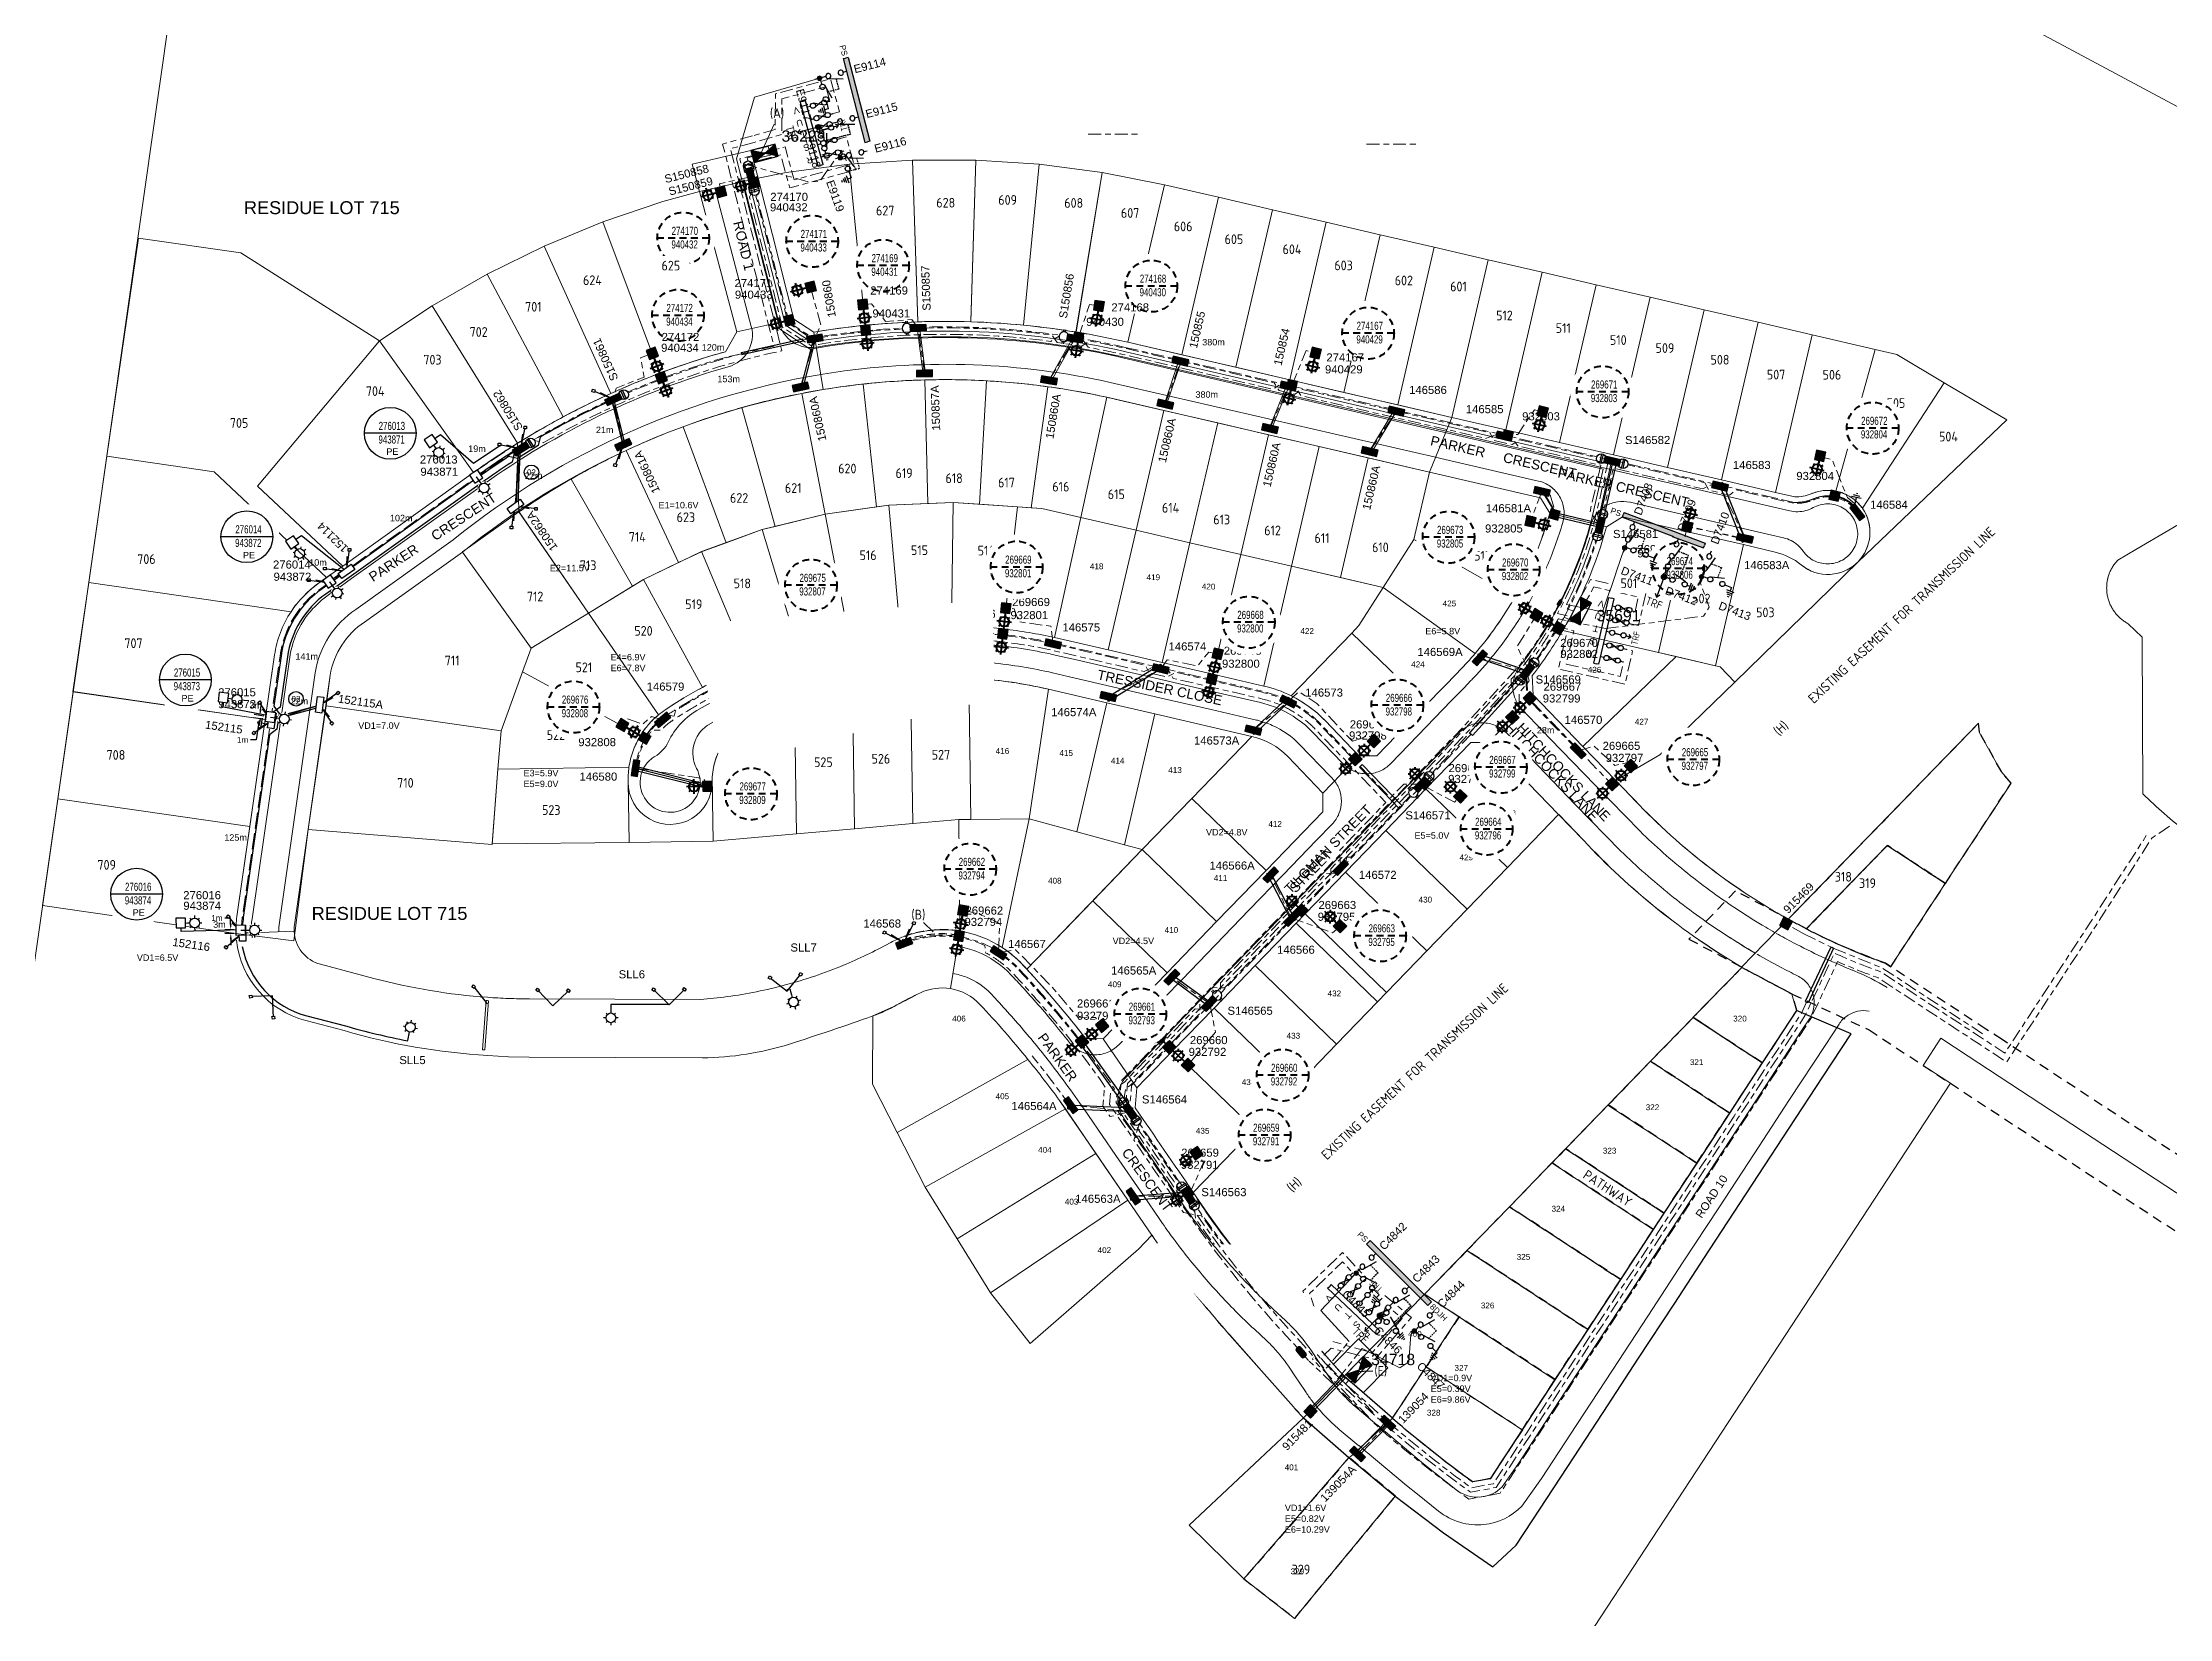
# Model space of a CAD drawing. Header units: metres. Extents: x 286940 to 288014, y 6148948 to 6150082.
# Drawn here: x 286979 to 287637, y 6149304 to 6149791 of the extents above; entities that cross this region are included whole.
import ezdxf
from ezdxf.enums import TextEntityAlignment as Align

# ---------------------------------------------------------------- set-up
doc = ezdxf.new("R2010")
doc.units = ezdxf.units.M
for name, pattern in [('A', [0]), ('Cable Exist UG', [8.2, 4, -1.2, 1.8, -1.2]), ('CENTERX2', [4, 2.5, -0.5, 0.5, -0.5]), ('Dash', [5, 3, -2]), ('DASHED', [0.75, 0.5, -0.25]), ('IE Trench LV', [6.5, 5, -1.5])]:
    doc.linetypes.add(name, pattern=pattern)
doc.layers.get('0').update_dxf_attribs({"color": 6})
for name, color, linetype in [('_User Dimensions', 7, 'Continuous'), ('_User Miscellaneous10', 7, 'Continuous'), ('_User Miscellaneous11', 7, 'Continuous'), ('_User Miscellaneous12', 7, 'Continuous'), ('_User Miscellaneous8', 2, 'Continuous'), ('_User Stage 5 Easements', 7, 'Continuous'), ('_User Stage 5 HV', 7, 'Continuous'), ('_User Stage 5 Lots', 7, 'Continuous'), ('_User Stage 5 LV', 7, 'Continuous'), ('_User Stage 5 Pillars', 7, 'Continuous'), ('_User Stage 6 Columns', 2, 'Continuous'), ('_User Stage 6 HV', 7, 'Continuous'), ('_User Stage 6 Lanterns', 2, 'Continuous'), ('_User Stage 6 Lots', 7, 'Continuous'), ('_User Stage 6 LV', 7, 'Continuous'), ('_User Stage 7 Duct', 7, 'Continuous'), ('Duct_SP_NEW', 2, 'Continuous'), ('Equip_HV_NEW', 2, 'Continuous'), ('Equip_LV_EXT', 7, 'Continuous'), ('Equip_LV_NEW', 2, 'Continuous'), ('Equip_SP_HV_NEW', 2, 'Continuous'), ('Equip_SP_SL_EXT', 7, 'Continuous'), ('Equip_SP_SL_NEW', 2, 'Continuous'), ('Mains_LV_New_R17', 2, 'Continuous'), ('Mains_LV_NEW_T84', 2, 'Continuous'), ('Mains_LV_NEW_T94', 2, 'Continuous'), ('Notes', 7, 'Continuous'), ('Notes_HV_MISC', 7, 'Continuous'), ('Notes_LV_MISC', 7, 'Continuous'), ('Notes_SL_MISC', 7, 'Continuous'), ('Notes_SP_MISC', 7, 'Continuous'), ('Notes_SP_NEW', 2, 'Continuous'), ('Panels_LV_SL_NEW', 2, 'Continuous'), ('Services_SP_NEW', 2, 'Continuous'), ('Services_SP_NEW_UG', 2, 'Continuous'), ('Sub_LV_EXT', 7, 'Continuous'), ('Sub_SP_EXT', 7, 'Continuous'), ('SupportsUG_SP_LV_SL_EXT', 7, 'Continuous'), ('SupportsUG_SP_LV_SL_NEW', 2, 'Continuous'), ('Trench_SP_NEW', 2, 'Continuous'), ('UG_Details_SP_MISC', 7, 'Continuous')]:
    doc.layers.add(name, color=color, linetype=linetype)
for name, color, linetype, lineweight in [('_User Kerbs', 2, 'Continuous', 5), ('_User Stage 5 Columns', 7, 'Continuous', 5), ('_User Stage 5 Trench', 255, 'Continuous', 5), ('_User Stage 6 Trench', 255, 'Continuous', 5), ('Cadastre Developer_SP_NEW', 2, 'Continuous', 5), ('Cadastre Easements_SP_NEW', 2, 'Continuous', 5), ('Cadastre Roads_SP_NEW', 251, 'Continuous', 5)]:
    doc.layers.add(name, color=color, linetype=linetype, lineweight=lineweight)
doc.styles.add('ARIAL', font='arial.ttf', dxfattribs={"height": 2})
doc.styles.add('COLUMN_LABEL', font='arial.ttf')
doc.styles.add('iecARIAL', font='arial.ttf', dxfattribs={"height": 2})
doc.styles.add('iecDevPlan', font='isocp.shx', dxfattribs={"height": 1.8})
doc.styles.add('IESYMBOL1', font='isocp.shx')
doc.styles.add('LotNum', font='isocp.shx', dxfattribs={"height": 1.8})
doc.styles.add('POLE_LABEL', font='arial.ttf')
doc.styles.add('RoadName', font='arial.ttf', dxfattribs={"height": 2.5})
doc.styles.add('SL_LABEL', font='arial.ttf', dxfattribs={"height": 2.5})
doc.styles.get("Standard").update_dxf_attribs({"font": 'arial.ttf'})
doc.styles.add('SWG_LABEL', font='arial.ttf')
doc.styles.add('SWITCH_LABEL', font='arial.ttf', dxfattribs={"height": 2.5})
doc.linetypes.add('Cable 1', pattern='A,7,-3,["//",Standard,S=1.5,R=0,X=-2.1,Y=-0.7],-0.001', length=10.001)
doc.linetypes.add('Cable 5', pattern='A,10,-1,["o",Standard,S=2,R=0,X=-1,Y=-0.7],-1e-05,["o",Standard,S=2,R=0,X=-0.2,Y=-0.7],-1.2', length=12.20001)
doc.linetypes.add('Cable New UG', pattern='A,7,-0.25,["x",Standard,S=2,R=0,X=0.2,Y=-0.8],-2.1', length=9.35)
doc.linetypes.add('Cable x', pattern='A,7,-0.25,["x",Standard,S=2,R=0,X=0.2,Y=-0.8],-2.1', length=9.35)
doc.linetypes.add('IE Trench HV', pattern='A,7,-0.2,["/",Standard,S=3,R=0,X=0.6,Y=-1.4],-2.5', length=9.7)
doc.dimstyles.get("Standard").update_dxf_attribs({"dimtxt": 0.18, "dimasz": 0.18, "dimexe": 0.18, "dimexo": 0.0625, "dimgap": 0.09, "dimtad": 0, "dimtih": 1, "dimtoh": 1, "dimdec": 4, "dimzin": 0, "dimdsep": 46, "dimtxsty": 'Standard', "dimcen": 0.09, "dimadec": 0, "dimazin": 0, "dimtfac": 1, "dimtdec": 4, "dimtofl": 0, "dimtmove": 0, "dimatfit": 3, "dimfxl": 1, "dimtolj": 1, "dimtzin": 0, "dimarcsym": 0})

msp = doc.modelspace()

# ---------------------------------------------------------------- texts
at = {"layer": '_User Miscellaneous11', "style": 'iecDevPlan'}
msp.add_text('(E)', height=3, dxfattribs=at).set_placement((287392.77085, 6149380.85531), align=Align.MIDDLE_CENTER)
at = {"layer": '_User Miscellaneous12'}
for s, p in [('417', (287286.11998, 6149633.59873)), ('418', (287304.95147, 6149630.38331)), ('419', (287322.46977, 6149627.00534)), ('420', (287339.55294, 6149624.12622)), ('421', (287354.51545, 6149620.52923)), ('425', (287413.98326, 6149618.90513)), ('422', (287370.01653, 6149610.38497)), ('424', (287404.26533, 6149600.117)), ('426', (287458.82694, 6149598.41513)), ('423', (287390.84882, 6149585.32146)), ('427', (287473.39308, 6149582.35377)), ('416', (287275.82786, 6149573.33076)), ('415', (287295.52034, 6149572.68121)), ('414', (287311.44087, 6149570.30496)), ('413', (287329.16685, 6149567.42101)), ('428', (287432.44798, 6149554.08193)), ('412', (287360.10922, 6149550.74168)), ('407', (287270.8028, 6149538.16296)), ('429', (287419.21417, 6149540.44865)), ('408', (287292.01473, 6149533.22155)), ('411', (287343.25519, 6149534.06376)), ('430', (287406.54977, 6149527.37763)), ('410', (287328.06048, 6149518.00211)), ('431', (287393.66084, 6149514.17758)), ('409', (287310.54179, 6149501.21006)), ('432', (287378.42463, 6149498.37523)), ('406', (287262.39735, 6149490.61288)), ('433', (287365.7562, 6149485.30805)), ('405', (287275.80398, 6149466.60284)), ('434', (287351.87094, 6149470.96805)), ('435', (287337.71204, 6149455.93372)), ('404', (287288.94716, 6149450.04747)), ('403', (287297.21125, 6149434.03579)), ('402', (287307.33477, 6149419.05712))]:
    msp.add_text(s, height=1.8, dxfattribs=at).set_placement(p, align=Align.TOP_CENTER)
at = {"layer": '_User Miscellaneous12', "lineweight": 0, "style": 'LotNum'}
for s, p in [('318', (287535.74299, 6149535.04015)), ('319', (287543.21742, 6149533.06829)), ('329', (287368.09512, 6149320.95094, 23.5))]:
    msp.add_text(s, height=3, dxfattribs=at).set_placement(p, align=Align.TOP_CENTER)
for s, rotation, p in [('(H)      EXISTING EASEMENT FOR TRANSMISSION LINE', 43.18816966, (287396.89073, 6149469.46204)), ('PATHWAY', 326.783, (287463.72592, 6149438.49945))]:
    msp.add_text(s, height=3, rotation=rotation, dxfattribs=at).set_placement(p, align=Align.TOP_CENTER)
at = {"layer": '_User Miscellaneous12'}
for s, p in [('320', (287501.6994, 6149488.81467)), ('321', (287488.29594, 6149475.34461)), ('322', (287474.64681, 6149461.4069)), ('323', (287461.40761, 6149447.9768)), ('324', (287445.55047, 6149430.04779)), ('325', (287434.77383, 6149415.16147)), ('326', (287423.69233, 6149400.14343)), ('327', (287415.55287, 6149380.8618)), ('328', (287407.03012, 6149367.01732)), ('329', (287364.90473, 6149317.96599))]:
    msp.add_text(s, height=1.8, dxfattribs=at).set_placement(p)
at = {"layer": '_User Miscellaneous12', "style": 'RoadName'}
msp.add_text('ROAD 10', height=2.5, rotation=56.783, dxfattribs=at).set_placement((287495.0158, 6149434.73376), align=Align.MIDDLE_CENTER)
at = {"layer": '_User Stage 5 Easements', "style": 'iecDevPlan'}
msp.add_text('(B)', height=3, dxfattribs=at).set_placement((287249.83858, 6149521.83904), align=Align.MIDDLE_CENTER)
at = {"layer": 'Cadastre Developer_SP_NEW', "color": 2, "linetype": 'IE Trench LV', "char_height": 4, "attachment_point": 1, "style": 'iecARIAL'}
for insert in [(287041.38205, 6149742.32378), (287062.31075, 6149524.20492)]:
    msp.add_mtext_dynamic_manual_height_columns('RESIDUE LOT 715', width=67.8623725, gutter_width=10, heights=[0], dxfattribs=dict(at, insert=insert))
at = {"layer": 'Cadastre Easements_SP_NEW', "color": 2, "style": 'iecDevPlan'}
msp.add_text('(A)', height=3, dxfattribs=at).set_placement((287206.16321, 6149769.54878), align=Align.MIDDLE_CENTER)
at = {"layer": 'Cadastre Roads_SP_NEW', "color": 2, "lineweight": 0, "style": 'RoadName'}
for s, rotation, p in [('TRESSIDER CLOSE', 348.0617742, (287304.91464, 6149594.61592)), ('HITCHCOCKS LANE', 313.29658843, (287430.92389, 6149579.38853)), ('STREET', 45.5160377, (287366.42154, 6149528.34807))]:
    msp.add_text(s, height=3, rotation=rotation, dxfattribs=at).set_placement(p)
at = {"layer": 'Equip_LV_EXT', "char_height": 2, "width": 1.1318539, "attachment_point": 1, "rotation": 195.41446027, "style": 'iecARIAL'}
for s, insert in [('V', (287213.27838, 6149769.66294)), ('U', (287214.35738, 6149765.7766)), ('T', (287215.45095, 6149762.10076)), ('S', (287216.43532, 6149758.21302)), ('R', (287217.51432, 6149754.32668))]:
    msp.add_mtext(s, dxfattribs=dict(at, insert=insert))
at = {"layer": 'Notes', "color": 2, "lineweight": 0, "style": 'RoadName'}
for s, rotation, p in [('ROAD 1', 283.34497679, (287192.58064, 6149735.79163)), ('PARKER     CRESCENT', 347, (287407.8929, 6149666.97033)), ('CLOSE', 6.80051927, (287238.32454, 6149600.32437)), ('TRESSIDER', 22.62527865, (287192.1776, 6149585.99553)), ('HITCHCOCKS LANE', 313.29658843, (287434.55368, 6149579.38847)), ('TILGMAN STREET', 45.5160377, (287364.81657, 6149528.0636))]:
    msp.add_text(s, height=3, rotation=rotation, dxfattribs=at).set_placement(p)
at = {"layer": 'Notes_HV_MISC', "linetype": 'Cable New UG', "lineweight": 0, "insert": (287217.17956, 6149762.73713), "char_height": 2.5, "attachment_point": 1, "rotation": 284.58057514, "style": 'iecARIAL'}
msp.add_mtext_dynamic_manual_height_columns('E9118', width=5.3564433, gutter_width=10, heights=[0], dxfattribs=at)
at = {"layer": 'Notes_HV_MISC', "linetype": 'Cable New UG', "lineweight": 0, "char_height": 2, "attachment_point": 1, "style": 'iecARIAL'}
for insert in [(287337.57699, 6149699.75617), (287335.48711, 6149683.57353)]:
    msp.add_mtext_dynamic_manual_height_columns('380m', width=13.7583821, gutter_width=10, heights=[0], dxfattribs=dict(at, insert=insert))
at = {"layer": 'Notes_LV_MISC', "linetype": 'Cable New UG', "char_height": 2, "attachment_point": 1, "style": 'iecARIAL'}
for s, width, heights, insert in [('120m', 4.365633, [0], (287182.87359, 6149698.16316)), ('153m', 2, [2.73532], (287187.70851, 6149688.38224)), ('21m', 4.365633, [0], (287150.15725, 6149672.65323)), ('22m', 4.365633, [0], (287128.20657, 6149658.52219)), ('102m', 4.365633, [0], (287086.50059, 6149645.40055)), ('E6=5.8V', 20.1117326, [9.50318], (287406.52086, 6149610.45895)), ('141m', 3.3240116, [0], (287057.29852, 6149602.63303)), ('22m', 4.365633, [0], (287055.79802, 6149588.8175)), ('28m', 7.8737287, [0], (287441.00493, 6149579.83766)), ('E3=5.9V\\PE5=9.0V', 20.1117326, [9.50318], (287127.79987, 6149566.58289)), ('125m', 2, [0], (287035.30517, 6149546.67768)), ('VD2=4.8V', 20.1117326, [9.50318], (287338.74649, 6149548.2955)), ('VD2=4.5V', 20.1117326, [9.50318], (287309.88382, 6149514.72126)), ('VD1=0.9V\\PE5=0.39V\\PE6=9.86V', 4.2872079, [0], (287408.20285, 6149379.64879)), ('VD1=1.6V\\PE5=0.82V\\PE6=10.29V', 4.2872079, [0], (287363.12365, 6149339.49122))]:
    msp.add_mtext_dynamic_manual_height_columns(s, width=width, gutter_width=10, heights=heights, dxfattribs=dict(at, insert=insert))
at = {"layer": 'Notes_LV_MISC', "char_height": 2, "width": 1.1318539, "attachment_point": 1, "style": 'iecARIAL'}
for s, insert, rotation in [('T', (287459.86946, 6149609.02795), 167.07614044), ('U', (287460.65178, 6149612.78236), 167.07614044), ('S', (287458.89044, 6149605.13885), 167.07614044), ('R', (287457.99538, 6149601.20607), 167.07614044), ('R', (287389.66836, 6149392.31321), 226.53302668)]:
    msp.add_mtext(s, dxfattribs=dict(at, insert=insert, rotation=rotation))

# ---------------------------------------------------------------- blocks, each defined once
blk = doc.blocks.new('*U14')
blk.add_hatch(color=256).paths.add_polyline_path([(-2.475, 3), (-2.475, 1.02), (2.475, 1.02), (2.475, 3)])
blk.add_lwpolyline([(-2.475, 1.02), (2.475, 1.02), (2.475, 3), (-2.475, 3)], close=True)
for tag, p, flags in [('OWNED_BY', (0, -0.2), 9), ('STATE', (0, -0.4), 9), ('SUPPORT_TYPE', (0, -0.6), 9), ('STREETNAME', (0, -1.8), 9), ('SUBURB', (0, -2), 1), ('USAGE', (0, -0.8), 9), ('LEGEND', (0, -1), 9), ('LOCATION', (0, -1.2), 9), ('NOTES', (0, -1.4), 9), ('PARENT', (0, -1.6), 9)]:
    blk.add_attdef(tag, p, '', height=0.2, dxfattribs=dict(flags=flags))
at = {"style": 'iecARIAL', "flags": 8}
blk.add_attdef('ASSET_NUM', (1.5, 3.5), '', height=2.5, dxfattribs=at)
blk = doc.blocks.new('COLUMN_EXT')
blk.add_hatch(color=256).paths.add_polyline_path([(-1.49, 1.48), (-1.49, -1.49), (1.48, -1.49), (1.48, 1.48)])
blk.add_lwpolyline([(-1.49, -1.49), (1.48, -1.49), (1.48, 1.48), (-1.49, 1.48)], close=True)
for tag, height, style, flags, p in [('STRUCTURE_PLANT_NUMBER', 0.2, 'POLE_LABEL', 9, (1.81, 0.03)), ('ASSET_NUM', 2.5, 'COLUMN_LABEL', 8, (2, 2)), ('STREET_CODE', 0.2, 'COLUMN_LABEL', 9, (1.81, -0.2))]:
    blk.add_attdef(tag, text='', height=height, dxfattribs=dict(style=style, flags=flags)).set_placement(p, align=Align.MIDDLE_LEFT)
at = {"flags": 1}
blk.add_attdef('Z', (1.81, -2.35), '', height=0.2, dxfattribs=at)
at = {"flags": 9}
for tag, p in [('COLUMN_TYPE', (1.81, -0.4)), ('OWNED_BY', (1.81, -0.6)), ('STATE', (1.81, -0.8)), ('USAGE', (1.81, -1)), ('STREETNAME', (1.81, -1.6)), ('SUBURB', (1.81, -1.8)), ('LEGEND', (1.81, -1.2)), ('LOCATION', (1.81, -1.4)), ('NOTES', (1.81, -2))]:
    blk.add_attdef(tag, text='', height=0.2, dxfattribs=at).set_placement(p, align=Align.MIDDLE_LEFT)
blk = doc.blocks.new('SUB_PADMOUNT_EXT')
for points in [[(0, 0), (-3.84, 1.92), (-3.84, -1.92)], [(0, 0), (3.84, 1.92), (3.84, -1.92)]]:
    blk.add_hatch(color=256).paths.add_polyline_path(points)
for p, q in [((3.84, 1.92), (-3.84, -1.92)), ((-3.84, 1.92), (3.84, -1.92))]:
    blk.add_line(p, q)
blk.add_lwpolyline([(-3.84, -1.92), (3.84, -1.92), (3.84, 1.92), (-3.84, 1.92)], close=True)
for tag, height, flags, p in [('STREET_CODE', 0.2, 9, (1.5, 0)), ('ASSET_NUM', 3.5, 8, (2, 2)), ('CONSTRUCTED_VOLTAGE', 0.2, 9, (1.5, -0.2)), ('OPERATING_VOLTAGE', 0.2, 9, (1.5, -0.6)), ('ORIENTATION', 0.2, 9, (1.5, -0.8)), ('OWNED_BY', 0.2, 9, (1.5, -1)), ('OPERATED_BY', 0.2, 9, (1.5, -1.2)), ('SECONDARY_VOLTAGE', 0.2, 9, (1.5, -1.6)), ('STATE', 0.2, 9, (1.5, -1.8)), ('SUBSTATION_TYPE', 0.2, 9, (1.5, -2.2)), ('STREETNAME', 0.2, 9, (1.5, -3)), ('SUBURB', 0.2, 9, (1.5, -3.2)), ('Z', 0.2, 1, (1.5, -3.6)), ('NO_PHASES', 0.2, 9, (1.5, -0.4)), ('MAINTAINED_BY', 0.2, 9, (1.5, -1.4)), ('PARENT', 0.2, 9, (1.5, -2)), ('USAGE', 0.2, 9, (1.5, -2.4)), ('LEGEND', 0.2, 9, (1.5, -2.6)), ('LOCATION', 0.2, 9, (1.5, -2.8)), ('NOTES', 0.2, 9, (1.5, -3.4))]:
    blk.add_attdef(tag, text='', height=height, dxfattribs=dict(flags=flags)).set_placement(p, align=Align.MIDDLE_LEFT)
blk = doc.blocks.new('*U89')
blk.add_wipeout([(-2.47, 0.99), (2.47, 0.99), (2.47, -0.99), (-2.47, -0.99)])
at = {"lineweight": -3}
blk.add_lwpolyline([(-2.47, 0.99), (2.47, 0.99), (2.47, -0.99), (-2.47, -0.99)], close=True, dxfattribs=at)
for tag, height, flags, p in [('STREET_CODE', 0.2, 9, (1.5, 2)), ('OWNED_BY', 0.2, 9, (1.5, 1.8)), ('OPERATED_BY', 0.2, 9, (1.5, 1.6)), ('STATE', 0.2, 9, (1.5, 1.2)), ('SUPPORT_TYPE', 0.2, 9, (1.5, 1)), ('SUBURB', 0.2, 9, (1.5, 0.2)), ('STREETNAME', 0.2, 9, (1.5, 0)), ('MAINTAINED_BY', 0.2, 9, (1.5, 1.4)), ('USAGE', 0.2, 9, (1.5, 0.8)), ('LEGEND', 0.2, 9, (1.5, 0.6)), ('PARENT', 0.2, 9, (1.5, 0.4)), ('ASSET_NUM', 2.5, 8, (2, 4)), ('Z', 0.2, 1, (1.5, -0.6)), ('LOCATION', 0.2, 9, (1.5, -0.2)), ('NOTES', 0.2, 9, (1.5, -0.4))]:
    blk.add_attdef(tag, text='', height=height, dxfattribs=dict(flags=flags)).set_placement(p, align=Align.MIDDLE_LEFT)
blk = doc.blocks.new('*U87')
at = {"flags": 9}
blk.add_attdef('Z', (0.87, -5.06), '', height=0.2, dxfattribs=at)
blk.add_wipeout([(-1.06, 1.06), (-1.18, 0.92), (-1.29, 0.76), (-1.37, 0.59), (-1.43, 0.42), (-1.48, 0.23), (-1.49, 0.05), (-1.49, -0.14), (-1.46, -0.33), (-1.41, -0.51), (-1.33, -0.68), (-1.24, -0.84), (-1.12, -0.99), (-0.99, -1.12), (-0.84, -1.24), (-0.68, -1.33), (-0.51, -1.41), (-0.33, -1.46), (-0.14, -1.49), (0.05, -1.49), (0.23, -1.48), (0.42, -1.43), (0.59, -1.37), (0.76, -1.29), (0.92, -1.18), (1.06, -1.06), (1.18, -0.92), (1.29, -0.76), (1.37, -0.59), (1.43, -0.42), (1.48, -0.23), (1.49, -0.05), (1.49, 0.14), (1.46, 0.33), (1.41, 0.51), (1.33, 0.68), (1.24, 0.84), (1.12, 0.99), (0.99, 1.12), (0.84, 1.24), (0.68, 1.33), (0.51, 1.41), (0.33, 1.46), (0.14, 1.49), (-0.05, 1.49), (-0.23, 1.48), (-0.42, 1.43), (-0.59, 1.37), (-0.76, 1.29), (-0.92, 1.18)])
for p, q in [((-0.25, -1.48), (-0.25, 1.48)), ((0.25, -1.48), (0.25, 1.48))]:
    blk.add_line(p, q)
blk.add_circle((0, 0), 1.5)
for tag, p, flags in [('OPERATED_BY', (0.87, -3.08), 9), ('ORIENTATION', (0.87, -3.62), 9), ('STATE', (0.86, -4.31), 9), ('SWITCH_TYPE', (0.86, -4.56), 9), ('OWNED_BY', (0.88, -3.37), 9), ('OPERATING_VOLTAGE', (0.89, -1.82), 9), ('NO_PHASES', (0.88, -2.1), 9), ('CONSTRUCTED_VOLTAGE', (0.89, -2.37), 9), ('ACTUAL_STATUS', (0.9, -2.61), 9), ('USAGE', (0.88, -3.86), 9), ('LEGEND', (0.87, -4.82), 9), ('MAINTAINED_BY', (0.89, -2.84), 9), ('NOTES', (0.88, -4.06), 1)]:
    blk.add_attdef(tag, p, '', height=0.2, dxfattribs=dict(flags=flags))
blk.add_attdef('TYPE', text='', height=0.2, dxfattribs=at).set_placement((0.88, -1.45), align=Align.MIDDLE_LEFT)
blk = doc.blocks.new('PANEL_NEW')
at = {"layer": 'Panels_LV_SL_NEW'}
h = blk.add_hatch(color=256, dxfattribs=at)
h.paths.add_polyline_path([(-0.8, -0.32), (0.8, -0.32), (0.8, 0.32), (-0.8, 0.32)])
h.paths.add_polyline_path([(-0.72, 0.24), (0.72, 0.24), (0.72, -0.24), (-0.72, -0.24)], flags=16)
for points in [[(-0.8, -0.32), (0.8, -0.32), (0.8, 0.32), (-0.8, 0.32)], [(-0.72, -0.24), (0.72, -0.24), (0.72, 0.24), (-0.72, 0.24)]]:
    blk.add_lwpolyline(points, close=True)
blk.add_attdef('PARENT', (1.52, -2.43), '', height=2.5, rotation=90)
for tag, flags, p in [('CONNECTOR_TYPE', 9, (1.5, 0)), ('CONSTRUCTED_VOLTAGE', 9, (1.5, -0.2)), ('OPERATING_VOLTAGE', 9, (1.5, -0.6)), ('ORIENTATION', 9, (1.5, -0.8)), ('OWNED_BY', 9, (1.5, -1)), ('OPERATED_BY', 9, (1.5, -1.2)), ('STATE', 9, (1.5, -1.6)), ('Z', 1, (1.5, -2.2)), ('NO_PHASES', 9, (1.5, -0.4)), ('MAINTAINED_BY', 9, (1.5, -1.4)), ('USAGE', 9, (1.5, -1.8)), ('NOTES', 9, (1.5, -2))]:
    blk.add_attdef(tag, text='', height=0.2, dxfattribs=dict(flags=flags)).set_placement(p, align=Align.MIDDLE_LEFT)
blk = doc.blocks.new('*U38')
blk.add_blockref('*U89', (0, 2.01))
for p in [(-3.47, 2.02), (3.47, 2.01)]:
    blk.add_blockref('*U87', p)
blk.add_blockref('PANEL_NEW', (0, 2.01))
for tag, height, flags, p in [('STREET_CODE', 0.2, 9, (1.5, 0)), ('ASSET_NUM', 2.5, 8, (2, 4.78)), ('OWNED_BY', 0.2, 9, (1.5, -0.2)), ('OPERATED_BY', 0.2, 9, (1.5, -0.4)), ('STATE', 0.2, 9, (1.5, -0.8)), ('SUPPORT_TYPE', 0.2, 9, (1.5, -1)), ('SUBURB', 0.2, 9, (1.5, -1.8)), ('STREETNAME', 0.2, 9, (1.5, -2)), ('Z', 0.2, 1, (1.5, -2.6)), ('MAINTAINED_BY', 0.2, 9, (1.5, -0.6)), ('USAGE', 0.2, 9, (1.5, -1.2)), ('LEGEND', 0.2, 9, (1.5, -1.4)), ('PARENT', 0.2, 9, (1.5, -1.6)), ('LOCATION', 0.2, 9, (1.5, -2.2)), ('NOTES', 0.2, 9, (1.5, -2.4))]:
    blk.add_attdef(tag, text='', height=height, dxfattribs=dict(flags=flags)).set_placement(p, align=Align.MIDDLE_LEFT)
blk = doc.blocks.new('*U88')
blk.add_wipeout([(-1.17, 0.93), (-1.28, 0.78), (-1.36, 0.61), (-1.43, 0.44), (-1.47, 0.25), (-1.49, 0.07), (-1.49, -0.12), (-1.46, -0.31), (-1.41, -0.49), (-1.34, -0.66), (-1.25, -0.82), (-1.13, -0.97), (-1, -1.11), (-0.86, -1.22), (-0.7, -1.32), (-0.53, -1.4), (-0.35, -1.45), (-0.16, -1.49), (0.03, -1.49), (0.21, -1.48), (0.4, -1.44), (0.57, -1.38), (0.74, -1.3), (0.9, -1.19), (1.04, -1.07), (1.17, -0.93), (1.28, -0.78), (1.36, -0.61), (1.43, -0.44), (1.47, -0.25), (1.49, -0.07), (1.49, 0.12), (1.46, 0.31), (1.41, 0.49), (1.34, 0.66), (1.25, 0.82), (1.13, 0.97), (1, 1.11), (0.86, 1.22), (0.7, 1.32), (0.53, 1.4), (0.35, 1.45), (0.16, 1.49), (-0.03, 1.49), (-0.21, 1.48), (-0.4, 1.44), (-0.57, 1.38), (-0.74, 1.3), (-0.9, 1.19), (-1.04, 1.07)])
for p, q in [((-0.25, 1.47), (-0.25, 2.22)), ((0.25, 1.47), (0.25, 2.22)), ((-0.25, -1.47), (-0.25, -2.22)), ((0.25, -1.47), (0.25, -2.22))]:
    blk.add_line(p, q)
blk.add_lwpolyline([(1.49, 0, 1), (-1.49, 0, 1)], format="xyb", close=True)
for tag, p, flags in [('OPERATED_BY', (1.05, -2.9), 9), ('STATE', (1.05, -4.13), 9), ('SWITCH_TYPE', (1.05, -4.38), 9), ('ORIENTATION', (1.06, -3.43), 9), ('Z', (1.06, -4.88), 9), ('OWNED_BY', (1.06, -3.19), 9), ('LEGEND', (1.06, -4.64), 9), ('OPERATING_VOLTAGE', (1.08, -1.64), 9), ('NO_PHASES', (1.07, -1.92), 9), ('CONSTRUCTED_VOLTAGE', (1.07, -2.19), 9), ('ACTUAL_STATUS', (1.09, -2.43), 9), ('USAGE', (1.07, -3.68), 9), ('NOTES', (1.07, -3.88), 1), ('MAINTAINED_BY', (1.07, -2.66), 9)]:
    blk.add_attdef(tag, p, '', height=0.2, dxfattribs=dict(flags=flags))
blk = doc.blocks.new('*U77')
blk.add_blockref('*U89', (0, 2.01))
for name, p in [('*U88', (-3.47, 2.02)), ('*U87', (3.47, 2.01))]:
    blk.add_blockref(name, p)
blk.add_blockref('PANEL_NEW', (0, 2.01))
for tag, height, flags, p in [('STREET_CODE', 0.2, 9, (1.5, 0)), ('ASSET_NUM', 2.5, 8, (2, 4.78)), ('OWNED_BY', 0.2, 9, (1.5, -0.2)), ('OPERATED_BY', 0.2, 9, (1.5, -0.4)), ('STATE', 0.2, 9, (1.5, -0.8)), ('SUPPORT_TYPE', 0.2, 9, (1.5, -1)), ('SUBURB', 0.2, 9, (1.5, -1.8)), ('STREETNAME', 0.2, 9, (1.5, -2)), ('Z', 0.2, 1, (1.5, -2.6)), ('MAINTAINED_BY', 0.2, 9, (1.5, -0.6)), ('USAGE', 0.2, 9, (1.5, -1.2)), ('LEGEND', 0.2, 9, (1.5, -1.4)), ('PARENT', 0.2, 9, (1.5, -1.6)), ('LOCATION', 0.2, 9, (1.5, -2.2)), ('NOTES', 0.2, 9, (1.5, -2.4))]:
    blk.add_attdef(tag, text='', height=height, dxfattribs=dict(flags=flags)).set_placement(p, align=Align.MIDDLE_LEFT)
blk = doc.blocks.new('*U39')
blk.add_blockref('*U89', (0, 2.01))
for tag, flags, p in [('Z', 1, (1.5, -2.6)), ('NOTES', 9, (1.5, -2.4))]:
    blk.add_attdef(tag, text='', height=0.2, dxfattribs=dict(flags=flags)).set_placement(p, align=Align.MIDDLE_LEFT)
for tag, height, flags, p in [('STREET_CODE', 0.2, 9, (1.5, 0)), ('ASSET_NUM', 2.5, 8, (2, 4.78)), ('OWNED_BY', 0.2, 9, (1.5, -0.2)), ('OPERATED_BY', 0.2, 9, (1.5, -0.4)), ('STATE', 0.2, 9, (1.5, -0.8)), ('SUPPORT_TYPE', 0.2, 9, (1.5, -1)), ('SUBURB', 0.2, 9, (1.5, -1.8)), ('STREETNAME', 0.2, 9, (1.5, -2)), ('MAINTAINED_BY', 0.2, 9, (1.5, -0.6)), ('USAGE', 0.2, 9, (1.5, -1.2)), ('LEGEND', 0.2, 9, (1.5, -1.4)), ('PARENT', 0.2, 9, (1.5, -1.6)), ('LOCATION', 0.2, 9, (1.5, -2.2))]:
    blk.add_attdef(tag, text='', height=height, dxfattribs=dict(flags=flags)).set_placement(p, align=Align.MIDDLE_LEFT)
blk.add_blockref('*U88', (3.47, 2.01))
blk.add_blockref('PANEL_NEW', (0, 2.01))
blk = doc.blocks.new('Earth')
for p, q in [((0, -2.04), (0, 0)), ((-1.5, -2.04), (1.5, -2.04)), ((-1, -2.64), (1, -2.64)), ((-0.25, -3.24), (0.25, -3.24))]:
    blk.add_line(p, q)
blk = doc.blocks.new('LV_UG_DFUSE_CLOSED_EXT')
for points in [[(1, 0), (0, 0)], [(5.04, 0.73), (2.16, -0.72)], [(5.05, -0.71), (2.16, 0.72)], [(6.2, 0.01), (7.2, 0.01)]]:
    blk.add_lwpolyline(points)
for centre in [(1.8, 0), (5.4, 0.01)]:
    blk.add_circle(centre, 0.8)
at = {"flags": 9}
for tag, p in [('ACTUAL_STATUS', (0, 0)), ('CONSTRUCTED_VOLTAGE', (0, -0.2)), ('OPERATING_VOLTAGE', (0, -0.6)), ('ORIENTATION', (0, -0.8)), ('STATE', (0, -1)), ('SWITCH_TYPE', (0, -1.2)), ('NO_PHASES', (0, -0.4)), ('USAGE', (0, -1.4)), ('NOTES', (0, -1.6))]:
    blk.add_attdef(tag, text='', height=0.2, dxfattribs=at).set_placement(p, align=Align.MIDDLE_LEFT)
at = {"flags": 1}
blk.add_attdef('Z', (0, 0), '', height=0.2, dxfattribs=at)
blk = doc.blocks.new('TX_LINK_EXT')
h = blk.add_hatch(color=256)
edge = h.paths.add_edge_path()
edge.add_line((2.6, 0.05), (4.6, 0.05))
edge.add_arc((5.4, 0.01), 0.8, 177.23529, 184.40267)
edge.add_line((4.6, -0.05), (2.6, -0.05))
edge.add_arc((1.8, 0), 0.8, 356.41668, 363.58332)
for points in [[(1, 0), (0, 0)], [(2.6, 0.05), (4.6, 0.05)], [(6.2, 0.01), (7.2, 0.01)], [(2.6, -0.05), (4.6, -0.05)]]:
    blk.add_lwpolyline(points)
for centre in [(1.8, 0), (5.4, 0.01)]:
    blk.add_circle(centre, 0.8)
for centre, start, end in [((1.8, 0), 356.41668, 3.58332), ((5.4, 0.01), 177.23529, 184.40267)]:
    blk.add_arc(centre, 0.8, start, end)
at = {"layer": 'Sub_LV_EXT'}
blk.add_line((7.2, 0.01), (7.8, 0.01), dxfattribs=at)
blk.add_lwpolyline([(7, -0.59), (7.8, 0.01), (7, 0.61)], dxfattribs=at)
at = {"flags": 1}
blk.add_attdef('Z', (0, 0), '', height=0.2, dxfattribs=at)
at = {"layer": 'Sub_LV_EXT', "color": 7, "style": 'IESYMBOL1'}
blk.add_text('TRF', height=2, rotation=90, dxfattribs=at).set_placement((9.24, 0.01), align=Align.MIDDLE_CENTER)
at = {"layer": 'Sub_LV_EXT', "flags": 1}
for tag, p in [('ORIENTATION', (2.14, -1.53)), ('USAGE', (2.14, -1.14)), ('NOTES', (2.14, -3.07))]:
    blk.add_attdef(tag, p, '', height=0.2, dxfattribs=at)
blk = doc.blocks.new('*U44')
at = {"layer": 'Sub_LV_EXT'}
for p, q in [((-1.6, 0), (-1.6, 20.8)), ((-1.6, 20.8), (-0.8, 20.8)), ((0, 20.8), (-0.8, 20.8)), ((0, 0), (0, 20.8)), ((-1.6, 0), (-0.8, 0)), ((0, 0), (-0.8, 0))]:
    blk.add_line(p, q, dxfattribs=at)
blk = doc.blocks.new('BUS_8DJ10_3_SWITCH_NEW')
for p, q in [((-1.6, 0), (-1.6, 26.8)), ((-1.6, 26.8), (-0.8, 26.8)), ((0, 26.8), (-0.8, 26.8)), ((0, 0), (0, 26.8)), ((-1.6, 0), (-0.8, 0)), ((0, 0), (-0.8, 0))]:
    blk.add_line(p, q)
at = {"style": 'ARIAL'}
blk.add_attdef('SWG_TYPE', text='', height=1.8, rotation=90, dxfattribs=at).set_placement((-0.8, 27.54), align=Align.MIDDLE_LEFT)
blk.add_attdef('SUB_TYPE', text='', height=1.8, rotation=90, dxfattribs=at).set_placement((-0.8, -0.76), align=Align.MIDDLE_RIGHT)
blk = doc.blocks.new('SWG_SIE_ES_NEW')
for p, q in [((-5.79, 0.78), (-1.79, 1.93)), ((0.01, -1.21), (2.41, -1.21)), ((0.31, -1.81), (2.11, -1.81)), ((0.61, -2.41), (1.81, -2.41)), ((0.92, -3.01), (1.52, -3.01))]:
    blk.add_line(p, q)
for points in [[(-5.79, -0.82, -1), (-5.79, 0.78, -1)], [(-1.79, -0.81, -1), (-1.79, 0.79, -1)]]:
    blk.add_lwpolyline(points, format="xyb", close=True)
for points in [[(-6.59, -0.02), (-7.89, -0.02)], [(-0.99, -0.01), (1.21, -0.01), (1.21, -1.21)]]:
    blk.add_lwpolyline(points)
at = {"flags": 1}
blk.add_attdef('Z', (0, 0), '', height=0.2, dxfattribs=at)
at = {"style": 'ARIAL', "flags": 8}
blk.add_attdef('ASSET_NUM', text='', height=2, dxfattribs=at).set_placement((14.3, -5.09), align=Align.MIDDLE_RIGHT)
at = {"style": 'SWITCH_LABEL', "flags": 9}
blk.add_attdef('STREET_CODE', text='', height=0.2, dxfattribs=at).set_placement((0, -0.2), align=Align.MIDDLE_LEFT)
at = {"flags": 9}
for tag, p in [('ORIENTATION', (0, -0.4)), ('SUBURB', (0, -1)), ('STREETNAME', (0, -1.2)), ('OPERATED_BY', (0, -2.01)), ('PARENT', (0, -0.6)), ('USAGE', (0, -0.8)), ('LOCATION', (0, -1.4)), ('NOTES', (0, -1.6)), ('OWNED_BY', (0, -1.78)), ('MAINTAINED_BY', (0, -2.21))]:
    blk.add_attdef(tag, text='', height=0.2, dxfattribs=at).set_placement(p, align=Align.MIDDLE_LEFT)
blk = doc.blocks.new('SWG_SIE_SU_NEW')
blk.add_line((5.81, 0.79), (1.59, 1.94))
at = {"linetype": 'A', "lineweight": 0}
for p, q in [((7.98, 0.35), (7.98, -0.37)), ((8.18, -0.58), (8.18, 0.56)), ((8.38, 0.66), (8.38, -0.68)), ((8.58, -0.71), (8.58, 0.69)), ((8.78, 0.66), (8.78, -0.68)), ((8.98, -0.59), (8.98, 0.56)), ((9.18, 0.35), (9.18, -0.38))]:
    blk.add_line(p, q, dxfattribs=at)
for points in [[(1, 0), (0, 0)], [(6.6, -0.01), (10.1, -0.01)]]:
    blk.add_lwpolyline(points)
for points in [[(1.8, -0.8, 1), (1.8, 0.8, 1)], [(5.8, -0.81, 1), (5.8, 0.79, 1)]]:
    blk.add_lwpolyline(points, format="xyb", close=True)
at = {"linetype": 'DASHED'}
blk.add_lwpolyline([(3.7, 1.36), (3.7, 4.73), (7.22, 4.73)], dxfattribs=at)
at = {"linetype": 'A', "lineweight": 0}
blk.add_circle((8.58, -0.01), 0.7, dxfattribs=at)
at = {"style": 'SWG_LABEL', "flags": 8}
blk.add_attdef('ASSET_NUM', text='', height=2.5, rotation=179.95437, dxfattribs=at).set_placement((-2.4, 0.01), align=Align.MIDDLE_LEFT)
at = {"flags": 1}
blk.add_attdef('Z', (0, 0), '', height=0.2, dxfattribs=at)
at = {"style": 'SWITCH_LABEL', "flags": 9}
blk.add_attdef('STREET_CODE', text='', height=0.2, dxfattribs=at).set_placement((0, 0), align=Align.MIDDLE_LEFT)
at = {"flags": 9}
for tag, p in [('OPERATED_BY', (-0.01, -1.84)), ('ORIENTATION', (0, -0.2)), ('SUBURB', (0, -0.8)), ('STREETNAME', (0, -1)), ('OWNED_BY', (-0.01, -1.62)), ('MAINTAINED_BY', (-0.01, -2.05)), ('PARENT', (0, -0.4)), ('USAGE', (0, -0.6)), ('LOCATION', (0, -1.2)), ('NOTES', (0, -1.4))]:
    blk.add_attdef(tag, text='', height=0.2, dxfattribs=at).set_placement(p, align=Align.MIDDLE_LEFT)
blk = doc.blocks.new('SWG_SIE_TRF_NOES_NEW')
for p, q in [((7.01, 0.8), (2.79, 1.95)), ((14.68, 0), (20.54, 0))]:
    blk.add_line(p, q)
for points in [[(2.2, 0.01), (1.2, 0.01)], [(19.54, -0.75), (20.54, 0), (19.54, 0.75)], [(7.8, 0), (9.45, 0)]]:
    blk.add_lwpolyline(points)
for points in [[(3, -0.79, 1), (3, 0.81, 1)], [(7, -0.8, 1), (7, 0.8, 1)]]:
    blk.add_lwpolyline(points, format="xyb", close=True)
at = {"linetype": 'DASHED'}
blk.add_lwpolyline([(4.9, 1.38), (4.9, 4.64), (12.61, 4.64)], dxfattribs=at)
at = {"flags": 1}
blk.add_attdef('Z', (0, 0), '', height=0.2, dxfattribs=at)
at = {"style": 'SWITCH_LABEL', "flags": 9}
blk.add_attdef('STREET_CODE', text='', height=0.2, dxfattribs=at).set_placement((0, -0.2), align=Align.MIDDLE_LEFT)
at = {"flags": 9}
for tag, p in [('ORIENTATION', (0, -0.4)), ('SUBURB', (0, -1)), ('STREETNAME', (0, -1.2)), ('OPERATED_BY', (0, -2.11)), ('PARENT', (0, -0.6)), ('USAGE', (0, -0.8)), ('LOCATION', (0, -1.4)), ('NOTES', (0, -1.6)), ('OWNED_BY', (0, -1.89)), ('MAINTAINED_BY', (0, -2.32))]:
    blk.add_attdef(tag, text='', height=0.2, dxfattribs=at).set_placement(p, align=Align.MIDDLE_LEFT)
blk = doc.blocks.new('SWG_FUSE_NEW')
for points in [[(1.15, 0.72), (4.04, -0.71)], [(1.16, -0.72), (4.04, 0.73)]]:
    blk.add_lwpolyline(points)
for centre in [(0.8, 0), (4.4, 0.01)]:
    blk.add_circle(centre, 0.8)
blk = doc.blocks.new('SWG_SIE_TRF_NEW')
at = {"linetype": 'CENTERX2'}
blk.add_blockref('SWG_SIE_TRF_NOES_NEW', (0, 0), dxfattribs=at)
at = {"linetype": 'CENTERX2', "rotation": 180}
blk.add_blockref('SWG_FUSE_NEW', (14.68, 0), dxfattribs=at)
at = {"style": 'IESYMBOL1'}
blk.add_text('TRF', height=2.5, rotation=89.98256, dxfattribs=at).set_placement((22.51, -0.05), align=Align.MIDDLE_CENTER)
blk = doc.blocks.new('HV_STJ_NEW')
blk.add_hatch(color=256).paths.add_polyline_path([(-0.88, 0, 0.543383), (-0.59, -0.45), (0.59, -0.45, 0.543383), (0.88, 0, 0.543383), (0.59, 0.45), (-0.59, 0.45, 0.543383)])
blk.add_lwpolyline([(-0.91, 0.13), (-0.91, -0.13, 0.414214), (-0.59, -0.45), (0.59, -0.45, 0.414214), (0.91, -0.13), (0.91, 0.13, 0.414214), (0.59, 0.45), (-0.59, 0.45, 0.414214)], format="xyb", close=True)
for tag, flags, p in [('ORIENTATION', 9, (1.5, 0)), ('OWNED_BY', 9, (1.5, -0.8)), ('OPERATED_BY', 9, (1.5, -1)), ('TYPE', 9, (1.5, -1.4)), ('OPERATING_VOLTAGE', 9, (1.5, -1.6)), ('CONSTRUCTED_VOLTAGE', 9, (1.5, -1.8)), ('Z', 1, (1.5, -2.2)), ('USAGE', 9, (1.5, -0.2)), ('LEGEND', 9, (1.5, -0.4)), ('NOTES', 9, (1.5, -0.6)), ('MAINTAINED_BY', 9, (1.5, -1.2)), ('NUMBER_OF_PHASES', 9, (1.5, -2))]:
    blk.add_attdef(tag, text='', height=0.2, dxfattribs=dict(flags=flags)).set_placement(p, align=Align.MIDDLE_LEFT)
blk = doc.blocks.new('SL_LANTERN_NEW')
for tag, height, flags, p in [('ORIENTATION', 0.2, 9, (0, -1.6)), ('OWNED_BY', 0.2, 9, (0, -1.8)), ('STATE', 0.2, 9, (0, -2)), ('CEXIST', 0.2, 9, (0, -2.4)), ('CNEW', 0.2, 9, (0, -2.6)), ('CNUMBER', 0.2, 9, (0, -2.8)), ('CREMOVE', 0.2, 9, (0, -3)), ('CREPLACE', 0.2, 9, (0, -3.2)), ('USAGE', 0.2, 9, (0, -2.2)), ('LKINGHEIGHT', 0.2, 9, (0, -3.4)), ('LBRACKET', 0.2, 9, (0, -3.6)), ('LBRACKETVOCAB', 0.2, 9, (0, -3.8)), ('LCATEGORY', 0.2, 9, (0, -4)), ('LCHARGE1', 0.2, 9, (0, -4.2)), ('LCHARGE1PERCENT', 0.2, 9, (0, -4.4)), ('LCHARGE2', 0.2, 9, (0, -4.6)), ('LCHARGE2PERCENT', 0.2, 9, (0, -4.8)), ('LCHARGE3', 0.2, 9, (0, -5)), ('LCHARGE3PERCENT', 0.2, 9, (0, -5.2)), ('LEXIST', 0.2, 9, (0, -5.4)), ('LLAMP', 0.2, 9, (0, -5.6)), ('LLAMPVOCAB', 0.2, 9, (0, -5.8)), ('LMAST', 0.2, 9, (0, -6)), ('LMASTVOCAB', 0.2, 9, (0, -6.2)), ('LNEW', 0.2, 9, (0, -6.4)), ('LANTNUMBER', 0.2, 9, (0, -6.6)), ('LNUMBER', 2.5, 8, (1.2, -2.8)), ('SUBURB', 0.2, 9, (0, -8.6)), ('STREETNAME', 0.2, 9, (0, -8.8)), ('LOUTREACH', 0.2, 9, (0, -7)), ('LOUTREACHVOCAB', 0.2, 9, (0, -7.2)), ('LRATECODE', 0.2, 9, (0, -7.4)), ('LREMOVE', 0.2, 9, (0, -7.6)), ('LREPLACE', 0.2, 9, (0, -7.8)), ('LTYPE', 0.2, 9, (0, -8)), ('LTYPEVOCAB', 0.2, 9, (0, -8.2)), ('LEGEND', 0.2, 9, (0, -8.4)), ('LOCATION', 0.2, 9, (0, -9)), ('NOTES', 0.2, 9, (0, -9.2)), ('MAINTAINED_BY', 0.2, 9, (0, -9.86))]:
    blk.add_attdef(tag, text='', height=height, dxfattribs=dict(flags=flags)).set_placement(p, align=Align.MIDDLE_LEFT)
at = {"flags": 9}
blk.add_attdef('OPERATED_BY', (0, -9.61), '', height=0.2, dxfattribs=at)
blk.add_wipeout([(0, 6.47), (1.46, 5.68), (2.25, 4.22), (1.46, 2.76), (0, 1.86), (-1.46, 2.76), (-2.25, 4.22), (-1.46, 5.68)])
for p, q in [((-2.25, 4.22), (-1.5, 4.22)), ((-1.46, 5.68), (-1.06, 5.28)), ((-1.46, 2.76), (-1.06, 3.16)), ((0, 5.72), (0, 6.47)), ((0, 0), (0, 2.72)), ((0, 0), (0, 0)), ((1.46, 5.68), (1.06, 5.28)), ((1.46, 2.76), (1.06, 3.16)), ((1.5, 4.22), (2.25, 4.22))]:
    blk.add_line(p, q)
blk.add_circle((0, 4.22), 1.5)
at = {"flags": 1}
blk.add_attdef('Z', (0, 0), '', height=0.2, dxfattribs=at)
at = {"style": 'SL_LABEL'}
for tag, height, flags, p in [('ASSET_NUM', 2.5, 8, (2, 2)), ('STREET_CODE', 0.2, 9, (0, -0.2))]:
    blk.add_attdef(tag, text='', height=height, dxfattribs=dict(at, flags=flags)).set_placement(p, align=Align.MIDDLE_LEFT)
at = {"flags": 9}
for tag, p in [('CONSTRUCTED_VOLTAGE', (0, -0.4)), ('CONTROL_TYPE', (0, -0.6)), ('OPERATING_VOLTAGE', (0, -1.4)), ('LANTERN_PURPOSE', (0, -0.8)), ('LANTERN_TYPE', (0, -1)), ('NO_PHASES', (0, -1.2))]:
    blk.add_attdef(tag, text='', height=0.2, dxfattribs=at).set_placement(p, align=Align.MIDDLE_LEFT)
blk = doc.blocks.new('SL_LANTERN_EXT')
at = {"lineweight": 40}
for p, q in [((-2.25, 4.22), (2.25, 4.22)), ((-1.46, 5.68), (-1.06, 5.28)), ((-1.46, 2.76), (-1.06, 3.16)), ((0, 1.97), (0, 6.47)), ((0, 0), (0, 2.72)), ((1.46, 5.68), (1.06, 5.28)), ((1.46, 2.76), (1.06, 3.16))]:
    blk.add_line(p, q, dxfattribs=at)
blk.add_circle((0, 4.22), 1.5, dxfattribs=at)
at = {"style": 'iecARIAL', "flags": 8}
blk.add_attdef('ASSET_NUM', (1.5, 1.5), '', height=2.5, dxfattribs=at)
for tag, p, height, flags in [('OPERATING_VOLTAGE', (0.98, -1.65), 0.2, 9), ('ORIENTATION', (0.98, -1.85), 0.2, 9), ('OWNED_BY', (0.98, -2.05), 0.2, 9), ('STATE', (0.98, -2.25), 0.2, 9), ('CONSTRUCTED_VOLTAGE', (0.98, -0.65), 0.2, 9), ('CONTROL_TYPE', (0.98, -0.85), 0.2, 9), ('LANTERN_PURPOSE', (0.98, -1.05), 0.2, 9), ('LANTERN_TYPE', (0.98, -1.25), 0.2, 9), ('NO_PHASES', (0.98, -1.45), 0.2, 9), ('USAGE', (0.98, -2.45), 0.2, 9), ('CEXIST', (0.98, -2.65), 0.2, 9), ('CNEW', (0.98, -2.85), 0.2, 9), ('CNUMBER', (0.98, -3.05), 0.2, 9), ('CREMOVE', (0.98, -3.25), 0.2, 9), ('CREPLACE', (0.98, -3.45), 0.2, 9), ('LKINGHEIGHT', (0.98, -3.65), 0.2, 9), ('LBRACKET', (0.98, -3.85), 0.2, 9), ('LBRACKETVOCAB', (0.98, -4.05), 0.2, 9), ('LCATEGORY', (0.98, -4.25), 0.2, 9), ('LCHARGE1', (0.98, -4.45), 0.2, 9), ('LCHARGE1PERCENT', (0.98, -4.65), 0.2, 9), ('LCHARGE2', (0.98, -4.85), 0.2, 9), ('LCHARGE2PERCENT', (0.98, -5.05), 0.2, 9), ('LCHARGE3', (0.98, -5.25), 0.2, 9), ('LCHARGE3PERCENT', (0.98, -5.45), 0.2, 9), ('LEXIST', (0.98, -5.65), 0.2, 9), ('LLAMP', (0.98, -5.85), 0.2, 9), ('LLAMPVOCAB', (0.98, -6.05), 0.2, 9), ('LMAST', (0.98, -6.25), 0.2, 9), ('LMASTVOCAB', (0.98, -6.45), 0.2, 9), ('LNEW', (0.98, -6.65), 0.2, 9), ('LNUMBER', (2.18, -3.25), 2.5, 8), ('STREETNAME', (0.98, -9.25), 0.2, 9), ('SUBURB', (0.98, -9.45), 0.2, 1), ('LANTNUMBER', (0.98, -6.85), 0.2, 9), ('LOUTREACH', (0.98, -7.25), 0.2, 9), ('LOUTREACHVOCAB', (0.98, -7.45), 0.2, 9), ('LRATECODE', (0.98, -7.65), 0.2, 9), ('LREMOVE', (0.98, -7.85), 0.2, 9), ('LREPLACE', (0.98, -8.05), 0.2, 9), ('LTYPE', (0.98, -8.25), 0.2, 9), ('LTYPEVOCAB', (0.98, -8.45), 0.2, 9), ('LEGEND', (0.98, -8.65), 0.2, 9), ('LOCATION', (0.98, -8.85), 0.2, 9), ('NOTES', (0.98, -9.05), 0.2, 9)]:
    blk.add_attdef(tag, p, '', height=height, dxfattribs=dict(flags=flags))
blk = doc.blocks.new('SLANTERN_NUM_EXT')
blk.add_wipeout([(-0.31, 10), (-0.94, 9.96), (-1.57, 9.88), (-2.18, 9.76), (-2.79, 9.61), (-3.39, 9.41), (-3.97, 9.18), (-4.54, 8.91), (-5.09, 8.61), (-5.62, 8.27), (-6.13, 7.91), (-6.62, 7.5), (-7.07, 7.07), (-7.5, 6.62), (-7.91, 6.13), (-8.27, 5.62), (-8.61, 5.09), (-8.91, 4.54), (-9.18, 3.97), (-9.41, 3.39), (-9.61, 2.79), (-9.76, 2.18), (-9.88, 1.57), (-9.96, 0.94), (-10, 0.31), (-10, -0.31), (-9.96, -0.94), (-9.88, -1.57), (-9.76, -2.18), (-9.61, -2.79), (-9.41, -3.39), (-9.18, -3.97), (-8.91, -4.54), (-8.61, -5.09), (-8.27, -5.62), (-7.91, -6.13), (-7.5, -6.62), (-7.07, -7.07), (-6.62, -7.5), (-6.13, -7.91), (-5.62, -8.27), (-5.09, -8.61), (-4.54, -8.91), (-3.97, -9.18), (-3.39, -9.41), (-2.79, -9.61), (-2.18, -9.76), (-1.57, -9.88), (-0.94, -9.96), (-0.31, -10), (0.31, -10), (0.94, -9.96), (1.57, -9.88), (2.18, -9.76), (2.79, -9.61), (3.39, -9.41), (3.97, -9.18), (4.54, -8.91), (5.09, -8.61), (5.62, -8.27), (6.13, -7.91), (6.62, -7.5), (7.07, -7.07), (7.5, -6.62), (7.91, -6.13), (8.27, -5.62), (8.61, -5.09), (8.91, -4.54), (9.18, -3.97), (9.41, -3.39), (9.61, -2.79), (9.76, -2.18), (9.88, -1.57), (9.96, -0.94), (10, -0.31), (10, 0.31), (9.96, 0.94), (9.88, 1.57), (9.76, 2.18), (9.61, 2.79), (9.41, 3.39), (9.18, 3.97), (8.91, 4.54), (8.61, 5.09), (8.27, 5.62), (7.91, 6.13), (7.5, 6.62), (7.07, 7.07), (6.62, 7.5), (6.13, 7.91), (5.62, 8.27), (5.09, 8.61), (4.54, 8.91), (3.97, 9.18), (3.39, 9.41), (2.79, 9.61), (2.18, 9.76), (1.57, 9.88), (0.94, 9.96), (0.31, 10)])
at = {"linetype": 'Dash', "lineweight": 40, "ltscale": 0.7}
blk.add_line((8, 0), (-8, 0), dxfattribs=at)
blk.add_circle((0, 0), 8, dxfattribs=at)
at = {"lineweight": 40, "width": 0.7}
for tag, p in [('SNUMBER', (0.51, 1.05)), ('CNUMBER', (0.44, -3.15))]:
    blk.add_attdef(tag, text='', height=2.5, dxfattribs=at).set_placement(p, align=Align.CENTER)
at = {"lineweight": 40, "flags": 1}
blk.add_attdef('Z', (0, 0), '', height=0.2, dxfattribs=at)
blk = doc.blocks.new('*U15')
blk.add_wipeout([(-2.47, 3), (2.47, 3), (2.47, 1.02), (-2.47, 1.02)])
at = {"lineweight": -3}
blk.add_lwpolyline([(-2.47, 3), (2.47, 3), (2.47, 1.02), (-2.47, 1.02)], close=True, dxfattribs=at)
for tag, height, flags, p in [('STREET_CODE', 0.2, 9, (1.5, 2)), ('OWNED_BY', 0.2, 9, (1.5, 1.8)), ('OPERATED_BY', 0.2, 9, (1.5, 1.6)), ('STATE', 0.2, 9, (1.5, 1.2)), ('SUPPORT_TYPE', 0.2, 9, (1.5, 1)), ('SUBURB', 0.2, 9, (1.5, 0.2)), ('STREETNAME', 0.2, 9, (1.5, 0)), ('MAINTAINED_BY', 0.2, 9, (1.5, 1.4)), ('USAGE', 0.2, 9, (1.5, 0.8)), ('LEGEND', 0.2, 9, (1.5, 0.6)), ('PARENT', 0.2, 9, (1.5, 0.4)), ('ASSET_NUM', 2.5, 8, (2, 4)), ('Z', 0.2, 1, (1.5, -0.6)), ('LOCATION', 0.2, 9, (1.5, -0.2)), ('NOTES', 0.2, 9, (1.5, -0.4))]:
    blk.add_attdef(tag, text='', height=height, dxfattribs=dict(flags=flags)).set_placement(p, align=Align.MIDDLE_LEFT)
blk = doc.blocks.new('DUCT_INDICATOR')
blk.add_circle((0, 0), 2.25)
blk.add_attdef('CODE', text='', height=1.8).set_placement((0, 0), align=Align.MIDDLE_CENTER)
at = {"flags": 1}
blk.add_attdef('Z', (0, 0), '', height=0.2, dxfattribs=at)
blk = doc.blocks.new('*U62')
blk.add_blockref('*U89', (0, 2.01))
blk.add_blockref('*U87', (3.47, 2.01))
blk.add_blockref('PANEL_NEW', (0, 2.01))
for tag, height, flags, p in [('STREET_CODE', 0.2, 9, (1.5, 0)), ('ASSET_NUM', 2.5, 8, (2, 4.78)), ('OWNED_BY', 0.2, 9, (1.5, -0.2)), ('OPERATED_BY', 0.2, 9, (1.5, -0.4)), ('STATE', 0.2, 9, (1.5, -0.8)), ('SUPPORT_TYPE', 0.2, 9, (1.5, -1)), ('SUBURB', 0.2, 9, (1.5, -1.8)), ('STREETNAME', 0.2, 9, (1.5, -2)), ('Z', 0.2, 1, (1.5, -2.6)), ('MAINTAINED_BY', 0.2, 9, (1.5, -0.6)), ('USAGE', 0.2, 9, (1.5, -1.2)), ('LEGEND', 0.2, 9, (1.5, -1.4)), ('PARENT', 0.2, 9, (1.5, -1.6)), ('LOCATION', 0.2, 9, (1.5, -2.2)), ('NOTES', 0.2, 9, (1.5, -2.4))]:
    blk.add_attdef(tag, text='', height=height, dxfattribs=dict(flags=flags)).set_placement(p, align=Align.MIDDLE_LEFT)
blk = doc.blocks.new('CCP_NEW')
blk.add_wipeout([(0, 0.57), (0.57, 0), (0, -0.57), (-0.57, 0)])
blk.add_lwpolyline([(-0.57, 0), (0, 0.57), (0.57, 0), (0, -0.57), (-0.57, 0)])
for tag, flags, p in [('CCP_TYPE', 9, (1.5, 0)), ('ORIENTATION', 9, (1.5, -0.2)), ('STATE', 9, (1.5, -1)), ('OWNED_BY', 9, (1.5, -1.2)), ('OPERATED_BY', 9, (1.5, -1.4)), ('OPERATING_VOLTAGE', 9, (1.5, -1.8)), ('CONSTRUCTED_VOLTAGE', 9, (1.5, -2)), ('Z', 1, (1.5, -2.4)), ('USAGE', 9, (1.5, -0.4)), ('LEGEND', 9, (1.5, -0.6)), ('LIFE_SUPPORT', 9, (1.5, -0.8)), ('MAINTAINED_BY', 9, (1.5, -1.6)), ('NUMBER_OF_PHASES', 9, (1.5, -2.2))]:
    blk.add_attdef(tag, text='', height=0.2, dxfattribs=dict(flags=flags)).set_placement(p, align=Align.MIDDLE_LEFT)
blk = doc.blocks.new('COLUMN_NEW')
blk.add_wipeout([(-1.485, -1.485), (1.485, -1.485), (1.485, 1.485), (-1.485, 1.485)])
at = {"lineweight": -3}
blk.add_lwpolyline([(-1.485, -1.485), (1.485, -1.485), (1.485, 1.485), (-1.485, 1.485)], close=True, dxfattribs=at)
at = {"style": 'POLE_LABEL', "flags": 9}
blk.add_attdef('STRUCTURE_PLANT_NUMBER', text='', height=0.2, dxfattribs=at).set_placement((1.5, 0.242), align=Align.MIDDLE_LEFT)
for tag, height, flags, p in [('STREET_CODE', 0.2, 9, (1.5, 0)), ('ASSET_NUM', 2.5, 8, (2, 2)), ('Z', 0.2, 1, (1.5, -2.8)), ('OWNED_BY', 0.2, 9, (1.5, -0.4)), ('OPERATED_BY', 0.2, 9, (1.5, -0.6)), ('STATE', 0.2, 9, (1.5, -1)), ('SUBURB', 0.2, 9, (1.5, -1.8)), ('STREETNAME', 0.2, 9, (1.5, -2)), ('COLUMN_TYPE', 0.2, 9, (1.5, -0.2)), ('USAGE', 0.2, 9, (1.5, -1.2)), ('MAINTAINED_BY', 0.2, 9, (1.5, -0.8)), ('LEGEND', 0.2, 9, (1.5, -1.4)), ('PARENT', 0.2, 9, (1.5, -1.6)), ('LOCATION', 0.2, 9, (1.5, -2.2)), ('NOTES', 0.2, 9, (1.5, -2.4)), ('LABEL_ALIGNMENT', 0.2, 9, (1.5, -2.6))]:
    blk.add_attdef(tag, text='', height=height, dxfattribs=dict(flags=flags)).set_placement(p, align=Align.MIDDLE_LEFT)
blk = doc.blocks.new('*D64')
at = {"layer": 'Defpoints', "color": 0, "linetype": 'Continuous', "lineweight": 0, "transparency": 16777216}
for p in [(287037.29, 6149517.18), (287038.89, 6149517.19), (287038.9, 6149516.03)]:
    blk.add_point(p, dxfattribs=at)
at = {"layer": 'Notes_SP_MISC', "color": 0, "linetype": 'Continuous', "lineweight": -2, "transparency": 16777216}
for p, q in [((287037.26, 6149520.78), (287035.46, 6149520.78)), ((287037.27, 6149518.98), (287037.26, 6149520.78)), ((287038.27, 6149517.19), (287035.49, 6149517.16)), ((287038.28, 6149516.03), (287035.5, 6149516)), ((287037.32, 6149514.22), (287037.33, 6149512.42))]:
    blk.add_line(p, q, dxfattribs=at)
at = {"layer": 'Notes_SP_MISC', "color": 0, "linetype": 'Continuous', "lineweight": 0, "transparency": 16777216}
for points in [[(287037.57, 6149518.98), (287036.97, 6149518.98), (287037.29, 6149517.18)], [(287037.62, 6149514.22), (287037.02, 6149514.21), (287037.3, 6149516.02)]]:
    blk.add_solid(points, dxfattribs=at)
at = {"layer": 'Notes_SP_MISC', "color": 0, "linetype": 'Continuous', "lineweight": 0, "transparency": 16777216, "insert": (287033.03, 6149520.78), "char_height": 1.8, "attachment_point": 5}
blk.add_mtext('\\A1;1m', dxfattribs=at)
blk = doc.blocks.new('*D65')
at = {"layer": 'Defpoints', "color": 0, "linetype": 'Continuous', "lineweight": 0, "transparency": 16777216}
for p in [(287046.13, 6149582.38), (287047.97, 6149582.12), (287048.12, 6149583.13)]:
    blk.add_point(p, dxfattribs=at)
at = {"layer": 'Notes_SP_MISC', "color": 0, "linetype": 'Continuous', "lineweight": -2, "transparency": 16777216}
for p, q in [((287046.54, 6149585.18), (287046.8, 6149586.96)), ((287047.35, 6149582.21), (287044.35, 6149582.64)), ((287047.5, 6149583.22), (287044.5, 6149583.66)), ((287045.87, 6149580.6), (287045.18, 6149575.86)), ((287045.18, 6149575.86), (287043.38, 6149575.86))]:
    blk.add_line(p, q, dxfattribs=at)
at = {"layer": 'Notes_SP_MISC', "color": 0, "linetype": 'Continuous', "lineweight": 0, "transparency": 16777216}
for points in [[(287046.24, 6149585.23), (287046.83, 6149585.14), (287046.28, 6149583.4)], [(287045.57, 6149580.64), (287046.17, 6149580.56), (287046.13, 6149582.38)]]:
    blk.add_solid(points, dxfattribs=at)
at = {"layer": 'Notes_SP_MISC', "color": 0, "linetype": 'Continuous', "lineweight": 0, "transparency": 16777216, "insert": (287040.95, 6149575.86), "char_height": 1.8, "attachment_point": 5}
blk.add_mtext('\\A1;1m', dxfattribs=at)
blk = doc.blocks.new('SLANTERN_NUM_NEW')
blk.add_line((0, 0), (8, 0))
at = {"flags": 1}
blk.add_attdef('Z', (0, 0), '', height=0.2, dxfattribs=at)
blk.add_wipeout([(-0.31, 10), (-0.94, 9.96), (-1.57, 9.88), (-2.18, 9.76), (-2.79, 9.61), (-3.39, 9.41), (-3.97, 9.18), (-4.54, 8.91), (-5.09, 8.61), (-5.62, 8.27), (-6.13, 7.91), (-6.62, 7.5), (-7.07, 7.07), (-7.5, 6.62), (-7.91, 6.13), (-8.27, 5.62), (-8.61, 5.09), (-8.91, 4.54), (-9.18, 3.97), (-9.41, 3.39), (-9.61, 2.79), (-9.76, 2.18), (-9.88, 1.57), (-9.96, 0.94), (-10, 0.31), (-10, -0.31), (-9.96, -0.94), (-9.88, -1.57), (-9.76, -2.18), (-9.61, -2.79), (-9.41, -3.39), (-9.18, -3.97), (-8.91, -4.54), (-8.61, -5.09), (-8.27, -5.62), (-7.91, -6.13), (-7.5, -6.62), (-7.07, -7.07), (-6.62, -7.5), (-6.13, -7.91), (-5.62, -8.27), (-5.09, -8.61), (-4.54, -8.91), (-3.97, -9.18), (-3.39, -9.41), (-2.79, -9.61), (-2.18, -9.76), (-1.57, -9.88), (-0.94, -9.96), (-0.31, -10), (0.31, -10), (0.94, -9.96), (1.57, -9.88), (2.18, -9.76), (2.79, -9.61), (3.39, -9.41), (3.97, -9.18), (4.54, -8.91), (5.09, -8.61), (5.62, -8.27), (6.13, -7.91), (6.62, -7.5), (7.07, -7.07), (7.5, -6.62), (7.91, -6.13), (8.27, -5.62), (8.61, -5.09), (8.91, -4.54), (9.18, -3.97), (9.41, -3.39), (9.61, -2.79), (9.76, -2.18), (9.88, -1.57), (9.96, -0.94), (10, -0.31), (10, 0.31), (9.96, 0.94), (9.88, 1.57), (9.76, 2.18), (9.61, 2.79), (9.41, 3.39), (9.18, 3.97), (8.91, 4.54), (8.61, 5.09), (8.27, 5.62), (7.91, 6.13), (7.5, 6.62), (7.07, 7.07), (6.62, 7.5), (6.13, 7.91), (5.62, 8.27), (5.09, 8.61), (4.54, 8.91), (3.97, 9.18), (3.39, 9.41), (2.79, 9.61), (2.18, 9.76), (1.57, 9.88), (0.94, 9.96), (0.31, 10)])
at = {"linetype": 'Continuous'}
blk.add_line((8, 0), (-8, 0), dxfattribs=at)
blk.add_circle((0, 0), 8, dxfattribs=at)
at = {"width": 0.7}
for tag, p in [('SNUMBER', (0.51, 1.05)), ('CNUMBER', (0.44, -3.15))]:
    blk.add_attdef(tag, text='', height=2.5, dxfattribs=at).set_placement(p, align=Align.CENTER)
at = {"layer": 'Notes_LV_MISC', "linetype": 'Continuous', "insert": (-1.2, -4.66), "char_height": 2, "attachment_point": 1, "style": 'iecARIAL'}
blk.add_mtext_dynamic_manual_height_columns('PE', width=8.5143, gutter_width=10, heights=[0], dxfattribs=at)

# ---------------------------------------------------------------- hatches: boundary and pattern name
at = {"layer": 'Equip_HV_NEW', "linetype": 'Cable New UG', "lineweight": 0}
h = msp.add_hatch(color=2, dxfattribs=at)
h.dxf.hatch_style = 1
h.paths.add_polyline_path([(287228.13382, 6149786.77943), (287226.58508, 6149786.37769), (287233.31426, 6149760.43625), (287234.863, 6149760.838)])
h.paths.add_polyline_path([(287224.85886, 6149790.65854), (287225.9348, 6149786.51069), (287228.63744, 6149787.21176), (287227.5615, 6149791.35961)], flags=9)
at = {"layer": 'Notes_HV_MISC', "linetype": 'Cable New UG'}
h = msp.add_hatch(color=7, dxfattribs=at)
h.dxf.hatch_style = 1
h.paths.add_polyline_path([(287389.46994, 6149421.10625), (287388.34119, 6149419.97226), (287407.33553, 6149401.06578), (287408.46428, 6149402.19977)])

# ---------------------------------------------------------------- linework, layer by layer
at = {"layer": '_User Dimensions', "color": 7, "lineweight": 0}
for points in [[(287518.70935, 6149520.41688), (287518.70935, 6149520.41688, -0.077943153), (287469.94904, 6149558.58492), (287465.42936, 6149563.27341)], [(287447.7536, 6149552.78165), (287447.76393, 6149552.77096), (287455.40948, 6149544.84816, 0.071687287), (287504.33935, 6149505.60429)]]:
    msp.add_lwpolyline(points, format="xyb", dxfattribs=at)
at = {"layer": '_User Kerbs', "color": 251, "linetype": 'Continuous'}
for points, elevation in [([(287449.01787, 6149643.00963, 0.102043911), (287449.35065, 6149647.12881, 0.102043911), (287448.02655, 6149651.04355, 0.102043911), (287445.26165, 6149654.11499, 0.10204391), (287441.50717, 6149655.84191)], 23.20422), ([(287519.17323, 6149646.60975, 0.122286821), (287524.10287, 6149646.68687, 0.061487925), (287526.42897, 6149647.62088, -0.063529537), (287528.60975, 6149648.48626, -0.128792127), (287533.30737, 6149648.46136, -0.128792127), (287537.38959, 6149646.13676, -0.128792127), (287539.80807, 6149642.10945, -0.128792127), (287539.94171, 6149637.41366, -0.128792127), (287537.7562, 6149633.25532, -0.128792127), (287533.81279, 6149630.70232, -0.128792127), (287529.12418, 6149630.41029, -0.128792127), (287524.89446, 6149632.45423, -0.063529537), (287523.31662, 6149634.19064, 0.061487924), (287521.63847, 6149636.0526, 0.122286821), (287517.24525, 6149638.29022)], 21.91685), ([(287185.3501, 6149580.73547, 0.181185839), (287180.71431, 6149575.25461, 0.185259462), (287180.88132, 6149567.92724, 0.023879556), (287181.29455, 6149567.04238, -0.16928198), (287182.20203, 6149561.00813, -0.195249702), (287178.4283, 6149555.14336, -0.195249702), (287171.63438, 6149553.5688, -0.195249702), (287165.66551, 6149557.17563, -0.195249702), (287163.89998, 6149563.92245, -0.195249702), (287167.33705, 6149569.99066, -0.035548761), (287168.42453, 6149570.73262, 0.150547669), (287172.50538, 6149575.16363)], 52.95713), ([(287508.53427, 6149509.93026, -0.013432218), (287498.75177, 6149515.97644)], 24.02296), ([(287296.4252, 6149482.43045, 0.107079083), (287299.76267, 6149479.66865, 0.107079083), (287303.94391, 6149478.53572, 0.107079083), (287308.21913, 6149479.23482, 0.107079083), (287311.82171, 6149481.64058)], 38.62549)]:
    msp.add_lwpolyline(points, format="xyb", dxfattribs=dict(at, elevation=elevation))
at = {"layer": '_User Kerbs', "color": 251, "linetype": 'Continuous', "flags": 128}
msp.add_lwpolyline([(287469.79318, 6149649.28685), (287469.81346, 6149649.28216), (287484.4262, 6149645.89577), (287499.03895, 6149642.50938), (287513.6517, 6149639.123), (287517.24537, 6149638.29019)], dxfattribs=at)
at = {"layer": '_User Kerbs', "color": 251, "linetype": 'Continuous'}
for points in [[(287514.48931, 6149516.3566, -0.003847876), (287511.75201, 6149517.94246, -0.011916163), (287503.43516, 6149523.11769, -0.023835711), (287487.58783, 6149534.62662, -0.023835711), (287472.90787, 6149547.59167), (287459.04542, 6149561.81328), (287445.1641, 6149576.2115), (287436.48149, 6149585.21743)], [(287431.59868, 6149577.97776, 0.100700755), (287428.23869, 6149580.29103, 0.100700755), (287424.24192, 6149581.10746, 0.100700755), (287420.24388, 6149580.29723, 0.100700755), (287416.88031, 6149577.98917)], [(287508.31636, 6149510.05715, -0.001221347), (287507.41418, 6149510.58618, -0.011916163), (287498.75177, 6149515.97644, -0.023835711), (287482.246, 6149527.96356, -0.023835711), (287466.95609, 6149541.46729), (287452.89738, 6149555.88595), (287439.01606, 6149570.28418), (287431.59839, 6149577.97807)], [(287381.08582, 6149568.49991, 0.100735034), (287384.44583, 6149566.18427, 0.100735034), (287388.44366, 6149565.36621, 0.100735034), (287392.44319, 6149566.1759, 0.100735034), (287395.80804, 6149568.4845)], [(287377.72191, 6149549.78299, 0.096248754), (287379.84992, 6149553.05406, 0.096248754), (287380.59822, 6149556.88399, 0.096248754), (287379.85794, 6149560.71548, 0.096248754), (287377.73678, 6149563.99099)], [(287549.31547, 6149499.36494, 0.03382501), (287539.11666, 6149504.43317, 0.001531251), (287538.63937, 6149504.62965), (287538.50043, 6149504.68635), (287538.04708, 6149504.87196, -0.023835711), (287520.30598, 6149513.16936, -0.007311941), (287515.02992, 6149516.05001)], [(287521.59514, 6149502.92826, -0.006909764), (287516.32356, 6149505.61476, -0.009661122), (287509.08175, 6149509.61296)]]:
    msp.add_lwpolyline(points, format="xyb", dxfattribs=at)
at = {"layer": '_User Kerbs', "color": 251, "linetype": 'Continuous', "flags": 128}
msp.add_lwpolyline([(287296.4252, 6149482.43045, 0.006796979), (287291.22536, 6149488.86389, 0.012500651), (287281.21379, 6149500.31686, 0.002101681), (287279.47481, 6149502.19272), (287278.56279, 6149503.16828, 0.111888537), (287267.85692, 6149510.43289, 0.05303318), (287261.88521, 6149512.06875, 0.05303318)], format="xyb", dxfattribs=at)
at = {"layer": '_User Kerbs', "color": 251, "linetype": 'Continuous'}
for centre, start, end in [((287517.51824, 6149494.64745, 22.66385), 39.53624849, 63.78755482), ((287517.51824, 6149494.64745, 22.66385), 15.28494212, 39.53624842), ((287517.51824, 6149494.64745, 22.66385), 326.78232936, 351.03363572), ((287517.51824, 6149494.64745, 22.66385), 351.03363572, 15.28494206), ((287542.12901, 6149482.9452, 21.23433), 80.12721746, 102.34558805), ((287542.12901, 6149482.9452, 21.23433), 124.56395874, 146.78232936), ((287542.12901, 6149482.9452, 21.23433), 102.34558809, 124.5639587)]:
    msp.add_arc(centre, 9.23, start, end, dxfattribs=at)
at = {"layer": '_User Miscellaneous10'}
for p, q in [((287260.65005, 6149610.36077), (287260.08863, 6149610.1491)), ((287265.98108, 6149596.22103), (287260.65005, 6149610.36077)), ((287259.52721, 6149609.93743), (287260.08863, 6149610.1491)), ((287264.85824, 6149595.79769), (287259.52721, 6149609.93743)), ((287307.97024, 6149588.81569), (287324.6538, 6149599.28)), ((287308.60786, 6149587.7991), (287325.29142, 6149598.26341)), ((287324.6538, 6149599.28), (287324.97261, 6149598.77171)), ((287325.29142, 6149598.26341), (287324.97261, 6149598.77171)), ((287422.47026, 6149601.27733), (287422.66329, 6149601.84543)), ((287422.85633, 6149602.41353), (287422.66329, 6149601.84543)), ((287264.85824, 6149595.79769), (287265.41966, 6149596.00936)), ((287265.98108, 6149596.22103), (287265.41966, 6149596.00936)), ((287307.97024, 6149588.81569), (287308.28905, 6149588.3074)), ((287308.60786, 6149587.7991), (287308.28905, 6149588.3074)), ((287352.70449, 6149578.35845), (287364.16715, 6149589.01777)), ((287353.52167, 6149577.47968), (287364.98433, 6149588.139)), ((287364.16715, 6149589.01777), (287364.57574, 6149588.57839)), ((287364.98433, 6149588.139), (287364.57574, 6149588.57839)), ((287352.70449, 6149578.35845), (287353.11308, 6149577.91907)), ((287353.52167, 6149577.47968), (287353.11308, 6149577.91907)), ((287420.23198, 6149577.99935), (287420.6763, 6149577.59613)), ((287421.12062, 6149577.19292), (287420.6763, 6149577.59613)), ((287386.18952, 6149567.42396), (287386.6217, 6149567.84017)), ((287387.05387, 6149568.25637), (287386.6217, 6149567.84017)), ((287357.52019, 6149534.50374), (287358.05236, 6149534.78084)), ((287357.52019, 6149534.50374), (287365.29067, 6149519.58057)), ((287358.58454, 6149535.05795), (287358.05236, 6149534.78084)), ((287358.58454, 6149535.05795), (287366.35502, 6149520.13478)), ((287365.29067, 6149519.58057), (287365.82285, 6149519.85767)), ((287366.35502, 6149520.13478), (287365.82285, 6149519.85767)), ((287327.11138, 6149502.667), (287327.46441, 6149503.15215)), ((287327.81743, 6149503.6373), (287327.46441, 6149503.15215)), ((287300.65553, 6149480.91672), (287301.14403, 6149481.2651)), ((287301.63253, 6149481.61348), (287301.14403, 6149481.2651)), ((287296.0582, 6149461.80459), (287296.08382, 6149462.40404)), ((287296.10943, 6149463.0035), (287296.08382, 6149462.40404)), ((287315.38045, 6149434.81147), (287315.42635, 6149434.21323)), ((287315.47226, 6149433.61499), (287315.42635, 6149434.21323))]:
    msp.add_line(p, q, dxfattribs=at)
at = {"layer": '_User Miscellaneous12', "lineweight": 0}
for points in [[(287308.53463, 6149603.62811), (287291.92371, 6149607.47028), (287300.01748, 6149644.60889), (287317.11347, 6149640.64707), (287308.53463, 6149603.62811)], [(287325.2029, 6149599.76537), (287308.53463, 6149603.62811), (287317.11347, 6149640.64707), (287333.78174, 6149636.78433), (287325.2029, 6149599.76537)], [(287340.89699, 6149596.12839), (287325.2029, 6149599.76537), (287333.78174, 6149636.78433), (287349.47583, 6149633.14735), (287340.89699, 6149596.12839)], [(287356.59108, 6149592.49141), (287340.89699, 6149596.12839), (287349.47583, 6149633.14735), (287365.16993, 6149629.51037), (287356.59108, 6149592.49141)], [(287290.05125, 6149591.48711), (287308.05877, 6149587.31373), (287298.81247, 6149547.41728), (287284.08066, 6149551.42344)], [(287308.05877, 6149587.31373), (287322.91502, 6149583.87068), (287313.53857, 6149543.41267), (287298.81247, 6149547.41728)], [(287322.91502, 6149583.87068), (287352.87597, 6149576.92701), (287334.31646, 6149557.73574), (287319.02253, 6149541.92133), (287313.53857, 6149543.41267)], [(287524.27375, 6149517.41504), (287549.29999, 6149543.22497), (287567.2275, 6149531.46128), (287587.57813, 6149562.47503), (287584.5253, 6149566.05421), (287577.7783, 6149578.19882), (287577.47869, 6149580.99591), (287518.70035, 6149520.4076)], [(287394.28597, 6149547.82162), (287419.45201, 6149523.49772), (287407.00143, 6149510.62314), (287381.84223, 6149534.95449)], [(287381.84223, 6149534.95449), (287407.00827, 6149510.63058), (287394.55769, 6149497.756), (287369.39848, 6149522.08735)], [(287366.61776, 6149519.21201), (287391.78096, 6149494.88555), (287379.08295, 6149481.75475), (287353.92091, 6149506.08353)], [(287504.33037, 6149505.4848), (287519.87094, 6149497.25104), (287521.29273, 6149492.1882), (287510.68681, 6149475.99093), (287489.23656, 6149490.0365)], [(287489.28338, 6149490.08441), (287510.68681, 6149475.99093), (287500.55239, 6149460.51374), (287476.11765, 6149476.51354)], [(287476.11765, 6149476.51354), (287500.55239, 6149460.51374), (287490.41797, 6149445.03655), (287462.99875, 6149462.99058)], [(287462.99798, 6149462.9894), (287490.41797, 6149445.03655), (287480.28354, 6149429.55935), (287449.87984, 6149449.46761)], [(287449.87984, 6149449.46761), (287480.28354, 6149429.55935), (287476.9967, 6149424.53972), (287445.62506, 6149445.08179)], [(287445.62506, 6149445.08179), (287476.9967, 6149424.53972), (287466.86228, 6149409.06253), (287432.50615, 6149431.55883)], [(287432.50615, 6149431.55883), (287466.86228, 6149409.06253), (287456.72786, 6149393.58534), (287419.38751, 6149418.0357)], [(287419.38751, 6149418.0357), (287456.72786, 6149393.58534), (287446.59344, 6149378.10815), (287406.26862, 6149404.51273)], [(287416.89396, 6149397.55528), (287446.59344, 6149378.10815), (287436.45901, 6149362.63095), (287406.75954, 6149382.07809)], [(287350.40637, 6149316.55855), (287366.10237, 6149304.31655), (287397.22957, 6149342.08269), (287382.8832, 6149354.02428)]]:
    msp.add_lwpolyline(points, close=True, dxfattribs=at)
for points in [[(287365.16993, 6149629.51037), (287393.51472, 6149622.9417), (287385.98718, 6149611.16445), (287383.77275, 6149608.87424), (287365.02806, 6149589.4922, 0.059098693), (287356.59233, 6149592.49106), (287365.16993, 6149629.51037)], [(287393.51472, 6149622.9417), (287421.91244, 6149602.5358, -0.020236483), (287412.11446, 6149592.14685), (287406.77504, 6149586.62834), (287383.77275, 6149608.87424), (287385.98718, 6149611.16445), (287393.51472, 6149622.9417)], [(287262.64539, 6149516.73767), (287262.33742, 6149551.2293), (287266.08098, 6149551.26273), (287284.08066, 6149551.42344), (287275.69468, 6149511.69738, 0.103971266), (287262.64539, 6149516.73767, -12.364715543)], [(287524.27375, 6149517.41504), (287549.29999, 6149543.22497), (287567.2275, 6149531.46128), (287550.33012, 6149505.71019), (287548.65797, 6149506.80742, -0.033308587), (287524.27375, 6149517.41504, 6544.583663611)], [(287303.72848, 6149526.10703), (287326.73116, 6149503.8612), (287306.94643, 6149483.4032), (287301.55374, 6149483.55733, 0.020707249), (287283.31746, 6149505.00141), (287303.72848, 6149526.10703)], [(287243.32654, 6149454.49383), (287283.69232, 6149477.09318, 0.0175245), (287268.86949, 6149494.10628, 0.165908569), (287259.75279, 6149498.97161, 0.149743079), (287250.46581, 6149497.70189, -0.022791194), (287235.78432, 6149490.5107), (287235.70747, 6149469.42293), (287243.32654, 6149454.49383)], [(287251.96984, 6149437.55781), (287295.26412, 6149461.79672), (287293.47668, 6149464.40191, 0.012443728), (287283.69232, 6149477.09318), (287243.32654, 6149454.49383), (287251.96984, 6149437.55781)], [(287396.34618, 6149366.17491), (287406.75954, 6149382.07809), (287436.45901, 6149362.63095), (287426.5602, 6149347.51358), (287421.12137, 6149346.51055, -0.020325131), (287396.34618, 6149366.17491, -2.691202875)]]:
    msp.add_lwpolyline(points, format="xyb", dxfattribs=at)
for points in [[(287383.77275, 6149608.87424), (287406.77505, 6149586.62834), (287391.57536, 6149570.9116), (287385.99276, 6149570.94394), (287375.54244, 6149581.7952, 0.086366957), (287365.02806, 6149589.4922)], [(287352.87597, 6149576.92701, -0.147875604), (287364.01804, 6149570.6967), (287374.8894, 6149559.40826), (287374.88338, 6149553.65177), (287357.31916, 6149535.48994), (287334.31646, 6149557.73574)], [(287283.31746, 6149505.00141, 0.070976248), (287275.69468, 6149511.69738), (287284.08066, 6149551.42344), (287298.81247, 6149547.41728), (287313.53857, 6149543.41267), (287319.02247, 6149541.92138)]]:
    msp.add_lwpolyline(points, format="xyb", close=True, dxfattribs=at)
for points in [[(287484.02322, 6149601.57186), (287496.25459, 6149598.76467), (287497.63783, 6149598.44759), (287502.21926, 6149593.69678), (287479.01886, 6149571.26606), (287465.40595, 6149563.251), (287455.22677, 6149573.80922)], [(287334.31646, 6149557.73574), (287357.31916, 6149535.48994), (287342.02518, 6149519.67558), (287319.02247, 6149541.92138), (287334.31646, 6149557.73574)], [(287319.02253, 6149541.92133), (287342.02518, 6149519.67558), (287326.73119, 6149503.86122), (287303.72848, 6149526.10703), (287319.02253, 6149541.92133)], [(287369.39848, 6149522.08735), (287366.61776, 6149519.21201), (287391.78096, 6149494.88555), (287394.55769, 6149497.756), (287369.39848, 6149522.08735)], [(287261.80598, 6149421.62138), (287304.71877, 6149448.0166), (287295.26412, 6149461.79672), (287251.96984, 6149437.55781), (287261.80592, 6149421.62147)], [(287272.11219, 6149404.92335), (287314.58528, 6149433.63617), (287304.71877, 6149448.0166), (287261.80598, 6149421.62138), (287272.11219, 6149404.92335)], [(287284.3494, 6149389.30964), (287317.84754, 6149418.43621), (287322.03989, 6149422.7711), (287314.58528, 6149433.63617), (287272.11219, 6149404.92335), (287284.3494, 6149389.30964)]]:
    msp.add_lwpolyline(points, dxfattribs=at)
at = {"layer": '_User Miscellaneous12', "linetype": 'Dash'}
for points in [[(287587.64545, 6149562.48976), (287584.5924, 6149566.06966), (287577.8455, 6149578.21378), (287577.54656, 6149581.01081), (287518.76758, 6149520.4219), (287524.34091, 6149517.42953), (287549.36763, 6149543.2406), (287567.29524, 6149531.47682), (287587.64545, 6149562.48976)], [(287761.32151, 6149367.38908), (287730.92272, 6149388.77967), (287726.84261, 6149390.26106), (287722.22086, 6149392.97817), (287710.02198, 6149400.98151), (287645.00371, 6149443.69461), (287584.79367, 6149483.20222), (287579.7753, 6149486.4891), (287550.39765, 6149505.72494), (287548.72535, 6149506.82303), (287543.79874, 6149508.6596), (287538.42815, 6149510.83358), (287533.8656, 6149512.82406), (287529.42292, 6149514.89593), (287524.34091, 6149517.42953), (287502.39832, 6149529.19776), (287488.02842, 6149514.27585), (287519.93819, 6149497.26579), (287543.71735, 6149486.1872), (287568.8151, 6149469.71878), (287750.29915, 6149350.59657), (287761.32151, 6149367.38908)], [(287504.39768, 6149505.49999), (287489.35145, 6149490.10007), (287510.75388, 6149476.00543), (287521.36038, 6149492.20302), (287519.93819, 6149497.26579), (287504.39768, 6149505.49999)], [(287489.3041, 6149490.05124), (287476.18471, 6149476.52784), (287500.61947, 6149460.52856), (287510.75388, 6149476.00543), (287489.3041, 6149490.05124)], [(287476.18471, 6149476.52784), (287463.06681, 6149463.00592), (287490.48506, 6149445.05168), (287500.61947, 6149460.52856), (287476.18471, 6149476.52784)], [(287463.06533, 6149463.00444), (287449.94743, 6149449.48253), (287480.35065, 6149429.57481), (287490.48506, 6149445.05168), (287463.06533, 6149463.00444)], [(287449.94743, 6149449.48253), (287445.69269, 6149445.09756), (287477.06378, 6149424.55496), (287480.35065, 6149429.57481), (287449.94743, 6149449.48253)], [(287445.69269, 6149445.09756), (287432.57331, 6149431.57416), (287466.92937, 6149409.07808), (287477.06378, 6149424.55496), (287445.69269, 6149445.09756)], [(287432.57331, 6149431.57416), (287419.45541, 6149418.05076), (287456.79496, 6149393.59973), (287466.92937, 6149409.07808), (287432.57331, 6149431.57416)], [(287419.45541, 6149418.05076), (287406.33603, 6149404.52737), (287446.66055, 6149378.12285), (287456.79496, 6149393.59973), (287419.45541, 6149418.05076)], [(287416.96176, 6149397.57032), (287406.82736, 6149382.09344), (287436.52614, 6149362.64598), (287446.66055, 6149378.12285), (287416.96176, 6149397.57032)], [(287397.29675, 6149342.09746), (287382.95052, 6149354.03883), (287350.47395, 6149316.57349), (287366.16985, 6149304.33169), (287397.29675, 6149342.09746)]]:
    msp.add_lwpolyline(points, close=True, dxfattribs=at)
for points in [[(287567.29524, 6149531.47682), (287549.36763, 6149543.2406), (287524.34091, 6149517.42953), (287524.34091, 6149517.42953, 0.033308248), (287548.72535, 6149506.82303), (287548.72535, 6149506.82303), (287550.39765, 6149505.72494)], [(287436.52614, 6149362.64598), (287426.62704, 6149347.52872), (287421.18838, 6149346.52534), (287421.18838, 6149346.52534, -0.020325388), (287396.41324, 6149366.19036), (287396.41324, 6149366.19036), (287406.82736, 6149382.09344)]]:
    msp.add_lwpolyline(points, format="xyb", close=True, dxfattribs=at)
at = {"layer": '_User Miscellaneous8'}
for p, q in [((287497.31869, 6149654.9709), (287497.87588, 6149655.19349)), ((287497.31869, 6149654.9709), (287504.51366, 6149636.96059)), ((287498.43306, 6149655.41608), (287497.87588, 6149655.19349)), ((287498.43306, 6149655.41608), (287505.62802, 6149637.40577)), ((287445.86322, 6149645.08938), (287446.00202, 6149645.6731)), ((287446.14082, 6149646.25683), (287446.00202, 6149645.6731)), ((287504.51366, 6149636.96059), (287505.07084, 6149637.18318)), ((287505.62802, 6149637.40577), (287505.07084, 6149637.18318)), ((287227.7873, 6149607.27428), (287228.38622, 6149607.31023)), ((287228.63188, 6149593.20479), (287227.7873, 6149607.27428)), ((287228.98514, 6149607.34618), (287228.38622, 6149607.31023)), ((287229.82972, 6149593.2767), (287228.98514, 6149607.34618)), ((287228.63188, 6149593.20479), (287229.2308, 6149593.24074)), ((287229.82972, 6149593.2767), (287229.2308, 6149593.24074)), ((287162.23201, 6149566.52207), (287162.37837, 6149567.10395)), ((287162.23201, 6149566.52207), (287184.51043, 6149560.91831)), ((287162.52473, 6149567.68582), (287162.37837, 6149567.10395)), ((287162.52473, 6149567.68582), (287184.80315, 6149562.08206)), ((287184.51043, 6149560.91831), (287184.65679, 6149561.50019)), ((287184.80315, 6149562.08206), (287184.65679, 6149561.50019))]:
    msp.add_line(p, q, dxfattribs=at)
at = {"layer": '_User Stage 5 Easements'}
msp.add_line((287254.45835, 6149516.49071), (287251.43457, 6149519.38931), dxfattribs=at)
at = {"layer": '_User Stage 5 Easements', "linetype": 'DASHED', "ltscale": 5, "flags": 128}
msp.add_lwpolyline([(287245.18083, 6149513.70201, -0.135231938), (287262.45041, 6149515.54203), (287262.64434, 6149516.73397, 0.134792634), (287244.74181, 6149514.81882), (287245.18083, 6149513.70201)], format="xyb", dxfattribs=at)
at = {"layer": '_User Stage 5 Lots', "lineweight": 0}
msp.add_line((287160.41107, 6149544.13065), (287186.40613, 6149544.53549), dxfattribs=at)
msp.add_arc((287173.12149, 6149562.72504), 13, 180, 1.21641323, dxfattribs=at)
at = {"layer": '_User Stage 5 Trench'}
for p, q in [((287464.76846, 6149662.866), (287460.56197, 6149644.73143)), ((287465.93742, 6149662.59484), (287461.73093, 6149644.46028)), ((287464.76846, 6149662.866), (287465.35294, 6149662.73042)), ((287465.93742, 6149662.59484), (287465.35294, 6149662.73042)), ((287497.31871, 6149654.97085), (287497.87588, 6149655.19349)), ((287497.31871, 6149654.97085), (287504.51582, 6149636.96004)), ((287498.43304, 6149655.41614), (287497.87588, 6149655.19349)), ((287498.43304, 6149655.41614), (287505.63015, 6149637.40533)), ((287446.30356, 6149644.93007), (287446.44114, 6149645.51408)), ((287446.30356, 6149644.93007), (287461.396, 6149641.37445)), ((287446.57873, 6149646.09809), (287446.44114, 6149645.51408)), ((287446.57873, 6149646.09809), (287461.67118, 6149642.54248)), ((287460.56197, 6149644.73143), (287461.14645, 6149644.59585)), ((287461.73093, 6149644.46028), (287461.14645, 6149644.59585)), ((287461.396, 6149641.37445), (287461.53359, 6149641.95847)), ((287461.67118, 6149642.54248), (287461.53359, 6149641.95847)), ((287504.51582, 6149636.96004), (287505.07298, 6149637.18268)), ((287505.63015, 6149637.40533), (287505.07298, 6149637.18268)), ((287227.78732, 6149607.27389), (287228.38622, 6149607.31023)), ((287227.78732, 6149607.27389), (287228.64077, 6149593.20625)), ((287228.98512, 6149607.34656), (287228.38622, 6149607.31023)), ((287228.98512, 6149607.34656), (287229.83856, 6149593.27892)), ((287228.64077, 6149593.20625), (287229.23967, 6149593.24258)), ((287229.83856, 6149593.27892), (287229.23967, 6149593.24258)), ((287161.25566, 6149566.6712), (287161.39975, 6149567.25364)), ((287161.25566, 6149566.6712), (287184.5127, 6149560.91775)), ((287161.54384, 6149567.83608), (287161.39975, 6149567.25364)), ((287161.54384, 6149567.83608), (287184.80088, 6149562.08263)), ((287184.5127, 6149560.91775), (287184.65679, 6149561.50019)), ((287184.80088, 6149562.08263), (287184.65679, 6149561.50019))]:
    msp.add_line(p, q, dxfattribs=at)
at = {"layer": '_User Stage 5 Trench', "linetype": 'Cable Exist UG'}
for points in [[(287388.3594, 6149759.96748), (287404.20268, 6149759.96748)], [(287430.99081, 6149669.99554), (287397.70863, 6149677.71788)], [(287505.22293, 6149637.84595), (287487.54725, 6149641.90215)]]:
    msp.add_lwpolyline(points, dxfattribs=at)
at = {"layer": '_User Stage 5 Trench', "linetype": 'IE Trench LV', "flags": 128}
msp.add_lwpolyline([(287443.56548, 6149651.56819), (287446.46337, 6149646.7922)], dxfattribs=at)
at = {"layer": '_User Stage 5 Trench', "linetype": 'Cable Exist UG'}
for points in [[(287533.08997, 6149651.06973, 0.075087624), (287529.71752, 6149651.19909, 0.075087623), (287526.45728, 6149650.32673, -0.058667714), (287523.61102, 6149649.46452, -0.053396052), (287520.52295, 6149649.24722), (287514.40525, 6149650.66495), (287497.80481, 6149654.51194)], [(287540.23652, 6149646.44414, 0.096852561), (287537.11549, 6149649.45565, 0.09685256), (287533.08997, 6149651.06973)]]:
    msp.add_lwpolyline(points, format="xyb", dxfattribs=at)
at = {"layer": '_User Stage 5 Trench', "linetype": 'IE Trench LV', "flags": 128}
for points in [[(287198.19102, 6149597.44925, -0.012813656), (287205.58547, 6149600.3278, -0.012817867), (287213.11766, 6149602.82368, -0.012810487), (287220.76787, 6149604.93042, -0.012818909), (287228.51592, 6149606.64242)], [(287228.58908, 6149606.65661, -0.012690161), (287236.34155, 6149607.95523, -0.012818896), (287244.2241, 6149608.86537, -0.012810457), (287252.14298, 6149609.37046, -0.012818878), (287260.07728, 6149609.46919, -0.000576635), (287260.43448, 6149609.46406, -0.000576635)], [(287170.57145, 6149582.26074, -0.027510816), (287172.71684, 6149583.85355, -0.010532707), (287178.23396, 6149587.33227, -0.010532707), (287183.8927, 6149590.57554, -0.012814715), (287190.95376, 6149594.19566, -0.012693514), (287198.12181, 6149597.42023)], [(287162.4821, 6149567.22467, -0.158061568), (287167.72901, 6149579.47314, -0.040070682), (287170.50013, 6149582.20121, -0.040070682)]]:
    msp.add_lwpolyline(points, format="xyb", dxfattribs=at)
at = {"layer": '_User Stage 6 Lots', "lineweight": 0}
for points in [[(287249.68158, 6149705.18275), (287248.01989, 6149755.01543), (287228.45245, 6149753.72278), (287233.37432, 6149703.9656, -0.016317406), (287249.68624, 6149705.04318, -0.016668141)], [(287266.03833, 6149705.19916), (287267.62997, 6149755.02918), (287248.01989, 6149755.01543), (287249.69957, 6149705.04362, -0.016304088), (287266.03371, 6149705.05464, 0.013401178)], [(287200.27981, 6149749.41872), (287211.35252, 6149705.87079), (287217.51048, 6149701.88297, -0.015969967), (287233.37432, 6149703.9656), (287228.45245, 6149753.72278), (287209.01097, 6149751.15675), (287200.27981, 6149749.41872)], [(287298.55703, 6149701.88356), (287306.64426, 6149751.22522), (287287.1992, 6149753.76398), (287282.34713, 6149703.99994, -0.016317407), (287298.55703, 6149701.88356, -0.962604607)], [(287314.5944, 6149698.71452), (287325.88235, 6149747.42371), (287306.64426, 6149751.22522), (287298.56548, 6149701.88218, -0.016304543), (287314.5944, 6149698.71455, -0.982640997)], [(287190.17223, 6149695.81578), (287193.76663, 6149701.96794), (287182.16108, 6149745.28759), (287170.83613, 6149742.25358), (287152.26529, 6149735.9544), (287169.86268, 6149689.15339, -0.021340028), (287190.17223, 6149695.81578, 2.338943513)], [(287195.2578, 6149678.54765), (287205.56196, 6149641.79854), (287221.06772, 6149645.63102), (287213.8448, 6149682.9446, 0.020543883), (287195.2578, 6149678.54765, -2648685895.135818958)], [(287213.8448, 6149682.9446), (287221.06772, 6149645.63102), (287236.88274, 6149647.86908), (287232.72997, 6149685.80126, 0.020543883), (287213.8448, 6149682.9446, 17.431949562)], [(287232.72997, 6149685.80126), (287236.88274, 6149647.86908), (287240.68239, 6149648.40679), (287252.81375, 6149648.86885), (287251.78588, 6149687.09834, 0.020543883), (287232.72997, 6149685.80126, 15.582207629)], [(287251.78588, 6149687.09834), (287252.81375, 6149648.86885), (287260.60056, 6149649.16543), (287268.77121, 6149648.64956), (287270.88395, 6149686.8271, 0.020543883), (287251.78588, 6149687.09834, 6.501896735)], [(287270.88395, 6149686.8271), (287268.77121, 6149648.64956), (287280.49196, 6149647.88213), (287284.72489, 6149647.60897), (287289.89534, 6149684.98937, 0.020543883), (287270.88395, 6149686.8271, 3.281482935)], [(287177.09436, 6149672.64006), (287190.4075, 6149636.78607), (287201.5998, 6149640.81593), (287201.5998, 6149640.81593), (287205.56196, 6149641.79854), (287195.2578, 6149678.54765, 0.020543883), (287177.09436, 6149672.64006, -11596105860.313230515)], [(287317.11335, 6149640.64709), (287325.69191, 6149677.66575), (287310.53073, 6149681.17923, 0.005235657), (287308.10536, 6149681.72111), (287300.01748, 6149644.60892), (287317.11335, 6149640.64709)], [(287159.47705, 6149665.26171), (287175.68745, 6149630.62217), (287183.03671, 6149634.06143), (287190.4075, 6149636.78607), (287177.09436, 6149672.64006, 0.020543883), (287159.47705, 6149665.26171, 4414846745.775787354)]]:
    msp.add_lwpolyline(points, format="xyb", dxfattribs=at)
for points in [[(287266.03371, 6149705.05464, -0.016317406), (287282.34713, 6149703.99994), (287287.1992, 6149753.76398), (287267.62997, 6149755.02918)], [(287154.75705, 6149682.90377, -0.016318213), (287169.86274, 6149689.15341), (287152.26568, 6149735.95453), (287134.14483, 6149728.45743)], [(287284.72485, 6149647.60866), (287287.97945, 6149647.39864), (287300.01653, 6149644.60516), (287308.10536, 6149681.72111, 0.020243714), (287289.89534, 6149684.98937)]]:
    msp.add_lwpolyline(points, format="xyb", close=True, dxfattribs=at)
for points in [[(287331.27728, 6149694.8484), (287342.56524, 6149743.55758), (287325.88235, 6149747.42371), (287314.5944, 6149698.71455), (287331.27728, 6149694.8484)], [(287347.96017, 6149690.98227), (287359.24813, 6149739.69146), (287342.56524, 6149743.55758), (287331.27729, 6149694.84842), (287347.96017, 6149690.98227)], [(287364.64306, 6149687.11615), (287375.93101, 6149735.82534), (287359.24813, 6149739.69146), (287347.96018, 6149690.9823), (287364.64306, 6149687.11615)], [(287381.32594, 6149683.25003), (287392.6139, 6149731.95921), (287375.93101, 6149735.82534), (287364.64306, 6149687.11618), (287381.32594, 6149683.25003)], [(287398.00883, 6149679.3839), (287409.29679, 6149728.09309), (287392.6139, 6149731.95921), (287381.32595, 6149683.25005), (287398.00883, 6149679.3839)]]:
    msp.add_lwpolyline(points, dxfattribs=at)
for points in [[(287317.11339, 6149640.64674), (287333.78162, 6149636.78436), (287342.36039, 6149673.80299), (287325.69211, 6149677.6657)], [(287333.78155, 6149636.78403), (287349.47571, 6149633.14738), (287358.04547, 6149670.12711), (287342.36039, 6149673.80299)], [(287365.16993, 6149629.51037), (287373.69754, 6149666.52069), (287358.04547, 6149670.12711), (287349.47583, 6149633.14735)], [(287380.31638, 6149626.0003), (287388.84841, 6149663.02975), (287373.74415, 6149666.50995), (287365.16985, 6149629.51004)], [(287393.51543, 6149622.94118), (287403.02229, 6149637.81682), (287407.84498, 6149658.62745), (287388.84841, 6149663.02977), (287380.31631, 6149625.99997)]]:
    msp.add_lwpolyline(points, close=True, dxfattribs=at)
at = {"layer": '_User Stage 6 Trench', "lineweight": 0}
for p, q in [((287249.35844, 6149704.11799), (287249.71558, 6149704.16331)), ((287251.39475, 6149688.07245), (287249.35844, 6149704.11799)), ((287250.07271, 6149704.20864), (287249.71558, 6149704.16331)), ((287252.10902, 6149688.1631), (287250.07271, 6149704.20864)), ((287214.08801, 6149699.75082), (287195.10592, 6149695.53811)), ((287214.24401, 6149699.04792), (287195.26192, 6149694.83522)), ((287213.27545, 6149684.03115), (287217.70474, 6149701.02909)), ((287213.97218, 6149683.8496), (287218.40148, 6149700.84753)), ((287214.08801, 6149699.75082), (287214.16601, 6149699.39937)), ((287214.24401, 6149699.04792), (287214.16601, 6149699.39937)), ((287217.70474, 6149701.02909), (287218.05311, 6149700.93831)), ((287218.40148, 6149700.84753), (287218.05311, 6149700.93831)), ((287289.7464, 6149686.17193), (287298.08635, 6149701.05164)), ((287290.37447, 6149685.8199), (287298.71442, 6149700.69961)), ((287298.08635, 6149701.05164), (287298.40038, 6149700.87563)), ((287298.71442, 6149700.69961), (287298.40038, 6149700.87563)), ((287195.10592, 6149695.53811), (287195.18392, 6149695.18666)), ((287195.26192, 6149694.83522), (287195.18392, 6149695.18666)), ((287325.58089, 6149678.77451), (287330.7059, 6149693.96981)), ((287326.26313, 6149678.5444), (287331.38814, 6149693.73971)), ((287330.7059, 6149693.96981), (287331.04702, 6149693.85476)), ((287331.38814, 6149693.73971), (287331.04702, 6149693.85476)), ((287213.27545, 6149684.03115), (287213.62381, 6149683.94038)), ((287213.97218, 6149683.8496), (287213.62381, 6149683.94038)), ((287251.39475, 6149688.07245), (287251.75188, 6149688.11778)), ((287252.10902, 6149688.1631), (287251.75188, 6149688.11778)), ((287289.7464, 6149686.17193), (287290.06044, 6149685.99592)), ((287290.37447, 6149685.8199), (287290.06044, 6149685.99592)), ((287357.94131, 6149671.25743), (287364.08087, 6149686.25858)), ((287358.60766, 6149670.98471), (287364.74722, 6149685.98586)), ((287364.08087, 6149686.25858), (287364.41404, 6149686.12222)), ((287364.74722, 6149685.98586), (287364.41404, 6149686.12222)), ((287154.82788, 6149681.88883), (287155.17754, 6149681.97447)), ((287158.69505, 6149666.09991), (287154.82788, 6149681.88883)), ((287155.52721, 6149682.06012), (287155.17754, 6149681.97447)), ((287159.39437, 6149666.27119), (287155.52721, 6149682.06012)), ((287325.58089, 6149678.77451), (287325.92201, 6149678.65945)), ((287326.26313, 6149678.5444), (287325.92201, 6149678.65945)), ((287397.47062, 6149678.57672), (287388.77038, 6149664.21)), ((287398.08649, 6149678.20376), (287389.38625, 6149663.83704)), ((287397.47062, 6149678.57672), (287397.77856, 6149678.39024)), ((287398.08649, 6149678.20376), (287397.77856, 6149678.39024)), ((287357.94131, 6149671.25743), (287358.27448, 6149671.12107)), ((287358.60766, 6149670.98471), (287358.27448, 6149671.12107)), ((287158.69505, 6149666.09991), (287159.04471, 6149666.18555)), ((287159.39437, 6149666.27119), (287159.04471, 6149666.18555)), ((287388.77038, 6149664.21), (287389.07831, 6149664.02352)), ((287389.38625, 6149663.83704), (287389.07831, 6149664.02352))]:
    msp.add_line(p, q, dxfattribs=at)
at = {"layer": '_User Stage 6 Trench'}
for p, q in [((287195.12759, 6149695.44049), (287214.10968, 6149699.6532)), ((287195.24025, 6149694.93284), (287214.22234, 6149699.14555)), ((287217.62724, 6149700.28909), (287213.37226, 6149684.00611)), ((287218.13035, 6149700.15762), (287213.87537, 6149683.87464)), ((287214.10968, 6149699.6532), (287214.16601, 6149699.39937)), ((287214.22234, 6149699.14555), (287214.16601, 6149699.39937)), ((287217.62724, 6149700.28909), (287217.8788, 6149700.22335)), ((287218.13035, 6149700.15762), (287217.8788, 6149700.22335)), ((287195.12759, 6149695.44049), (287195.18392, 6149695.18666)), ((287195.24025, 6149694.93284), (287195.18392, 6149695.18666)), ((287213.37226, 6149684.00611), (287213.62381, 6149683.94038)), ((287213.87537, 6149683.87464), (287213.62381, 6149683.94038))]:
    msp.add_line(p, q, dxfattribs=at)
at = {"layer": '_User Stage 6 Trench', "linetype": 'Cable Exist UG'}
for points in [[(287302.36002, 6149763.03629), (287318.2033, 6149763.03629)], [(287196.9407, 6149755.69847), (287209.86897, 6149704.80618), (287216.58642, 6149700.45605)]]:
    msp.add_lwpolyline(points, dxfattribs=at)
for points in [[(287397.62504, 6149677.72779), (287314.2106, 6149697.0584, 0.097811221), (287217.8323, 6149700.21304), (287214.16601, 6149699.39937)], [(287195.18392, 6149695.18666), (287190.58756, 6149694.16659, 0.018762189), (287172.25715, 6149688.24035), (287170.45994, 6149687.56475, 0.048761551), (287126.9862, 6149666.17551, 0.048761551)]]:
    msp.add_lwpolyline(points, format="xyb", dxfattribs=at)
at = {"layer": '_User Stage 7 Duct'}
for p, q in [((287154.92501, 6149681.91262), (287155.17754, 6149681.97447)), ((287154.92501, 6149681.91262), (287158.79217, 6149666.1237)), ((287155.43008, 6149682.03633), (287155.17754, 6149681.97447)), ((287155.43008, 6149682.03633), (287159.29725, 6149666.2474)), ((287158.79217, 6149666.1237), (287159.04471, 6149666.18555)), ((287159.29725, 6149666.2474), (287159.04471, 6149666.18555))]:
    msp.add_line(p, q, dxfattribs=at)
at = {"layer": '_User Stage 7 Duct', "lineweight": 0}
for p, q in [((287125.27885, 6149647.41369), (287126.10555, 6149666.66846)), ((287125.99819, 6149647.38281), (287126.82488, 6149666.63758)), ((287126.10555, 6149666.66846), (287126.46522, 6149666.65302)), ((287126.82488, 6149666.63758), (287126.46522, 6149666.65302)), ((287125.27885, 6149647.41369), (287125.63852, 6149647.39825)), ((287125.99819, 6149647.38281), (287125.63852, 6149647.39825)), ((287065.67181, 6149586.90744), (287048.88456, 6149582.31803)), ((287065.86168, 6149586.21293), (287049.07443, 6149581.62352)), ((287065.67181, 6149586.90744), (287065.76674, 6149586.56018)), ((287065.86168, 6149586.21293), (287065.76674, 6149586.56018)), ((287048.88456, 6149582.31803), (287048.9795, 6149581.97077)), ((287049.07443, 6149581.62352), (287048.9795, 6149581.97077)), ((287115.12222, 6149480.0597), (287116.21737, 6149495.29064)), ((287115.84036, 6149480.00806), (287116.93552, 6149495.23901)), ((287116.21737, 6149495.29064), (287116.57644, 6149495.26482)), ((287116.93552, 6149495.23901), (287116.57644, 6149495.26482)), ((287115.12222, 6149480.0597), (287115.48129, 6149480.03388)), ((287115.84036, 6149480.00806), (287115.48129, 6149480.03388))]:
    msp.add_line(p, q, dxfattribs=at)
at = {"layer": 'Cadastre Developer_SP_NEW', "color": 2, "lineweight": 0}
msp.add_lwpolyline([(287154.75705, 6149682.90377), (287134.14483, 6149728.45743), (287116.55186, 6149719.79471), (287140.0911, 6149675.68227, -0.016317407), (287154.75705, 6149682.90377, 0.001627854)], format="xyb", dxfattribs=at)
msp.add_lwpolyline([(287118.06181, 6149543.47083), (287119.8974, 6149566.77693), (287120.86183, 6149578.61247), (287066.77629, 6149586.41455), (287061.24929, 6149548.10026)], close=True, dxfattribs=at)
at = {"layer": 'Cadastre Roads_SP_NEW', "color": 2, "lineweight": 0}
msp.add_lwpolyline([(287276.10546, 6149610.13648), (287276.10546, 6149610.13648)], dxfattribs=at)
at = {"layer": 'Cadastre Roads_SP_NEW', "color": 2, "flags": 128}
for points in [[(287262.64539, 6149516.73767), (287259.75279, 6149498.97161, 0.149743078), (287250.46581, 6149497.70189, 0.022552419), (287243.20702, 6149493.93899, -0.045366932), (287235.78432, 6149490.5107, -0.008955782), (287209.96943, 6149481.83843, -0.075027992), (287183.06922, 6149477.59635), (287129.58415, 6149477.79176), (287123.15116, 6149477.91816), (287116.73215, 6149478.34711, -0.056566732), (287072.3298, 6149486.00461), (287060.479, 6149489.08306, -0.309567617), (287039.07371, 6149513.89539, -0.309567617)], [(287056.90171, 6149516.70669, 0.329930137), (287065.0814, 6149506.48472), (287081.51115, 6149502.13937, 0.046729124), (287116.6496, 6149496.2822, 0.008515969), (287123.14558, 6149495.9262, 0.008515968), (287129.64991, 6149495.79164), (287182.42816, 6149495.59881, 0.013324188), (287190.78683, 6149496.49692, 0.016465057), (287199.83218, 6149498.01807, 0.015229008), (287208.74807, 6149500.1056, 0.033330301), (287226.65563, 6149506.18111, 0.026657256), (287240.86579, 6149512.99329, -0.015270648), (287242.79046, 6149513.97043, -0.016480136), (287244.77325, 6149514.82348, -0.066371489), (287253.58011, 6149516.98598, -0.068165061), (287262.67584, 6149516.73228)]]:
    msp.add_lwpolyline(points, format="xyb", dxfattribs=at)
at = {"layer": 'Duct_SP_NEW'}
for p, q in [((287126.20546, 6149666.66417), (287125.37876, 6149647.4094)), ((287126.72498, 6149666.64187), (287125.89828, 6149647.3871)), ((287126.20546, 6149666.66417), (287126.46522, 6149666.65302)), ((287126.72498, 6149666.64187), (287126.46522, 6149666.65302)), ((287125.37876, 6149647.4094), (287125.63852, 6149647.39825)), ((287125.89828, 6149647.3871), (287125.63852, 6149647.39825)), ((287048.91093, 6149582.22157), (287065.69818, 6149586.81098)), ((287049.04806, 6149581.71998), (287065.83531, 6149586.30939)), ((287065.69818, 6149586.81098), (287065.76674, 6149586.56018)), ((287065.83531, 6149586.30939), (287065.76674, 6149586.56018)), ((287048.91093, 6149582.22157), (287048.9795, 6149581.97077)), ((287049.04806, 6149581.71998), (287048.9795, 6149581.97077))]:
    msp.add_line(p, q, dxfattribs=at)
at = {"layer": 'Mains_LV_New_R17', "linetype": 'Cable 5', "flags": 128}
for points in [[(287126.7017, 6149666.23441, 0.016286483), (287113.19845, 6149657.2305), (287113.17907, 6149657.21664)], [(287040.39411, 6149517.03192, 0.008597716), (287040.41337, 6149516.08643, 0.008597716)], [(287040.87384, 6149512.00418, 0.288916813), (287060.85937, 6149490.53404), (287072.72685, 6149487.45125, 0.024043887), (287092.04492, 6149482.85564, 0.024043887)], [(287209.13927, 6149498.6575, 0.001804687), (287210.12188, 6149498.92322, 0.001804687)]]:
    msp.add_lwpolyline(points, format="xyb", dxfattribs=at)
at = {"layer": 'Mains_LV_New_R17', "linetype": 'Cable 5'}
for points in [[(287443.39449, 6149651.46444), (287446.29239, 6149646.68845)], [(287162.37837, 6149567.10395), (287184.65679, 6149561.50019)]]:
    msp.add_lwpolyline(points, dxfattribs=at)
for points in [[(287540.40043, 6149646.55874, 0.096852561), (287537.22416, 6149649.62355, 0.09685256), (287533.1274, 6149651.2662, 0.09685256)], [(287198.11372, 6149597.63371, -0.012813656), (287205.51771, 6149600.51597, -0.012817867), (287213.05965, 6149603.01509, -0.00000002)], [(287165.22753, 6149576.35403, -0.046093337), (287167.57808, 6149579.60437, -0.040065446), (287170.37167, 6149582.3545)]]:
    msp.add_lwpolyline(points, format="xyb", dxfattribs=at)
at = {"layer": 'Mains_LV_New_R17', "linetype": 'Cable 5', "flags": 128}
for points in [[(287072.77922, 6149628.33164), (287067.78391, 6149624.7601)], [(287049.59968, 6149582.90814), (287049.45285, 6149581.89023)], [(287154.80973, 6149494.1997), (287172.80786, 6149494.13395), (287172.84548, 6149494.13381)]]:
    msp.add_lwpolyline(points, dxfattribs=at)
at = {"layer": 'Mains_LV_NEW_T94', "color": 2, "linetype": 'Cable 1', "lineweight": 0, "ltscale": 0.5}
for points in [[(287125.07798, 6149648.21428), (287126.98803, 6149665.81559, 0.011172051), (287126.98803, 6149665.81559), (287126.98803, 6149665.81559)], [(287064.78688, 6149586.70153), (287049.96161, 6149581.83917, 0.011172051), (287049.96161, 6149581.83917), (287049.96161, 6149581.83917)]]:
    msp.add_lwpolyline(points, format="xyb", dxfattribs=at)
at = {"layer": 'Notes_HV_MISC', "linetype": 'A', "lineweight": 0}
for p, q in [((287218.55922, 6149764.74636), (287218.37669, 6149765.45)), ((287218.517, 6149765.70563), (287218.80609, 6149764.59116)), ((287219.02371, 6149764.54878), (287218.68657, 6149765.84845)), ((287218.87297, 6149765.92641), (287219.22449, 6149764.57126)), ((287219.41063, 6149764.65023), (287219.07402, 6149765.94787)), ((287219.29199, 6149765.90413), (287219.57985, 6149764.7944)), ((287219.7193, 6149765.05332), (287219.53971, 6149765.74565)), ((287391.9161, 6149398.0714), (287392.73211, 6149397.25916)), ((287392.44062, 6149397.26712), (287391.92541, 6149397.77994)), ((287392.94101, 6149397.33342), (287391.98939, 6149398.28064)), ((287392.11017, 6149398.4426), (287393.10241, 6149397.45495)), ((287393.22246, 6149397.61766), (287392.27232, 6149398.5634)), ((287392.48221, 6149398.63667), (287393.29475, 6149397.82788)), ((287393.28303, 6149398.12173), (287392.77611, 6149398.62631))]:
    msp.add_line(p, q, dxfattribs=at)
at = {"layer": 'Notes_HV_MISC'}
for p, q in [((287221.53799, 6149758.87121), (287221.55596, 6149763.34009)), ((287220.05667, 6149756.62311), (287222.37853, 6149757.23053)), ((287220.49875, 6149756.11857), (287222.24015, 6149756.57413)), ((287220.94084, 6149755.61403), (287222.10177, 6149755.91774)), ((287221.38293, 6149755.10949), (287221.96339, 6149755.26135))]:
    msp.add_line(p, q, dxfattribs=at)
at = {"layer": 'Notes_HV_MISC', "color": 2, "linetype": 'Cable x', "lineweight": 0, "flags": 128}
for points in [[(287217.11656, 6149763.28778), (287217.11656, 6149763.28778), (287217.11656, 6149763.28778), (287217.11656, 6149763.28778)], [(287391.94102, 6149395.27737), (287391.94102, 6149395.27737), (287391.94102, 6149395.27737), (287391.94102, 6149395.27737)]]:
    msp.add_lwpolyline(points, dxfattribs=at)
at = {"layer": 'Notes_HV_MISC'}
for points in [[(287218.97773, 6149762.33604, -1), (287220.52564, 6149762.74098, -1)], [(287219.99008, 6149758.46627, -1), (287221.53799, 6149758.87121, -1)]]:
    msp.add_lwpolyline(points, format="xyb", close=True, dxfattribs=at)
for points in [[(287219.54921, 6149763.31246), (287219.04703, 6149765.24839)], [(287220.96651, 6149757.89478), (287221.2176, 6149756.92682)], [(287394.02254, 6149396.5366), (287392.60505, 6149397.94753)]]:
    msp.add_lwpolyline(points, dxfattribs=at)
at = {"layer": 'Notes_HV_MISC', "linetype": 'DASHED'}
msp.add_lwpolyline([(287228.00835, 6149766.15192), (287228.82746, 6149762.9942), (287221.54698, 6149761.10565)], dxfattribs=at)
at = {"layer": 'Notes_HV_MISC', "linetype": 'Cable Exist UG', "lineweight": 0, "flags": 128}
msp.add_lwpolyline([(287462.27652, 6149610.24945), (287449.83493, 6149612.78596)], dxfattribs=at)
at = {"layer": 'Notes_HV_MISC', "linetype": 'A', "lineweight": 0}
for centre in [(287219.04703, 6149765.24839), (287392.60505, 6149397.94753)]:
    msp.add_circle(centre, 0.7, dxfattribs=at)
at = {"layer": 'Notes_LV_MISC', "color": 7, "linetype": 'Cable Exist UG', "lineweight": 0, "flags": 128}
for points in [[(287223.53106, 6149769.4143), (287225.45911, 6149769.9459), (287222.64675, 6149780.14639), (287205.66541, 6149775.46449), (287205.59249, 6149764.46834), (287198.56419, 6149762.51136)], [(287222.47442, 6149773.24674), (287221.25027, 6149777.68675), (287207.65534, 6149773.93851), (287207.58242, 6149762.94236), (287199.09061, 6149760.47325)], [(287200.05479, 6149756.74026), (287194.62836, 6149755.41316), (287195.168, 6149753.29082), (287197.50284, 6149752.30182)], [(287216.53823, 6149715.84869), (287216.53823, 6149715.84869), (287219.68167, 6149704.13686), (287217.83787, 6149699.90919)], [(287365.25112, 6149685.39761), (287369.75017, 6149696.1508), (287372.65039, 6149695.38008)], [(287442.73445, 6149677.26467), (287440.26045, 6149677.838), (287435.10639, 6149670.27282), (287430.92083, 6149669.69355)], [(287460.57754, 6149642.21808), (287457.43569, 6149646.32702), (287460.77405, 6149660.73257), (287447.15445, 6149663.8888), (287435.13163, 6149666.67499), (287433.33419, 6149669.14454)], [(287539.30819, 6149648.75101), (287536.99219, 6149650.74152), (287532.30155, 6149662.49015), (287528.51019, 6149663.36877)], [(287442.57545, 6149652.64219), (287439.04296, 6149643.35792)], [(287460.58747, 6149642.21573), (287460.58747, 6149642.21573), (287446.96486, 6149645.44282), (287444.98379, 6149652.07164), (287442.57545, 6149652.64219)], [(287505.29227, 6149638.1481), (287505.29227, 6149638.1481), (287497.65237, 6149654.22905), (287497.65237, 6149654.22905)], [(287198.31085, 6149597.16335), (287198.60383, 6149600.01813), (287206.44807, 6149603.08263), (287206.83176, 6149609.55214), (287210.72085, 6149610.72993)], [(287291.48189, 6149605.51963), (287290.83248, 6149610.95879), (287280.8244, 6149612.32753), (287279.45344, 6149616.3425), (287276.85429, 6149616.64445)], [(287229.02929, 6149594.21002), (287229.02929, 6149594.21002), (287228.57497, 6149606.33839), (287228.57497, 6149606.33839)], [(287265.43874, 6149596.99918), (287265.43874, 6149596.99918), (287260.07787, 6149609.15916), (287260.07787, 6149609.15916)], [(287308.51255, 6149589.27184), (287308.51255, 6149589.27184), (287324.75138, 6149597.817), (287324.75138, 6149597.817)], [(287324.74909, 6149597.80723), (287326.76484, 6149600.58081), (287336.06275, 6149598.70865), (287339.65691, 6149602.92102), (287342.28509, 6149602.44575)], [(287438.00471, 6149596.97381), (287438.00471, 6149596.97381), (287423.39207, 6149601.17537), (287423.39207, 6149601.17537)], [(287364.13652, 6149587.69112), (287367.44788, 6149590.77341), (287372.96451, 6149587.08516), (287383.98081, 6149575.45129), (287389.07523, 6149577.13519), (287390.68523, 6149575.46342)], [(287437.61907, 6149595.11768), (287437.90492, 6149588.89452), (287453.78695, 6149572.42109)], [(287353.343, 6149578.882), (287353.343, 6149578.882), (287364.14086, 6149587.69976), (287364.14086, 6149587.69976)], [(287170.76965, 6149582.02238), (287167.39221, 6149583.09395), (287164.57277, 6149580.65721), (287159.69134, 6149582.37973), (287158.35485, 6149580.42583)], [(287453.7804, 6149572.41343), (287458.74388, 6149573.93596), (287465.11578, 6149567.91298), (287469.02891, 6149568.81084), (287470.0601, 6149567.74225)], [(287162.37837, 6149567.10395), (287183.53739, 6149563.84956), (287184.65679, 6149561.50019)], [(287338.06165, 6149492.57563), (287342.1952, 6149496.84982), (287343.20601, 6149497.94996), (287343.23223, 6149500.78493), (287351.04841, 6149508.86682), (287363.74242, 6149521.99274), (287366.52314, 6149524.86808), (287375.92523, 6149534.59006), (287378.64804, 6149534.60049)], [(287365.18009, 6149520.60238), (287365.18009, 6149520.60238), (287358.764, 6149534.0926), (287358.764, 6149534.0926)], [(287365.06491, 6149520.8445), (287377.83204, 6149516.21409), (287380.14939, 6149518.27614)], [(287274.59997, 6149510.00455), (287279.91211, 6149510.99172), (287290.69308, 6149500.00023), (287299.2922, 6149489.93332), (287304.54309, 6149490.05394), (287306.65007, 6149487.5398)], [(287339.78925, 6149494.348), (287339.78925, 6149494.348), (287328.17606, 6149502.46393), (287328.17606, 6149502.46393)], [(287315.20798, 6149460.99175), (287315.20798, 6149460.99175), (287296.9006, 6149462.96379), (287296.9006, 6149462.96379)], [(287333.16041, 6149434.84381), (287333.16041, 6149434.84381), (287316.24269, 6149434.77332), (287316.24269, 6149434.77332)]]:
    msp.add_lwpolyline(points, dxfattribs=at)
for points in [[(287199.09061, 6149760.47325), (287191.75957, 6149758.57974), (287207.64337, 6149696.0828, 0.079442381), (287133.90794, 6149667.65245), (287131.23434, 6149668.39415), (287127.91796, 6149666.35858)], [(287198.95049, 6149746.53072), (287197.64041, 6149743.56705), (287207.86224, 6149703.36556), (287216.63896, 6149697.68186, -0.075581216), (287290.7352, 6149699.00406), (287293.32912, 6149700.6074), (287300.67255, 6149699.49766), (287302.29978, 6149697.17595, -0.011798605), (287313.69136, 6149694.81778), (287359.38181, 6149684.2294), (287361.78289, 6149685.72597), (287366.6051, 6149684.60846), (287368.10688, 6149682.20743), (287425.08444, 6149669.00335), (287428.50972, 6149670.2523), (287430.92083, 6149669.69355)], [(287217.88908, 6149699.91834), (287217.88908, 6149699.91834), (287217.88908, 6149699.91834, -0.07398075), (287291.02599, 6149700.98298), (287292.77202, 6149698.66046), (287300.32943, 6149697.52731), (287302.64152, 6149699.14661, -0.011816364), (287314.14288, 6149696.76615), (287359.83332, 6149686.17776), (287361.32897, 6149683.77816), (287366.1585, 6149682.65895), (287368.55347, 6149684.15694), (287397.55731, 6149677.43554)], [(287251.71889, 6149689.10723), (287249.74283, 6149703.42347, 0.011172051), (287249.74283, 6149703.42347), (287249.74283, 6149703.42347)], [(287213.40932, 6149684.90686), (287217.83787, 6149699.90919, 0.011172051), (287217.83787, 6149699.90919), (287217.83787, 6149699.90919)], [(287290.22068, 6149686.97286), (287298.28038, 6149700.14204, 0.011172051), (287298.28038, 6149700.14204), (287298.28038, 6149700.14204)], [(287326.14551, 6149679.6239), (287330.82577, 6149692.90006, 0.011172051), (287330.82577, 6149692.90006), (287330.82577, 6149692.90006)], [(287358.49676, 6149672.08579), (287364.19402, 6149685.16724, 0.011172051), (287364.19402, 6149685.16724), (287364.19402, 6149685.16724)], [(287158.62509, 6149667.08222), (287155.58792, 6149681.08225, 0.011172051), (287155.58792, 6149681.08225), (287155.58792, 6149681.08225)], [(287389.30181, 6149664.98796), (287397.55731, 6149677.43554, 0.011172051), (287397.55731, 6149677.43554), (287397.55731, 6149677.43554)], [(287540.04033, 6149646.18787, 0.198506188), (287533.03383, 6149650.77503, 0.075087624), (287529.75092, 6149650.90095, 0.075087623), (287526.57723, 6149650.05176, -0.058667714), (287523.66382, 6149649.1692, -0.053884898), (287520.48312, 6149648.94851), (287514.33753, 6149650.3727), (287502.53679, 6149653.1074), (287500.57281, 6149651.50953), (287494.23902, 6149652.97733), (287492.93107, 6149655.33344), (287480.97175, 6149658.10492), (287464.28886, 6149661.97104), (287447.60597, 6149665.83717), (287435.60747, 6149668.61772), (287433.3596, 6149667.08565), (287427.45399, 6149668.45508), (287426.5618, 6149670.71522), (287397.64083, 6149677.42565)], [(287471.34858, 6149615.4911), (287472.37868, 6149619.98009), (287458.63374, 6149623.13416), (287453.35, 6149613.49038), (287447.38582, 6149614.85894, 0.059411848), (287458.65754, 6149642.74051), (287463.17394, 6149662.22942)], [(287470.45944, 6149611.61636), (287472.40878, 6149611.16906), (287474.77533, 6149621.48211), (287457.60663, 6149625.42184), (287452.32287, 6149615.77805), (287450.38736, 6149616.22218, 0.053765447), (287460.51823, 6149641.96211), (287464.65946, 6149659.83215), (287480.52023, 6149656.15655), (287492.26289, 6149653.43529), (287495.24127, 6149654.78781), (287497.65237, 6149654.22905)], [(287313.24426, 6149463.85386), (287313.8463, 6149468.00963), (287315.4497, 6149469.18033), (287327.09803, 6149481.2246), (287336.86037, 6149491.31939), (287336.7683, 6149495.11985), (287340.81024, 6149499.27362), (287344.45371, 6149499.17103), (287352.48608, 6149507.47646), (287365.18009, 6149520.60238), (287367.96081, 6149523.47771), (287377.28663, 6149533.12084), (287377.28663, 6149535.99779), (287380.70236, 6149539.52973), (287383.54714, 6149539.59436), (287392.8483, 6149549.21199), (287405.2919, 6149562.07897), (287433.16128, 6149591.70531), (287433.10352, 6149594.56286), (287435.22847, 6149596.82176, 0.028244535), (287441.20304, 6149604.76304, 0.015085476), (287445.31194, 6149611.23113), (287452.45539, 6149609.59185), (287450.08881, 6149599.27867), (287466.75091, 6149595.45519), (287467.78101, 6149599.94419), (287467.781, 6149599.94419)], [(287162.78086, 6149567.19735, -0.150934916), (287167.57087, 6149578.82377), (287170.31095, 6149578.88833, -0.026835643), (287172.04195, 6149580.49223, -0.027203466), (287173.96173, 6149581.91937), (287174.80778, 6149584.85439, -0.006817178), (287178.38859, 6149587.07519, -0.010532707), (287184.03637, 6149590.31218, -0.012814715), (287191.08375, 6149593.92528, -0.012814715), (287198.30698, 6149597.17257, -0.012813656), (287205.6871, 6149600.04554, -0.012817867), (287213.20469, 6149602.53659, -0.012810487), (287220.84009, 6149604.63924, -0.005384017), (287224.07741, 6149605.40521), (287225.92154, 6149603.71665), (287231.78898, 6149604.85618), (287233.40505, 6149607.207, -0.004872256), (287236.38359, 6149607.65819, -0.012818896), (287244.25086, 6149608.56656, -0.012810457), (287252.1544, 6149609.07068, -0.012818878), (287260.07332, 6149609.16921, -0.00000757), (287260.078, 6149609.16915, -0.00000757)], [(287170.76965, 6149582.02238), (287172.74834, 6149583.51381), (287175.52848, 6149582.94068, -0.00751133), (287179.41944, 6149585.36132, -0.010532707), (287184.99412, 6149588.55641, -0.012814715), (287191.95028, 6149592.12275, -0.012814715), (287199.08003, 6149595.32801, -0.012813656), (287206.36464, 6149598.1638, -0.012817867), (287213.78491, 6149600.6226, -0.012810487), (287221.32152, 6149602.69804, -0.004849014), (287224.19869, 6149603.38205), (287226.14537, 6149605.86652)], [(287231.00649, 6149606.80034), (287233.7427, 6149605.23562, -0.004840957), (287236.66384, 6149605.67792, -0.012818896), (287244.42926, 6149606.57453, -0.012810457), (287252.23054, 6149607.07213, -0.012818878), (287260.04694, 6149607.16939, -0.012810436), (287267.85817, 6149606.86605, -0.012818834), (287275.64346, 6149606.16293)], [(287260.078, 6149609.16915, -0.05182558), (287291.46991, 6149605.51218, -0.020423128)], [(287322.338, 6149598.36606), (287319.62633, 6149596.95169), (287307.63321, 6149599.731), (287291.04014, 6149603.56904, 0.025534879), (287275.67552, 6149606.15952)], [(287291.48189, 6149605.51967), (287308.08392, 6149601.67955), (287319.86512, 6149598.94935), (287321.25621, 6149596.57398), (287326.77606, 6149595.2948), (287329.43267, 6149596.73215), (287340.44547, 6149594.18002), (287356.14374, 6149590.54208, -0.059128717), (287364.14086, 6149587.69976, -0.043098927), (287369.43627, 6149584.48394, -0.043107569), (287374.10185, 6149580.40786), (287395.73208, 6149557.94778), (287399.85022, 6149562.20604), (287405.2919, 6149562.07897)], [(287380.36862, 6149536.37961), (287382.08919, 6149538.15872), (287382.20837, 6149541.12106), (287404.43414, 6149564.08608), (287431.82708, 6149593.20595), (287434.67575, 6149593.31525), (287436.72159, 6149595.49007, 0.02837262), (287442.86234, 6149603.64645, 0.012237695), (287446.27831, 6149608.95738), (287450.05875, 6149608.08985), (287447.69216, 6149597.77665), (287468.25293, 6149593.05854), (287470.61948, 6149603.37159), (287468.67015, 6149603.81892)], [(287380.36862, 6149536.37961), (287380.08919, 6149541.77265), (287389.97296, 6149551.99271), (287394.34084, 6149556.5092), (287372.66126, 6149579.02052, 0.043107569), (287368.25491, 6149582.87013, 0.043098927), (287363.25366, 6149585.90731, 0.059160336), (287355.69652, 6149588.59271), (287339.99395, 6149592.23166), (287328.63914, 6149594.86304), (287327.16019, 6149597.24848)], [(287263.68476, 6149523.12141, -0.092695233), (287274.92885, 6149519.06227), (287274.60022, 6149510.01144)], [(287315.20798, 6149460.99175), (287309.08598, 6149459.40503), (287306.87238, 6149462.63092), (287307.33819, 6149468.18546), (287307.70403, 6149468.45418, 0.024389907), (287289.61162, 6149491.87531, 0.010427485), (287280.33198, 6149502.33812, 0.040980066), (287276.44871, 6149506.17457, 0.057813699), (287270.67244, 6149509.97489), (287270.39017, 6149512.32616, 0.066084151), (287262.32398, 6149514.76446, 0.134792633), (287245.47454, 6149512.96197, -0.134792633)], [(287274.61602, 6149510.01299, -0.030317582), (287277.73319, 6149507.70757, -0.04071567), (287281.82496, 6149503.66941, -0.010399142), (287291.13404, 6149493.17232, -0.025540821), (287310.45719, 6149467.99485), (287309.25518, 6149467.11197), (287308.92498, 6149463.17447), (287315.6318, 6149453.40058), (287318.0545, 6149453.3253, 0.000006362), (287330.13385, 6149435.7198), (287333.17539, 6149434.86082)], [(287338.06165, 6149492.57563), (287335.40481, 6149492.7306), (287325.66035, 6149482.61495), (287313.51629, 6149470.0581), (287312.36429, 6149469.21195), (287311.96348, 6149466.6197), (287311.17218, 6149466.03848), (287310.97758, 6149463.71803), (287316.70726, 6149455.36813), (287319.13005, 6149455.29284, 0.000006448), (287331.37367, 6149437.44788), (287331.37367, 6149437.44788)]]:
    msp.add_lwpolyline(points, format="xyb", dxfattribs=at)
at = {"layer": 'Notes_LV_MISC', "color": 2, "linetype": 'Cable Exist UG', "lineweight": 0, "flags": 128}
msp.add_lwpolyline([(287395.07774, 6149364.60456), (287385.60526, 6149355.16102)], dxfattribs=at)
at = {"layer": 'Notes_SP_MISC', "lineweight": 0}
for p, q in [((287125.27885, 6149647.41377), (287126.10939, 6149666.66002)), ((287125.99818, 6149647.38273), (287126.82872, 6149666.62898)), ((287126.10939, 6149666.66002), (287126.46906, 6149666.6445)), ((287126.82872, 6149666.62898), (287126.46906, 6149666.6445)), ((287125.27885, 6149647.41377), (287125.63852, 6149647.39825)), ((287125.99818, 6149647.38273), (287125.63852, 6149647.39825)), ((287048.88456, 6149582.31803), (287065.67181, 6149586.90744)), ((287049.07443, 6149581.62352), (287065.86168, 6149586.21293)), ((287065.67181, 6149586.90744), (287065.76674, 6149586.56018)), ((287065.86168, 6149586.21293), (287065.76674, 6149586.56018)), ((287048.88456, 6149582.31803), (287048.9795, 6149581.97077)), ((287049.07443, 6149581.62352), (287048.9795, 6149581.97077))]:
    msp.add_line(p, q, dxfattribs=at)
at = {"layer": 'Services_SP_NEW_UG', "color": 2, "flags": 128}
for points in [[(287158.52699, 6149667.02728), (287158.52699, 6149667.02728), (287156.11855, 6149660.76146)], [(287131.6477, 6149647.28624), (287124.97989, 6149648.15934), (287124.05553, 6149641.51053)], [(287066.4106, 6149628.76606), (287073.08314, 6149627.92984), (287073.97073, 6149634.58366)], [(287070.44127, 6149590.34167), (287064.84857, 6149586.60753), (287068.53162, 6149580.99538)], [(287035.82749, 6149511.70863), (287040.91318, 6149516.10839), (287036.56171, 6149521.21973)], [(287239.36556, 6149516.29186), (287245.36366, 6149513.25134), (287248.44621, 6149519.21447)], [(287112.38481, 6149499.56039), (287116.51074, 6149494.25013), (287116.51074, 6149494.25013)], [(287168.00503, 6149498.68866), (287172.80526, 6149493.97912), (287177.54431, 6149498.73332)], [(287203.98516, 6149502.34595), (287209.26593, 6149498.18235), (287213.46383, 6149503.42054)], [(287050.48166, 6149489.99993), (287050.21284, 6149496.71929), (287043.50353, 6149496.50421)], [(287132.15509, 6149498.56087), (287136.80151, 6149493.6995), (287141.69089, 6149498.29896)]]:
    msp.add_lwpolyline(points, dxfattribs=at)
at = {"layer": 'Trench_SP_NEW', "linetype": 'IE Trench LV', "flags": 128}
for points in [[(287158.52699, 6149667.02728), (287158.52699, 6149667.02728), (287157.23187, 6149662.61978)], [(287129.49356, 6149647.2057), (287124.97989, 6149648.15934), (287124.7183, 6149643.57294)], [(287068.56427, 6149628.85851), (287073.08314, 6149627.92984), (287073.31937, 6149632.51761)], [(287045.98518, 6149579.49966), (287049.97549, 6149581.81484), (287047.09773, 6149585.39561)], [(287068.87326, 6149588.86243), (287064.84857, 6149586.60753), (287067.67215, 6149582.98388)], [(287037.19967, 6149513.37115), (287040.91318, 6149516.10839), (287037.66147, 6149519.35335)], [(287241.42391, 6149515.65155), (287245.36366, 6149513.25134), (287247.13538, 6149517.48979)]]:
    msp.add_lwpolyline(points, dxfattribs=at)
at = {"layer": 'UG_Details_SP_MISC'}
for p, q in [((287531.83535, 6149511.83141), (287523.95204, 6149494.99118)), ((287531.83535, 6149511.83141), (287532.27007, 6149511.6279)), ((287532.7048, 6149511.4244), (287524.82149, 6149494.58417)), ((287532.7048, 6149511.4244), (287532.27007, 6149511.6279)), ((287523.95204, 6149494.99118), (287524.38677, 6149494.78767)), ((287524.82149, 6149494.58417), (287524.38677, 6149494.78767)), ((287370.17098, 6149368.41354), (287370.60173, 6149367.99586)), ((287371.03248, 6149367.57819), (287370.60173, 6149367.99586)), ((287395.2048, 6149365.86266, 35.97205), (287384.48536, 6149354.8548, 35.97205)), ((287396.06452, 6149365.02547, 35.97205), (287385.34507, 6149354.01761, 35.97205)), ((287395.2048, 6149365.86266, 35.97205), (287395.63466, 6149365.44406, 35.97205)), ((287396.06452, 6149365.02547, 35.97205), (287395.63466, 6149365.44406, 35.97205)), ((287384.48536, 6149354.8548, 35.97205), (287384.91521, 6149354.4362, 35.97205)), ((287385.34507, 6149354.01761, 35.97205), (287384.91521, 6149354.4362, 35.97205))]:
    msp.add_line(p, q, dxfattribs=at)
at = {"layer": 'UG_Details_SP_MISC', "color": 7, "linetype": 'Cable Exist UG', "lineweight": 0, "flags": 128}
for points in [[(287260.99695, 6149609.45432, -0.011325535), (287268.00627, 6149609.16128, -0.012623059), (287275.79066, 6149608.46128, -0.012623059)], [(287275.79066, 6149608.46128, -0.02580108), (287291.53695, 6149605.81475)], [(287325.29412, 6149597.99918), (287340.5132, 6149594.47228), (287356.21084, 6149590.83448, -0.059124201), (287364.27394, 6149587.96862)], [(287364.58988, 6149587.81032, -0.040661134), (287369.61348, 6149584.72601, -0.043107569), (287374.31794, 6149580.61596), (287386.6217, 6149567.84017)], [(287245.36479, 6149513.24118, -0.134792633), (287262.37219, 6149515.06056, -0.103913853), (287274.76888, 6149510.27143)], [(287274.83945, 6149510.22549, -0.029762958), (287277.92587, 6149507.93752, -0.040678007), (287282.04885, 6149503.86916, -0.010394979), (287291.3624, 6149493.36687, -0.013391455), (287301.14403, 6149481.2651), (287301.14403, 6149481.2651), (287301.14403, 6149481.2651)], [(287296.66132, 6149462.7649), (287296.66132, 6149462.7649, 0.018530918), (287285.00904, 6149478.16824, 0.018530918)]]:
    msp.add_lwpolyline(points, format="xyb", dxfattribs=at)
for points in [[(287291.72383, 6149605.77163), (287308.15152, 6149601.97184), (287324.81908, 6149598.10926)], [(287380.62021, 6149536.1363), (287368.17646, 6149523.26916), (287365.6161, 6149520.62168)], [(287523.5669, 6149515.95128), (287517.9935, 6149518.94384)], [(287523.54408, 6149515.8796), (287532.27007, 6149511.6279)], [(287578.75592, 6149485.02449), (287564.53814, 6149494.3538), (287547.86414, 6149505.295), (287532.37809, 6149511.5882)]]:
    msp.add_lwpolyline(points, dxfattribs=at)

# ---------------------------------------------------------------- block references
at = {"layer": '_User Stage 5 Columns'}
ref = msp.add_blockref('COLUMN_EXT', (287432.00717, 6149669.98071), dxfattribs=dict(at, rotation=166.9519999999999))
ref.add_attrib('ASSET_NUM', '932803', dxfattribs={"layer": '0', "height": 2.5, "style": 'COLUMN_LABEL'}).set_placement((287436.47557, 6149675.84664), align=Align.MIDDLE_LEFT)
ref = msp.add_blockref('COLUMN_EXT', (287533.07282, 6149651.29304), dxfattribs=dict(at, rotation=166.9519999999999))
ref.add_attrib('ASSET_NUM', '932804', dxfattribs={"layer": '0', "height": 2.5, "style": 'COLUMN_LABEL'}).set_placement((287521.20307, 6149657.41205), align=Align.MIDDLE_LEFT)
ref = msp.add_blockref('COLUMN_EXT', (287446.44216, 6149645.51242), dxfattribs=dict(at, rotation=254.523))
ref.add_attrib('ASSET_NUM', '932805', dxfattribs={"layer": '0', "height": 2.5, "style": 'COLUMN_LABEL'}).set_placement((287424.99556, 6149641.1862), align=Align.MIDDLE_LEFT)
ref = msp.add_blockref('COLUMN_EXT', (287213.0553, 6149603.02944), dxfattribs=dict(at, rotation=196.865))
ref.add_attrib('ASSET_NUM', '932807', dxfattribs={"layer": '0', "height": 2.5, "style": 'COLUMN_LABEL'}).set_placement((287213.37654, 6149611.78322), align=Align.MIDDLE_LEFT)
at = {"layer": '_User Stage 5 LV'}
ref = msp.add_blockref('SL_LANTERN_EXT', (287372.65039, 6149695.38008), dxfattribs=dict(at, rotation=167.055))
ref.add_attrib('ASSET_NUM', '274167', (287383.31895, 6149702.72435), dxfattribs={"layer": '0', "height": 2.5, "rotation": 0.0914968, "style": 'iecARIAL'})
ref = msp.add_blockref('SL_LANTERN_EXT', (287528.57233, 6149663.63958), dxfattribs=dict(at, rotation=166.9635032039919))
ref.add_attrib('ASSET_NUM', '269672', (287539.2526, 6149670.9668), dxfattribs={"layer": '0', "height": 2.5, "style": 'iecARIAL'})
ref = msp.add_blockref('COLUMN_EXT', (287528.57293, 6149663.63951), dxfattribs=dict(at, rotation=166.9519999999999))
ref.add_attrib('ASSET_NUM', '932804', dxfattribs={"layer": '0', "height": 2.5, "style": 'COLUMN_LABEL'}).set_placement((287538.81353, 6149668.52291), align=Align.MIDDLE_LEFT)
ref = msp.add_blockref('SL_LANTERN_EXT', (287439.04296, 6149643.35792), dxfattribs=dict(at, rotation=256.9635032039919))
ref.add_attrib('ASSET_NUM', '269673', (287409.09329, 6149640.93673), dxfattribs={"layer": '0', "height": 2.5, "style": 'iecARIAL'})
ref = msp.add_blockref('COLUMN_EXT', (287210.72085, 6149610.72993), dxfattribs=dict(at, rotation=196.865))
ref.add_attrib('ASSET_NUM', '932807', dxfattribs={"layer": '0', "height": 2.5, "style": 'COLUMN_LABEL'}).set_placement((287209.89532, 6149619.76599), align=Align.MIDDLE_LEFT)
at = {"layer": '_User Stage 5 Pillars'}
ref = msp.add_blockref('*U14', (287398.00883, 6149679.3839), dxfattribs=dict(at, rotation=166.9524826670405))
ref.add_attrib('ASSET_NUM', '146586', (287401.52685, 6149682.74813), dxfattribs={"layer": '0', "height": 2.5, "style": 'iecARIAL'})
ref = msp.add_blockref('*U14', (287431.3746, 6149671.65166), dxfattribs=dict(at, rotation=166.9524826670405))
ref.add_attrib('ASSET_NUM', '146585', (287419.05114, 6149676.79802), dxfattribs={"layer": '0', "height": 2.5, "style": 'iecARIAL'})
ref = msp.add_blockref('*U14', (287498.10615, 6149656.18716), dxfattribs=dict(at, rotation=166.9524826670405))
ref.add_attrib('ASSET_NUM', '146583', (287501.62417, 6149659.55139), dxfattribs={"layer": '0', "height": 2.5, "style": 'iecARIAL'})
ref = msp.add_blockref('*U14', (287442.11209, 6149650.68633), dxfattribs=dict(at, rotation=346.952))
ref.add_attrib('ASSET_NUM', '146581A', (287425.22927, 6149646.19016), dxfattribs={"layer": '0', "height": 2.5, "style": 'iecARIAL'})
ref = msp.add_blockref('*U14', (287541.62976, 6149647.4182), dxfattribs=dict(at, rotation=127.743))
ref.add_attrib('ASSET_NUM', '146584', (287544.0093, 6149647.27733), dxfattribs={"layer": '0', "height": 2.5, "style": 'iecARIAL'})
ref = msp.add_blockref('*U14', (287504.8427, 6149636.18902), dxfattribs=dict(at, rotation=346.952))
ref.add_attrib('ASSET_NUM', '146583A', (287505.0678, 6149628.60674), dxfattribs={"layer": '0', "height": 2.5, "style": 'iecARIAL'})
ref = msp.add_blockref('*U14', (287228.19175, 6149608.31152), dxfattribs=dict(at, rotation=190.991))
ref.add_attrib('ASSET_NUM', '146577', (287230.03424, 6149612.81704), dxfattribs={"layer": '0', "height": 2.5, "style": 'iecARIAL'})
ref = msp.add_blockref('*U14', (287197.53393, 6149599.01713), dxfattribs=dict(at, rotation=202.738))
ref.add_attrib('ASSET_NUM', '146578', (287183.19208, 6149599.29456), dxfattribs={"layer": '0', "height": 2.5, "style": 'iecARIAL'})
ref = msp.add_blockref('*U14', (287169.48456, 6149583.5679), dxfattribs=dict(at, rotation=219.743))
ref.add_attrib('ASSET_NUM', '146579', (287165.85815, 6149591.07345), dxfattribs={"layer": '0', "height": 2.5, "style": 'iecARIAL'})
ref = msp.add_blockref('*U14', (287229.43842, 6149592.2421), dxfattribs=dict(at, rotation=11.74500000000001))
ref.add_attrib('ASSET_NUM', '146577A', (287231.87475, 6149587.97798), dxfattribs={"layer": '0', "height": 2.5, "style": 'iecARIAL'})
ref = msp.add_blockref('*U14', (287160.39148, 6149567.40786), dxfattribs=dict(at, rotation=261.304))
ref.add_attrib('ASSET_NUM', '146580', (287145.11589, 6149563.24903), dxfattribs={"layer": '0', "height": 2.5, "style": 'iecARIAL'})
at = {"layer": '_User Stage 6 Columns'}
ref = msp.add_blockref('COLUMN_EXT', (287209.91368, 6149705.50341), dxfattribs=dict(at, rotation=104.323))
ref.add_attrib('ASSET_NUM', '940433', dxfattribs={"layer": '0', "height": 2.5, "style": 'COLUMN_LABEL'}).set_placement((287193.12759, 6149713.44564), align=Align.MIDDLE_LEFT)
at = {"layer": '_User Stage 6 LV'}
ref = msp.add_blockref('*U14', (287217.52821, 6149701.88588), dxfattribs=dict(at, rotation=189.309))
ref.add_attrib('ASSET_NUM', '150860', (287224.3672, 6149706.62222), dxfattribs={"layer": '0', "height": 2.5, "rotation": 99.30900001, "style": 'iecARIAL'})
ref = msp.add_blockref('*U14', (287331.26883, 6149694.84978), dxfattribs=dict(at, rotation=166.9529999999999))
ref.add_attrib('ASSET_NUM', '150855', (287335.91926, 6149696.64562), dxfattribs={"layer": '0', "height": 2.5, "rotation": 76.953, "style": 'iecARIAL'})
ref = msp.add_blockref('*U14', (287364.63492, 6149687.11749), dxfattribs=dict(at, rotation=167.0249999999999))
ref.add_attrib('ASSET_NUM', '150854', (287362.05444, 6149691.34976), dxfattribs={"layer": '0', "height": 2.5, "rotation": 77.025, "style": 'iecARIAL'})
ref = msp.add_blockref('*U14', (287251.78588, 6149687.09834), dxfattribs=dict(at, rotation=1.909999999999996))
ref.add_attrib('ASSET_NUM', '150857A', (287256.59826, 6149671.47731), dxfattribs={"layer": '0', "height": 2.5, "rotation": 91.91, "style": 'iecARIAL'})
ref = msp.add_blockref('*U14', (287213.8448, 6149682.9446), dxfattribs=dict(at, rotation=12.513))
ref.add_attrib('ASSET_NUM', '150860A', (287221.44933, 6149668.47578), dxfattribs={"layer": '0', "height": 2.5, "rotation": 102.513, "style": 'iecARIAL'})
ref = msp.add_blockref('*U14', (287289.89534, 6149684.98937), dxfattribs=dict(at, rotation=350.685))
ref.add_attrib('ASSET_NUM', '150860A', (287291.57483, 6149668.73038), dxfattribs={"layer": '0', "height": 2.5, "rotation": 80.68499998, "style": 'iecARIAL'})
ref = msp.add_blockref('*U14', (287325.69175, 6149677.66578), dxfattribs=dict(at, rotation=346.953))
ref.add_attrib('ASSET_NUM', '150860A', (287326.30939, 6149661.33195), dxfattribs={"layer": '0', "height": 2.5, "rotation": 76.95299999, "style": 'iecARIAL'})
ref = msp.add_blockref('*U14', (287358.04547, 6149670.12711), dxfattribs=dict(at, rotation=347.025))
ref.add_attrib('ASSET_NUM', '150860A', (287358.68363, 6149653.79407), dxfattribs={"layer": '0', "height": 2.5, "rotation": 77.025, "style": 'iecARIAL'})
ref = msp.add_blockref('*U14', (287388.84841, 6149663.02977), dxfattribs=dict(at, rotation=346.953))
ref.add_attrib('ASSET_NUM', '150860A', (287389.46605, 6149646.69593), dxfattribs={"layer": '0', "height": 2.5, "rotation": 76.95299999, "style": 'iecARIAL'})
at = {"layer": 'Equip_HV_NEW'}
ref = msp.add_blockref('BUS_8DJ10_3_SWITCH_NEW', (287226.58508, 6149786.37769), dxfattribs=dict(at, rotation=194.5419584538245))
ref.add_attrib('SUB_TYPE', 'PS', dxfattribs={"layer": '0', "height": 1.8, "rotation": 284.54195855, "style": 'ARIAL'}).set_placement((287227.16928, 6149787.31166), align=Align.MIDDLE_RIGHT)
ref = msp.add_blockref('SWG_SIE_SU_NEW', (287227.60375, 6149782.46939), dxfattribs=dict(at, rotation=194.5419584538245))
ref.add_attrib('ASSET_NUM', 'E9114', dxfattribs={"layer": '0', "height": 2.5, "rotation": 14.49633214, "style": 'SWG_LABEL'}).set_placement((287229.92977, 6149783.06079), align=Align.MIDDLE_LEFT)
ref = msp.add_blockref('SWG_SIE_ES_NEW', (287221.69615, 6149772.07367), dxfattribs=dict(at, rotation=284.5419584538246))
ref.add_attrib('ASSET_NUM', 'E9117', dxfattribs={"layer": '0', "height": 2.5, "rotation": 284.54195855, "style": 'SWG_LABEL'}).set_placement((287215.71645, 6149767.20834), align=Align.MIDDLE_RIGHT)
at = {"layer": 'Equip_HV_NEW', "linetype": 'CENTERX2'}
ref = msp.add_blockref('SWG_SIE_TRF_NEW', (287232.36393, 6149768.70262), dxfattribs=dict(at, rotation=194.5419584538245))
ref.add_attrib('ASSET_NUM', 'E9115', dxfattribs={"layer": '0', "height": 2.5, "rotation": 14.49633214, "style": 'SWG_LABEL'}).set_placement((287233.57216, 6149769.19552), align=Align.MIDDLE_LEFT)
at = {"layer": 'Equip_HV_NEW'}
ref = msp.add_blockref('SWG_SIE_SU_NEW', (287233.96952, 6149757.90995), dxfattribs=dict(at, rotation=194.5419584538245))
ref.add_attrib('ASSET_NUM', 'E9116', dxfattribs={"layer": '0', "height": 2.5, "rotation": 14.49633214, "style": 'SWG_LABEL'}).set_placement((287236.29554, 6149758.50136), align=Align.MIDDLE_LEFT)
at = {"layer": 'Equip_LV_EXT', "linetype": 'IE Trench LV', "lineweight": 0, "rotation": 15.41446026953245}
for name, p in [('*U44', (287220.41759, 6149753.61849)), ('LV_UG_DFUSE_CLOSED_EXT', (287215.52689, 6149771.35659)), ('LV_UG_DFUSE_CLOSED_EXT', (287216.59921, 6149767.50301)), ('TX_LINK_EXT', (287217.65327, 6149763.64438)), ('LV_UG_DFUSE_CLOSED_EXT', (287218.7256, 6149759.79078)), ('LV_UG_DFUSE_CLOSED_EXT', (287219.7888, 6149755.93467))]:
    msp.add_blockref(name, p, dxfattribs=at)
at = {"layer": 'Equip_LV_EXT'}
ref = msp.add_blockref('*U14', (287260.09971, 6149611.16904), dxfattribs=dict(at, rotation=179.377))
ref.add_attrib('ASSET_NUM', '146576', (287262.07653, 6149613.53546), dxfattribs={"layer": '0', "height": 2.5, "style": 'iecARIAL'})
ref = msp.add_blockref('*U14', (287291.92371, 6149607.47028), dxfattribs=dict(at, rotation=166.9519999999999))
ref.add_attrib('ASSET_NUM', '146575', (287294.36339, 6149609.35595), dxfattribs={"layer": '0', "height": 2.5, "style": 'iecARIAL'})
ref = msp.add_blockref('*U14', (287325.2029, 6149599.76537), dxfattribs=dict(at, rotation=166.9519999999999))
ref.add_attrib('ASSET_NUM', '146574', (287327.16582, 6149603.48061), dxfattribs={"layer": '0', "height": 2.5, "style": 'iecARIAL'})
ref = msp.add_blockref('*U14', (287421.91244, 6149602.5358), dxfattribs=dict(at, rotation=227.403))
ref.add_attrib('ASSET_NUM', '146569A', (287404.08888, 6149601.77376), dxfattribs={"layer": '0', "height": 2.5, "style": 'iecARIAL'})
ref = msp.add_blockref('*U14', (287265.4, 6149594.98955), dxfattribs=dict(at, rotation=358.896))
ref.add_attrib('ASSET_NUM', '146576A', (287249.53593, 6149589.31194), dxfattribs={"layer": '0', "height": 2.5, "style": 'iecARIAL'})
ref = msp.add_blockref('*U14', (287308.05877, 6149587.31373), dxfattribs=dict(at, rotation=346.952))
ref.add_attrib('ASSET_NUM', '146574A', (287290.88363, 6149583.17095), dxfattribs={"layer": '0', "height": 2.5, "style": 'iecARIAL'})
ref = msp.add_blockref('*U14', (287365.02806, 6149589.4922), dxfattribs=dict(at, rotation=153.662))
ref.add_attrib('ASSET_NUM', '146573', (287369.42762, 6149589.22251), dxfattribs={"layer": '0', "height": 2.5, "style": 'iecARIAL'})
ref = msp.add_blockref('*U14', (287352.87597, 6149576.92701), dxfattribs=dict(at, rotation=346.571))
ref.add_attrib('ASSET_NUM', '146573A', (287335.03009, 6149574.39928), dxfattribs={"layer": '0', "height": 2.5, "style": 'iecARIAL'})
ref = msp.add_blockref('*U14', (287455.22677, 6149573.80922), dxfattribs=dict(at, rotation=133.98))
ref.add_attrib('ASSET_NUM', '146570', (287449.59422, 6149580.78779), dxfattribs={"layer": '0', "height": 2.5, "style": 'iecARIAL'})
ref = msp.add_blockref('*U14', (287357.31935, 6149535.48976), dxfattribs=dict(at, rotation=225.958))
ref.add_attrib('ASSET_NUM', '146566A', (287339.81891, 6149535.75234), dxfattribs={"layer": '0', "height": 2.5, "style": 'iecARIAL'})
ref = msp.add_blockref('*U14', (287381.84223, 6149534.95449), dxfattribs=dict(at, rotation=45.95800000000001))
ref.add_attrib('ASSET_NUM', '146572', (287386.00525, 6149532.88068), dxfattribs={"layer": '0', "height": 2.5, "style": 'iecARIAL'})
ref = msp.add_blockref('*U14', (287244.74284, 6149514.8233), dxfattribs=dict(at, rotation=201.46))
ref.add_attrib('ASSET_NUM', '146568', (287232.82472, 6149517.8378), dxfattribs={"layer": '0', "height": 2.5, "style": 'iecARIAL'})
ref = msp.add_blockref('*U14', (287366.61776, 6149519.21201), dxfattribs=dict(at, rotation=45.95800000000001))
ref.add_attrib('ASSET_NUM', '146566', (287360.70702, 6149509.74321), dxfattribs={"layer": '0', "height": 2.5, "style": 'iecARIAL'})
ref = msp.add_blockref('*U14', (287275.69468, 6149511.69738), dxfattribs=dict(at, rotation=147.009))
ref.add_attrib('ASSET_NUM', '146567', (287277.56963, 6149511.52727), dxfattribs={"layer": '0', "height": 2.5, "style": 'iecARIAL'})
ref = msp.add_blockref('*U14', (287326.73134, 6149503.86102), dxfattribs=dict(at, rotation=225.958))
ref.add_attrib('ASSET_NUM', '146565A', (287309.38732, 6149503.32348), dxfattribs={"layer": '0', "height": 2.5, "style": 'iecARIAL'})
ref = msp.add_blockref('*U14', (287295.26412, 6149461.79672), dxfattribs=dict(at, rotation=305.495))
ref.add_attrib('ASSET_NUM', '146564A', (287278.58063, 6149461.43562), dxfattribs={"layer": '0', "height": 2.5, "style": 'iecARIAL'})
ref = msp.add_blockref('*U14', (287314.58528, 6149433.63617), dxfattribs=dict(at, rotation=304.454))
ref.add_attrib('ASSET_NUM', '146563A', (287298.34029, 6149432.76738), dxfattribs={"layer": '0', "height": 2.5, "style": 'iecARIAL'})
ref = msp.add_blockref('*U14', (287396.34618, 6149366.17491), dxfattribs=dict(at, rotation=135.768))
ref.add_attrib('ASSET_NUM', '139054', (287399.67588, 6149364.36448), dxfattribs={"layer": '0', "height": 2.5, "rotation": 45.76782552, "style": 'iecARIAL'})
ref = msp.add_blockref('*U14', (287384.2037, 6149353.70535, 35.97205), dxfattribs=dict(at, rotation=315.768))
ref.add_attrib('ASSET_NUM', '139054A', (287375.60366, 6149340.11673, 35.97205), dxfattribs={"layer": '0', "height": 2.5, "rotation": 45.76782552, "style": 'iecARIAL'})
at = {"layer": 'Equip_SP_HV_NEW', "linetype": 'Cable New UG', "lineweight": 0, "rotation": 57.88284768242404}
msp.add_blockref('HV_STJ_NEW', (287448.04588, 6149618.2217), dxfattribs=at)
at = {"layer": 'Equip_SP_SL_EXT', "linetype": 'IE Trench LV'}
ref = msp.add_blockref('SL_LANTERN_EXT', (287275.93379, 6149608.66113), dxfattribs=dict(at, rotation=173.3712535716943))
ref.add_attrib('ASSET_NUM', '269669', (287278.85477, 6149617.19821), dxfattribs={"layer": '0', "height": 2.5, "style": 'iecARIAL'})
ref = msp.add_blockref('SL_LANTERN_EXT', (287340.56174, 6149594.68173), dxfattribs=dict(at, rotation=166.9524825991482))
ref.add_attrib('ASSET_NUM', '269668', (287344.24739, 6149602.16947), dxfattribs={"layer": '0', "height": 2.5, "style": 'iecARIAL'})
ref = msp.add_blockref('SL_LANTERN_EXT', (287384.92996, 6149569.90679), dxfattribs=dict(at, rotation=134.3001327370455))
ref.add_attrib('ASSET_NUM', '269666', (287383.18068, 6149579.3795), dxfattribs={"layer": '0', "height": 2.5, "style": 'iecARIAL'})
ref = msp.add_blockref('SL_LANTERN_EXT', (287464.3295, 6149562.22803), dxfattribs=dict(at, rotation=133.9797858755217))
ref.add_attrib('ASSET_NUM', '269665', (287461.33828, 6149572.75939), dxfattribs={"layer": '0', "height": 2.5, "style": 'iecARIAL'})
ref = msp.add_blockref('SL_LANTERN_EXT', (287368.33102, 6149523.1197), dxfattribs=dict(at, rotation=45.95799998280739))
ref.add_attrib('ASSET_NUM', '269663', (287373.50538, 6149523.57146), dxfattribs={"layer": '0', "height": 2.5, "style": 'iecARIAL'})
ref = msp.add_blockref('SL_LANTERN_EXT', (287262.3995, 6149515.27311), dxfattribs=dict(at, rotation=169.9577753565895))
ref.add_attrib('ASSET_NUM', '269662', (287264.40612, 6149521.84348), dxfattribs={"layer": '0', "height": 2.5, "style": 'iecARIAL'})
ref = msp.add_blockref('SL_LANTERN_EXT', (287300.40282, 6149482.61893), dxfattribs=dict(at, rotation=129.191941942752))
ref.add_attrib('ASSET_NUM', '269661', (287298.86141, 6149493.13124), dxfattribs={"layer": '0', "height": 2.5, "style": 'iecARIAL'})
ref = msp.add_blockref('SL_LANTERN_EXT', (287327.46826, 6149480.86661), dxfattribs=dict(at, rotation=45.95799998280739))
ref.add_attrib('ASSET_NUM', '269660', (287333.7658, 6149481.81285), dxfattribs={"layer": '0', "height": 2.5, "style": 'iecARIAL'})
at = {"layer": 'Notes_LV_MISC', "color": 2, "lineweight": 0}
for p, rotation in [((287539.30819, 6149648.75101), 167.5437816976767), ((287041.91231, 6149516.14276), 92.15199045883297)]:
    msp.add_blockref('Earth', p, dxfattribs=dict(at, rotation=rotation))
at = {"layer": 'Notes_LV_MISC', "linetype": 'Cable New UG'}
for name, p, rotation in [('LV_UG_DFUSE_CLOSED_EXT', (287464.32983, 6149617.1385), 347.0761404353549), ('TX_LINK_EXT', (287462.54058, 6149609.34118), 347.0761404353549), ('LV_UG_DFUSE_CLOSED_EXT', (287463.44444, 6149613.23774), 347.0761404353549), ('LV_UG_DFUSE_CLOSED_EXT', (287461.65519, 6149605.44039), 347.0761404353549), ('LV_UG_DFUSE_CLOSED_EXT', (287460.76056, 6149601.54172), 347.0761404353549), ('LV_UG_DFUSE_CLOSED_EXT', (287387.88143, 6149397.61703), 46.53302668080762)]:
    msp.add_blockref(name, p, dxfattribs=dict(at, rotation=rotation))
at = {"layer": 'Notes_SL_MISC'}
ref = msp.add_blockref('COLUMN_EXT', (287216.53822, 6149715.8487), dxfattribs=dict(at, rotation=104.323))
ref.add_attrib('ASSET_NUM', '940433', dxfattribs={"layer": '0', "height": 2.5, "style": 'COLUMN_LABEL'}).set_placement((287210.30559, 6149727.22861), align=Align.MIDDLE_LEFT)
ref = msp.add_blockref('SL_LANTERN_EXT', (287167.59, 6149695.26638), dxfattribs=dict(at, rotation=200.39))
ref.add_attrib('ASSET_NUM', '274172', (287169.06765, 6149708.33119), dxfattribs={"layer": '0', "height": 2.5, "style": 'iecARIAL'})
ref = msp.add_blockref('COLUMN_EXT', (287167.5906, 6149695.26631), dxfattribs=dict(at, rotation=200.39))
ref.add_attrib('ASSET_NUM', '940434', dxfattribs={"layer": '0', "height": 2.5, "style": 'COLUMN_LABEL'}).set_placement((287169.98631, 6149703.60595), align=Align.MIDDLE_LEFT)
ref = msp.add_blockref('COLUMN_EXT', (287372.65099, 6149695.38001), dxfattribs=dict(at, rotation=167.055))
ref.add_attrib('ASSET_NUM', '940429', dxfattribs={"layer": '0', "height": 2.5, "rotation": 0.103, "style": 'COLUMN_LABEL'}).set_placement((287382.8828, 6149700.28181), align=Align.MIDDLE_LEFT)
ref = msp.add_blockref('SL_LANTERN_EXT', (287442.79712, 6149677.26467), dxfattribs=dict(at, rotation=166.9635032039919))
ref.add_attrib('ASSET_NUM', '269671', (287453.4774, 6149684.59189), dxfattribs={"layer": '0', "height": 2.5, "style": 'iecARIAL'})
ref = msp.add_blockref('COLUMN_EXT', (287442.79773, 6149677.26461), dxfattribs=dict(at, rotation=166.9519999999999))
ref.add_attrib('ASSET_NUM', '932803', dxfattribs={"layer": '0', "height": 2.5, "style": 'COLUMN_LABEL'}).set_placement((287453.03833, 6149682.148), align=Align.MIDDLE_LEFT)
at = {"layer": 'Notes_SL_MISC', "linetype": 'Cable 5'}
ref = msp.add_blockref('SL_LANTERN_NEW', (287099.15185, 6149668.13868), dxfattribs=dict(at, rotation=214.639091283349))
ref.add_attrib('ASSET_NUM', '276013', dxfattribs={"layer": '0', "height": 2.5, "style": 'SL_LABEL'}).set_placement((287081.72744, 6149673.46073), align=Align.MIDDLE_LEFT)
ref = msp.add_blockref('SL_LANTERN_NEW', (287056.21703, 6149636.91381), dxfattribs=dict(at, rotation=214.639091283349))
ref.add_attrib('ASSET_NUM', '276014', dxfattribs={"layer": '0', "height": 2.5, "style": 'SL_LABEL'}).set_placement((287036.26873, 6149637.5097), align=Align.MIDDLE_LEFT)
at = {"layer": 'Notes_SL_MISC', "linetype": 'IE Trench LV'}
ref = msp.add_blockref('SL_LANTERN_EXT', (287276.85153, 6149616.56084), dxfattribs=dict(at, rotation=173.3712535716943))
ref.add_attrib('ASSET_NUM', 'L5', (287279.77251, 6149625.09791), dxfattribs={"layer": '0', "height": 2.5, "style": 'iecARIAL'})
at = {"layer": 'Notes_SL_MISC'}
ref = msp.add_blockref('COLUMN_EXT', (287276.85153, 6149616.56084), dxfattribs=dict(at, rotation=353.3712535710969))
ref.add_attrib('ASSET_NUM', 'C5', dxfattribs={"layer": '0', "height": 2.5, "style": 'COLUMN_LABEL'}).set_placement((287279.2096, 6149622.30937), align=Align.MIDDLE_LEFT)
ref = msp.add_blockref('COLUMN_EXT', (287440.86637, 6149614.39654), dxfattribs=dict(at, rotation=329.206139318685))
ref.add_attrib('ASSET_NUM', 'C6', dxfattribs={"layer": '0', "height": 2.5, "style": 'COLUMN_LABEL'}).set_placement((287432.19521, 6149622.02354), align=Align.MIDDLE_LEFT)
at = {"layer": 'Notes_SL_MISC', "linetype": 'IE Trench LV'}
ref = msp.add_blockref('SL_LANTERN_EXT', (287342.35716, 6149602.42924), dxfattribs=dict(at, rotation=166.9524825991482))
ref.add_attrib('ASSET_NUM', 'L8', (287346.04281, 6149609.91699), dxfattribs={"layer": '0', "height": 2.5, "style": 'iecARIAL'})
at = {"layer": 'Notes_SL_MISC'}
ref = msp.add_blockref('COLUMN_EXT', (287342.35716, 6149602.42924), dxfattribs=dict(at, rotation=346.9524826021471))
ref.add_attrib('ASSET_NUM', 'C8', dxfattribs={"layer": '0', "height": 2.5, "style": 'COLUMN_LABEL'}).set_placement((287345.48773, 6149607.15047), align=Align.MIDDLE_LEFT)
at = {"layer": 'Notes_SL_MISC', "linetype": 'Cable 5'}
ref = msp.add_blockref('SL_LANTERN_NEW', (287035.07925, 6149588.92195), dxfattribs=dict(at, rotation=262.4448636318754))
ref.add_attrib('ASSET_NUM', '276015', dxfattribs={"layer": '0', "height": 2.5, "style": 'SL_LABEL'}).set_placement((287018.85075, 6149596.59825), align=Align.MIDDLE_LEFT)
at = {"layer": 'Notes_SL_MISC'}
ref = msp.add_blockref('COLUMN_EXT', (287433.43441, 6149582.83467), dxfattribs=dict(at, rotation=313.294311724347))
ref.add_attrib('ASSET_NUM', 'C9', dxfattribs={"layer": '0', "height": 2.5, "style": 'COLUMN_LABEL'}).set_placement((287426.42122, 6149570.93387), align=Align.MIDDLE_LEFT)
at = {"layer": 'Notes_SL_MISC', "linetype": 'IE Trench LV'}
ref = msp.add_blockref('SL_LANTERN_EXT', (287433.43441, 6149582.83467), dxfattribs=dict(at, rotation=133.2943117146602))
ref.add_attrib('ASSET_NUM', 'L9', (287426.45863, 6149573.36892), dxfattribs={"layer": '0', "height": 2.5, "style": 'iecARIAL'})
at = {"layer": 'Notes_SL_MISC'}
ref = msp.add_blockref('COLUMN_EXT', (287390.62152, 6149575.46141), dxfattribs=dict(at, rotation=314.3001327332857))
ref.add_attrib('ASSET_NUM', 'C11', dxfattribs={"layer": '0', "height": 2.5, "style": 'COLUMN_LABEL'}).set_placement((287391.096, 6149580.87141), align=Align.MIDDLE_LEFT)
at = {"layer": 'Notes_SL_MISC', "linetype": 'IE Trench LV'}
ref = msp.add_blockref('SL_LANTERN_EXT', (287470.0601, 6149567.74225), dxfattribs=dict(at, rotation=133.9797858755217))
ref.add_attrib('ASSET_NUM', 'L12', (287483.87282, 6149570.24534), dxfattribs={"layer": '0', "height": 2.5, "style": 'iecARIAL'})
at = {"layer": 'Notes_SL_MISC'}
ref = msp.add_blockref('COLUMN_EXT', (287470.0601, 6149567.74225), dxfattribs=dict(at, rotation=314.1122372439623))
ref.add_attrib('ASSET_NUM', 'C12', dxfattribs={"layer": '0', "height": 2.5, "style": 'COLUMN_LABEL'}).set_placement((287483.6438, 6149566.46511), align=Align.MIDDLE_LEFT)
ref = msp.add_blockref('COLUMN_EXT', (287417.35654, 6149558.43839), dxfattribs=dict(at, rotation=45.95812677816374))
ref.add_attrib('ASSET_NUM', 'C14', dxfattribs={"layer": '0', "height": 2.5, "style": 'COLUMN_LABEL'}).set_placement((287425.99123, 6149550.53593), align=Align.MIDDLE_LEFT)
at = {"layer": 'Notes_SL_MISC', "linetype": 'IE Trench LV'}
ref = msp.add_blockref('SL_LANTERN_EXT', (287263.68476, 6149523.12141), dxfattribs=dict(at, rotation=169.9577753565895))
ref.add_attrib('ASSET_NUM', 'L', (287265.69139, 6149529.69178), dxfattribs={"layer": '0', "height": 2.5, "style": 'iecARIAL'})
at = {"layer": 'Notes_SL_MISC', "linetype": 'Cable 5'}
ref = msp.add_blockref('SL_LANTERN_NEW', (287021.90854, 6149519.24487), dxfattribs=dict(at, rotation=270.5188431503171))
ref.add_attrib('ASSET_NUM', '276016', dxfattribs={"layer": '0', "height": 2.5, "style": 'SL_LABEL'}).set_placement((287004.09493, 6149530.08706), align=Align.MIDDLE_LEFT)
at = {"layer": 'Notes_SL_MISC'}
ref = msp.add_blockref('COLUMN_EXT', (287263.68476, 6149523.12141), dxfattribs=dict(at, rotation=349.9577753586908))
ref.add_attrib('ASSET_NUM', 'C', dxfattribs={"layer": '0', "height": 2.5, "style": 'COLUMN_LABEL'}).set_placement((287265.38676, 6149527.44349), align=Align.MIDDLE_LEFT)
at = {"layer": 'Notes_SL_MISC', "linetype": 'IE Trench LV'}
ref = msp.add_blockref('SL_LANTERN_EXT', (287380.14939, 6149518.27614), dxfattribs=dict(at, rotation=45.95799998280739))
ref.add_attrib('ASSET_NUM', 'L', (287385.32375, 6149518.72791), dxfattribs={"layer": '0', "height": 2.5, "style": 'iecARIAL'})
at = {"layer": 'Notes_SL_MISC'}
ref = msp.add_blockref('COLUMN_EXT', (287380.14938, 6149518.27615), dxfattribs=dict(at, rotation=45.95812677816374))
ref.add_attrib('ASSET_NUM', 'C', dxfattribs={"layer": '0', "height": 2.5, "style": 'COLUMN_LABEL'}).set_placement((287385.09001, 6149516.34398), align=Align.MIDDLE_LEFT)
at = {"layer": 'Notes_SL_MISC', "linetype": 'IE Trench LV'}
ref = msp.add_blockref('SL_LANTERN_EXT', (287306.65007, 6149487.5398), dxfattribs=dict(at, rotation=129.191941942752))
ref.add_attrib('ASSET_NUM', 'L', (287318.93704, 6149492.13855), dxfattribs={"layer": '0', "height": 2.5, "style": 'iecARIAL'})
at = {"layer": 'Notes_SL_MISC'}
ref = msp.add_blockref('COLUMN_EXT', (287306.65007, 6149487.5398), dxfattribs=dict(at, rotation=39.19194194480918))
ref.add_attrib('ASSET_NUM', 'C', dxfattribs={"layer": '0', "height": 2.5, "style": 'COLUMN_LABEL'}).set_placement((287318.87546, 6149489.18953), align=Align.MIDDLE_LEFT)
at = {"layer": 'Notes_SL_MISC', "linetype": 'IE Trench LV'}
ref = msp.add_blockref('SL_LANTERN_EXT', (287333.18542, 6149475.33795), dxfattribs=dict(at, rotation=45.95799998280739))
ref.add_attrib('ASSET_NUM', 'L', (287355.99035, 6149475.0882), dxfattribs={"layer": '0', "height": 2.5, "style": 'iecARIAL'})
at = {"layer": 'Notes_SL_MISC'}
ref = msp.add_blockref('COLUMN_EXT', (287333.18011, 6149475.33283), dxfattribs=dict(at, rotation=45.95812677816374))
ref.add_attrib('ASSET_NUM', 'C', dxfattribs={"layer": '0', "height": 2.5, "style": 'COLUMN_LABEL'}).set_placement((287355.99035, 6149472.18654), align=Align.MIDDLE_LEFT)
ref = msp.add_blockref('COLUMN_EXT', (287335.76149, 6149448.12407), dxfattribs=dict(at, rotation=124.2306814512711))
ref.add_attrib('ASSET_NUM', 'C', dxfattribs={"layer": '0', "height": 2.5, "style": 'COLUMN_LABEL'}).set_placement((287352.10535, 6149452.25761), align=Align.MIDDLE_LEFT)
at = {"layer": 'Notes_SP_NEW', "linetype": 'IE Trench LV'}
for p in [(287130.22971, 6149658.53605), (287057.46838, 6149588.52612)]:
    msp.add_blockref('DUCT_INDICATOR', p, dxfattribs=at).add_auto_attribs({'CODE': '02'})
at = {"layer": 'SupportsUG_SP_LV_SL_EXT'}
ref = msp.add_blockref('COLUMN_EXT', (287275.93379, 6149608.66113), dxfattribs=dict(at, rotation=353.3712535710969))
ref.add_attrib('ASSET_NUM', '932801', dxfattribs={"layer": '0', "height": 2.5, "style": 'COLUMN_LABEL'}).set_placement((287278.29187, 6149614.40966), align=Align.MIDDLE_LEFT)
ref = msp.add_blockref('COLUMN_EXT', (287447.7241, 6149610.36931), dxfattribs=dict(at, rotation=329.206139318685))
ref.add_attrib('ASSET_NUM', '932802', dxfattribs={"layer": '0', "height": 2.5, "style": 'COLUMN_LABEL'}).set_placement((287448.2506, 6149602.41128), align=Align.MIDDLE_LEFT)
ref = msp.add_blockref('COLUMN_EXT', (287340.56174, 6149594.68173), dxfattribs=dict(at, rotation=346.9524826021471))
ref.add_attrib('ASSET_NUM', '932800', dxfattribs={"layer": '0', "height": 2.5, "style": 'COLUMN_LABEL'}).set_placement((287343.69231, 6149599.40295), align=Align.MIDDLE_LEFT)
ref = msp.add_blockref('COLUMN_EXT', (287384.92996, 6149569.90679), dxfattribs=dict(at, rotation=314.3001327332857))
ref.add_attrib('ASSET_NUM', '932798', dxfattribs={"layer": '0', "height": 2.5, "style": 'COLUMN_LABEL'}).set_placement((287382.95955, 6149577.20463), align=Align.MIDDLE_LEFT)
ref = msp.add_blockref('COLUMN_EXT', (287464.3295, 6149562.22803), dxfattribs=dict(at, rotation=314.1122372439623))
ref.add_attrib('ASSET_NUM', '932797', dxfattribs={"layer": '0', "height": 2.5, "style": 'COLUMN_LABEL'}).set_placement((287462.28043, 6149570.29899), align=Align.MIDDLE_LEFT)
ref = msp.add_blockref('COLUMN_EXT', (287517.9979, 6149519.09924), dxfattribs=dict(at, rotation=241.767))
ref.add_attrib('ASSET_NUM', '915469', dxfattribs={"layer": '0', "height": 2.5, "rotation": 45.09, "style": 'COLUMN_LABEL'}).set_placement((287517.80019, 6149522.86809), align=Align.MIDDLE_LEFT)
ref = msp.add_blockref('COLUMN_EXT', (287368.33101, 6149523.11971), dxfattribs=dict(at, rotation=45.95812677816374))
ref.add_attrib('ASSET_NUM', '932795', dxfattribs={"layer": '0', "height": 2.5, "style": 'COLUMN_LABEL'}).set_placement((287373.27164, 6149521.18753), align=Align.MIDDLE_LEFT)
ref = msp.add_blockref('COLUMN_EXT', (287262.3995, 6149515.27311), dxfattribs=dict(at, rotation=349.9577753586908))
ref.add_attrib('ASSET_NUM', '932794', dxfattribs={"layer": '0', "height": 2.5, "style": 'COLUMN_LABEL'}).set_placement((287264.10149, 6149519.59519), align=Align.MIDDLE_LEFT)
ref = msp.add_blockref('COLUMN_EXT', (287300.40282, 6149482.61893), dxfattribs=dict(at, rotation=39.19194194480918))
ref.add_attrib('ASSET_NUM', '932793', dxfattribs={"layer": '0', "height": 2.5, "style": 'COLUMN_LABEL'}).set_placement((287298.87463, 6149490.58975), align=Align.MIDDLE_LEFT)
ref = msp.add_blockref('COLUMN_EXT', (287327.46295, 6149480.86149), dxfattribs=dict(at, rotation=45.95812677816374))
ref.add_attrib('ASSET_NUM', '932792', dxfattribs={"layer": '0', "height": 2.5, "style": 'COLUMN_LABEL'}).set_placement((287333.37248, 6149479.4292), align=Align.MIDDLE_LEFT)
ref = msp.add_blockref('COLUMN_EXT', (287371.03317, 6149368.35358), dxfattribs=dict(at, rotation=45.803))
ref.add_attrib('ASSET_NUM', '915481', dxfattribs={"layer": '0', "height": 2.5, "rotation": 45.80299999, "style": 'COLUMN_LABEL'}).set_placement((287362.88946, 6149356.89171), align=Align.MIDDLE_LEFT)

msp.set_redraw_order([(e.dxf.handle, doc.entitydb.next_handle()) for e in msp.query("TEXT MTEXT ATTDEF DIMENSION ARC_DIMENSION")])  # texts and dimensions are drawn at this point

# ---------------------------------------------------------------- wipeouts: each hides what was drawn before it
at = {"color": 7, "linetype": 'Cable Exist UG', "lineweight": 0}
msp.add_wipeout([(287332.75967, 6149410.67143), (287332.59757, 6149419.24888), (287364.04599, 6149418.27785), (287383.39993, 6149388.3264), (287368.74704, 6149376.19979)], dxfattribs=at).dxf.layer = 'Notes_LV_MISC'

# ---------------------------------------------------------------- next in the draw order: linework, layer by layer
at = {"layer": '_User Dimensions', "color": 7, "lineweight": 0}
msp.add_lwpolyline([(287368.87211, 6149366.36153, -0.010490364), (287365.76929, 6149369.72122), (287355.89391, 6149380.87479), (287346.01854, 6149392.02835, -0.01541989), (287333.83314, 6149406.67718, -0.016117303), (287322.06315, 6149422.79347), (287322.06247, 6149422.79446)], format="xyb", dxfattribs=at)
at = {"layer": '_User Miscellaneous11'}
msp.add_line((287390.2809, 6149380.74807), (287384.68128, 6149380.51047), dxfattribs=at)
at = {"layer": '_User Miscellaneous11', "flags": 128}
msp.add_lwpolyline([(287383.5776, 6149377.38203), (287387.82354, 6149381.75882), (287385.86014, 6149383.68431), (287381.49177, 6149379.21278)], close=True, dxfattribs=at)
at = {"layer": '_User Miscellaneous12', "flags": 128}
msp.add_lwpolyline([(287396.34618, 6149366.17491), (287381.49243, 6149379.21345), (287368.87106, 6149366.36261), (287382.8832, 6149354.02428), (287397.22957, 6149342.08269), (287412.10819, 6149330.8112), (287427.43938, 6149320.26522), (287434.64877, 6149327.00806), (287439.57906, 6149334.53753), (287450.53519, 6149351.26963), (287461.49128, 6149368.00176), (287472.44741, 6149384.73386), (287483.40354, 6149401.46596), (287494.35967, 6149418.19806), (287519.01097, 6149455.84529), (287529.4193, 6149471.74078), (287538.11461, 6149485.02018), (287521.29273, 6149492.1882), (287510.68681, 6149475.99093), (287500.55239, 6149460.51374), (287490.41797, 6149445.03655), (287480.28354, 6149429.55935), (287476.9967, 6149424.53972), (287466.86228, 6149409.06253), (287456.72786, 6149393.58534), (287446.59344, 6149378.10815), (287436.45901, 6149362.63095), (287426.5602, 6149347.51358), (287421.12137, 6149346.51055, -0.020325131), (287396.34618, 6149366.17491, -2.691202875)], format="xyb", dxfattribs=at)
at = {"layer": 'Cadastre Developer_SP_NEW', "color": 2, "lineweight": 0}
for points in [[(287071.9068, 6149629.55184), (287045.58409, 6149654.28612), (287083.24553, 6149699.12411), (287040.42526, 6149726.33969), (287008.75292, 6149730.90725), (286998.99903, 6149663.48729), (287032.13121, 6149658.69394), (287066.93093, 6149625.9942), (287071.9068, 6149629.55184)], [(287047.96983, 6149582.11562), (286988.54077, 6149590.75193), (286983.84071, 6149557.67132), (287043.20824, 6149549.10729), (287047.96995, 6149582.1164)]]:
    msp.add_lwpolyline(points, dxfattribs=at)
for points in [[(287140.0911, 6149675.68227), (287116.55223, 6149719.79489), (287099.56131, 6149710.00303), (287125.92735, 6149667.51968, -0.016320431), (287140.09113, 6149675.68223, -0.250113491)], [(287125.92735, 6149667.51968), (287099.56131, 6149710.00303), (287083.24553, 6149699.12411), (287112.32609, 6149658.45074, -0.016317407), (287125.92735, 6149667.51968, -2.801390128)], [(287066.93093, 6149625.9942), (287032.13121, 6149658.69394), (286998.99903, 6149663.48729), (286993.39648, 6149624.44065), (287055.93485, 6149615.46741, -0.092337556), (287064.36045, 6149624.15636), (287066.93093, 6149625.9942)], [(287055.93699, 6149615.4671), (286993.39648, 6149624.44065), (286990.28697, 6149602.76917), (286988.53175, 6149590.68983), (287047.96983, 6149582.11562), (287050.85005, 6149602.08184, -0.111004984), (287055.93699, 6149615.4671, -4.403719213)], [(287043.20824, 6149549.10729), (286983.84071, 6149557.67132), (286979.12164, 6149524.65686), (287038.91443, 6149516.03011, -0.045237194), (287039.19108, 6149521.25959), (287043.20824, 6149549.10729)]]:
    msp.add_lwpolyline(points, format="xyb", dxfattribs=at)
msp.add_lwpolyline([(287112.32609, 6149658.45074), (287083.24553, 6149699.12411), (287045.58409, 6149654.28612), (287071.9068, 6149629.55184)], close=True, dxfattribs=at)
at = {"layer": 'Mains_LV_NEW_T84', "color": 2, "linetype": 'Cable New UG', "flags": 128}
msp.add_lwpolyline([(287127.02652, 6149665.81142), (287124.88137, 6149664.49474), (287124.23341, 6149661.71188, 0.011743168), (287114.65239, 6149655.19676), (287066.67712, 6149620.89551, 0.206294465), (287054.80948, 6149601.51361), (287052.5687, 6149585.98009), (287050.30364, 6149584.2861), (287049.94946, 6149581.83085)], format="xyb", dxfattribs=at)
at = {"layer": 'Notes_HV_MISC', "color": 2, "linetype": 'Cable x', "lineweight": 0, "flags": 128}
msp.add_lwpolyline([(287384.65059, 6149410.5558), (287374.21853, 6149399.5168), (287382.98137, 6149389.95007), (287382.98137, 6149389.95007)], dxfattribs=at)
at = {"layer": 'Notes_LV_MISC', "color": 7, "linetype": 'Cable Exist UG', "lineweight": 0, "flags": 128}
for points in [[(287317.16004, 6149458.12177), (287318.04151, 6149456.91917), (287316.46694, 6149452.11902), (287316.46694, 6149452.11902, 0.000465617), (287331.80636, 6149429.75199), (287337.39265, 6149428.72538, 0.036437232), (287370.16616, 6149388.86203), (287370.16616, 6149388.86203), (287373.10863, 6149392.23422)], [(287335.12745, 6149431.99083), (287335.47869, 6149427.9623, 0.036030535), (287366.39478, 6149390.08512), (287369.93278, 6149385.77787), (287375.07424, 6149391.83484)]]:
    msp.add_lwpolyline(points, format="xyb", dxfattribs=at)
for points in [[(287373.10863, 6149392.23422), (287373.10863, 6149392.23422), (287368.69033, 6149405.48195), (287380.98328, 6149417.41843), (287388.32001, 6149409.52275), (287386.93022, 6149408.23565)], [(287375.07424, 6149391.83484), (287375.07424, 6149391.83484), (287370.76575, 6149404.70946), (287380.9098, 6149414.55936), (287384.13475, 6149411.08872), (287384.13475, 6149411.08872), (287384.13475, 6149411.08872)], [(287388.99519, 6149366.60082), (287371.52619, 6149384.66416), (287376.72685, 6149390.24412)]]:
    msp.add_lwpolyline(points, dxfattribs=at)
at = {"layer": 'Notes_SL_MISC', "linetype": 'Cable 5', "ltscale": 0.5}
for points in [[(287127.02652, 6149665.81142), (287120.80883, 6149666.95627), (287112.33057, 6149661.27451), (287102.09186, 6149670.1268), (287099.17197, 6149668.10956)], [(287073.07584, 6149627.91677), (287059.13032, 6149638.92648), (287056.21703, 6149636.91381)], [(287050.12655, 6149583.05848), (287034.50592, 6149586.08408), (287035.02897, 6149588.95124)], [(287040.89397, 6149517.11907), (287021.98936, 6149516.66633), (287021.85465, 6149519.2668)]]:
    msp.add_lwpolyline(points, dxfattribs=at)
at = {"layer": 'Services_SP_NEW_UG', "color": 2, "flags": 128}
msp.add_lwpolyline([(287044.43959, 6149577.997), (287049.97549, 6149581.81484), (287046.20844, 6149587.37096)], dxfattribs=at)
at = {"layer": 'UG_Details_SP_MISC'}
for p, q in [((287380.86687, 6149379.44433), (287370.17098, 6149368.41354)), ((287381.72837, 6149378.60898), (287371.03248, 6149367.57819)), ((287380.86687, 6149379.44433), (287381.29762, 6149379.02666)), ((287381.72837, 6149378.60898), (287381.29762, 6149379.02666))]:
    msp.add_line(p, q, dxfattribs=at)
at = {"layer": 'UG_Details_SP_MISC', "color": 7, "linetype": 'Cable Exist UG', "lineweight": 0, "flags": 128}
msp.add_lwpolyline([(287524.38677, 6149494.78767), (287522.78154, 6149491.35861), (287512.10904, 6149475.05966), (287501.97462, 6149459.58247), (287491.84019, 6149444.10528), (287481.70577, 6149428.62808), (287478.41893, 6149423.60845), (287468.28451, 6149408.13126), (287458.15009, 6149392.65407), (287448.01567, 6149377.17688), (287437.88124, 6149361.69968), (287427.58392, 6149345.9737), (287420.71132, 6149344.70626, -0.020819013), (287395.20589, 6149364.91344), (287381.91346, 6149376.86276), (287383.38594, 6149378.41929)], format="xyb", dxfattribs=at)

# ---------------------------------------------------------------- next in the draw order: block references
at = {"layer": '_User Stage 5 LV'}
for name, p, rotation in [('*U38', (287464.74038, 6149663.91941), 166.9524826652384), ('*U38', (287462.52561, 6149641.7212), 76.54939088124392), ('*U38', (287439.56883, 6149595.75976), 52.18175652295007), ('*U77', (287406.72972, 6149560.68876), 45.95815578596446), ('*U39', (287341.22708, 6149492.95744), 45.95833332224108)]:
    msp.add_blockref(name, p, dxfattribs=dict(at, rotation=rotation))
at = {"layer": 'Equip_HV_NEW'}
ref = msp.add_blockref('SWG_SIE_SU_NEW', (287391.20705, 6149417.12631), dxfattribs=dict(at, rotation=225.1328109706502))
ref.add_attrib('ASSET_NUM', 'C4842', dxfattribs={"layer": '0', "height": 2.5, "rotation": 45.0871847, "style": 'SWG_LABEL'}).set_placement((287392.90837, 6149418.81913), align=Align.MIDDLE_LEFT)
ref = msp.add_blockref('SWG_SIE_ES_NEW', (287391.41207, 6149405.17104), dxfattribs=dict(at, rotation=315.1328109706503))
ref.add_attrib('ASSET_NUM', 'C4845', dxfattribs={"layer": '0', "height": 2.5, "rotation": 315.13281106, "style": 'SWG_LABEL'}).set_placement((287388.74059, 6149397.93976), align=Align.MIDDLE_RIGHT)
at = {"layer": 'Notes_LV_MISC', "linetype": 'Cable New UG', "rotation": 46.53302668080762}
for name, p in [('*U44', (287392.51985, 6149393.20736)), ('LV_UG_DFUSE_CLOSED_EXT', (287379.16568, 6149405.86538)), ('LV_UG_DFUSE_CLOSED_EXT', (287382.07526, 6149403.12052)), ('TX_LINK_EXT', (287384.97183, 6149400.3619))]:
    msp.add_blockref(name, p, dxfattribs=at)
at = {"layer": 'Sub_SP_EXT'}
ref = msp.add_blockref('SUB_PADMOUNT_EXT', (287386.06238, 6149381.17288), dxfattribs=dict(at, rotation=45.81399999999999))
ref.add_attrib('ASSET_NUM', '34718', dxfattribs={"layer": '0', "height": 3.5}).set_placement((287389.79094, 6149384.34999), align=Align.MIDDLE_LEFT)

# ---------------------------------------------------------------- next in the draw order: texts
at = {"layer": 'Notes_LV_MISC', "char_height": 2, "width": 1.1318539, "attachment_point": 1, "rotation": 226.53302668, "style": 'iecARIAL'}
for s, insert in [('V', (287378.11602, 6149403.25339)), ('U', (287381.04826, 6149400.48394)), ('T', (287383.88417, 6149397.90222)), ('S', (287386.73612, 6149395.08266))]:
    msp.add_mtext(s, dxfattribs=dict(at, insert=insert))

# ---------------------------------------------------------------- next in the draw order: linework, layer by layer
at = {"layer": '_User Kerbs', "color": 251, "linetype": 'Continuous', "flags": 128}
msp.add_lwpolyline([(287412.95186, 6149671.22569), (287413.29045, 6149671.14722), (287427.9032, 6149667.76084), (287442.51594, 6149664.37445), (287457.12869, 6149660.98807), (287471.74144, 6149657.60168), (287486.35419, 6149654.21529), (287500.96693, 6149650.82891), (287515.57968, 6149647.44252), (287519.17323, 6149646.60975), (287519.17323, 6149646.60975)], dxfattribs=at)
at = {"layer": '_User Kerbs', "color": 251, "linetype": 'Continuous', "elevation": 22.93919}
msp.add_lwpolyline([(287469.79374, 6149649.28673, 0.095695938), (287465.91604, 6149649.42992, 0.095695938), (287462.26396, 6149648.11866, 0.095695938), (287459.36296, 6149645.5416, 0.095695938), (287457.63041, 6149642.06952)], format="xyb", dxfattribs=at)
at = {"layer": '_User Kerbs', "color": 251, "linetype": 'Continuous'}
for points in [[(287435.76406, 6149598.58893, 0.016669739), (287440.69959, 6149605.40729, 0.030747389), (287448.56645, 6149618.7802, 0.030747389), (287454.73385, 6149633.01696, 0.018824842), (287457.63041, 6149642.06952)], [(287435.76406, 6149598.58893, 0.089425902), (287434.08278, 6149595.37145, 0.089425902), (287433.63102, 6149591.76939, 0.089425902), (287434.46568, 6149588.23636, 0.089425902), (287436.48163, 6149585.21729)]]:
    msp.add_lwpolyline(points, format="xyb", dxfattribs=at)
msp.add_lwpolyline([(287314.32596, 6149471.94547), (287316.51846, 6149474.21257), (287326.94618, 6149484.99509), (287337.3739, 6149495.7776), (287347.80162, 6149506.56012), (287358.22934, 6149517.34264), (287368.65706, 6149528.12515), (287379.08478, 6149538.90767), (287389.05368, 6149549.21575), (287389.5125, 6149549.69018), (287392.54557, 6149552.82646), (287399.94022, 6149560.4727), (287410.36794, 6149571.25522), (287416.88037, 6149577.98923)], dxfattribs=at)
at = {"layer": '_User Kerbs', "color": 251, "linetype": 'Continuous', "elevation": 22.7919}
msp.add_lwpolyline([(287311.82159, 6149481.64046), (287320.80733, 6149490.93193), (287331.23505, 6149501.71445), (287341.66277, 6149512.49697), (287352.09049, 6149523.27948), (287362.51821, 6149534.062), (287372.94593, 6149544.84452), (287377.7223, 6149549.7834)], dxfattribs=at)
at = {"layer": '_User Miscellaneous10'}
for p, q in [((287422.47026, 6149601.27733), (287438.59374, 6149595.79869)), ((287422.85633, 6149602.41353), (287438.97981, 6149596.93488)), ((287420.23198, 6149577.99935), (287436.04283, 6149595.42188)), ((287421.12062, 6149577.19292), (287436.93146, 6149594.61545)), ((287436.04283, 6149595.42188), (287436.48714, 6149595.01866)), ((287436.93146, 6149594.61545), (287436.48714, 6149595.01866)), ((287438.59374, 6149595.79869), (287438.78677, 6149596.36679)), ((287438.97981, 6149596.93488), (287438.78677, 6149596.36679)), ((287386.18952, 6149567.42396), (287398.49329, 6149554.64817)), ((287387.05387, 6149568.25637), (287399.35763, 6149555.48058)), ((287398.49329, 6149554.64817), (287398.92546, 6149555.06437)), ((287399.35763, 6149555.48058), (287398.92546, 6149555.06437)), ((287327.11138, 6149502.667), (287340.14331, 6149493.18429)), ((287327.81743, 6149503.6373), (287340.84936, 6149494.1546)), ((287340.14331, 6149493.18429), (287340.49634, 6149493.66944)), ((287340.84936, 6149494.1546), (287340.49634, 6149493.66944))]:
    msp.add_line(p, q, dxfattribs=at)
at = {"layer": '_User Miscellaneous12', "lineweight": 0}
msp.add_lwpolyline([(287448.99971, 6149609.60906), (287478.57891, 6149602.82087), (287484.02322, 6149601.57186), (287455.22677, 6149573.80922), (287439.86821, 6149589.73969), (287439.59253, 6149595.74136, 0.032012362), (287448.99971, 6149609.60903, 0.368387089)], format="xyb", dxfattribs=at)
for points in [[(287447.74093, 6149552.74914), (287426.19989, 6149575.0713), (287420.64154, 6149575.0743), (287406.72972, 6149560.68876), (287431.89576, 6149536.36486)], [(287406.72972, 6149560.68876), (287431.89576, 6149536.36486), (287419.44518, 6149523.49028), (287394.28597, 6149547.82162)], [(287353.92091, 6149506.08353), (287379.08695, 6149481.75963), (287366.38894, 6149468.62883), (287341.22973, 6149492.96018)], [(287341.2269, 6149492.95762), (287366.39294, 6149468.63371), (287353.69493, 6149455.50292), (287328.53572, 6149479.83426)]]:
    msp.add_lwpolyline(points, close=True, dxfattribs=at)
at = {"layer": '_User Miscellaneous8'}
for p, q in [((287460.56197, 6149644.73145), (287464.76924, 6149662.86584)), ((287461.73092, 6149644.46025), (287465.93819, 6149662.59464)), ((287464.76924, 6149662.86584), (287465.35371, 6149662.73024)), ((287465.93819, 6149662.59464), (287465.35371, 6149662.73024)), ((287445.86322, 6149645.08938), (287461.39966, 6149641.39508)), ((287446.14082, 6149646.25683), (287461.67726, 6149642.56253)), ((287460.56197, 6149644.73145), (287461.14645, 6149644.59585)), ((287461.73092, 6149644.46025), (287461.14645, 6149644.59585)), ((287461.39966, 6149641.39508), (287461.53846, 6149641.9788)), ((287461.67726, 6149642.56253), (287461.53846, 6149641.9788))]:
    msp.add_line(p, q, dxfattribs=at)
at = {"layer": '_User Stage 5 Trench', "linetype": 'Cable Exist UG'}
for points in [[(287464.35659, 6149662.2633), (287447.6737, 6149666.12942), (287431.10498, 6149669.96909)], [(287497.72236, 6149654.53105), (287481.03947, 6149658.39717), (287464.76733, 6149662.16811)]]:
    msp.add_lwpolyline(points, dxfattribs=at)
at = {"layer": 'Cadastre Roads_SP_NEW', "color": 2, "lineweight": 0}
msp.add_lwpolyline([(287504.31594, 6149505.58187), (287518.68594, 6149520.39446, -0.077943153), (287469.92563, 6149558.5625), (287465.40595, 6149563.251), (287455.22677, 6149573.80922), (287439.86821, 6149589.73969), (287426.19968, 6149575.071), (287447.74052, 6149552.74854), (287455.38607, 6149544.82575, 0.071687287), (287504.31594, 6149505.58187, 0.27291627)], format="xyb", dxfattribs=at)
at = {"layer": 'Notes_LV_MISC', "color": 7, "linetype": 'Cable Exist UG', "lineweight": 0, "flags": 128}
for points in [[(287438.42249, 6149597.56094), (287434.90247, 6149604.64135), (287440.86637, 6149614.39654)], [(287437.96001, 6149596.98663), (287438.62923, 6149594.06645), (287435.54351, 6149590.35764), (287435.48359, 6149584.79443), (287433.43441, 6149582.83467)], [(287405.45738, 6149561.9192), (287415.57165, 6149556.59276), (287417.35654, 6149558.43839)], [(287339.95474, 6149494.18787), (287341.65316, 6149485.50882), (287333.18011, 6149475.33283)]]:
    msp.add_lwpolyline(points, dxfattribs=at)
at = {"layer": 'UG_Details_SP_MISC', "color": 7, "linetype": 'Cable Exist UG', "lineweight": 0, "flags": 128}
msp.add_lwpolyline([(287449.42777, 6149613.79901, -0.007402785), (287447.5347, 6149610.47147, -0.01599974), (287443.11123, 6149603.47896, -0.028369527), (287436.95064, 6149595.29633)], format="xyb", dxfattribs=at)
for points in [[(287437.91875, 6149595.13144), (287438.19941, 6149589.02129), (287463.95053, 6149562.31128)], [(287420.6763, 6149577.59613), (287405.51552, 6149561.87867)], [(287405.50768, 6149561.87055), (287393.06395, 6149549.00343), (287380.83988, 6149536.36344)], [(287365.39574, 6149520.39382), (287352.70173, 6149507.2679), (287340.033, 6149494.16851)]]:
    msp.add_lwpolyline(points, dxfattribs=at)

# ---------------------------------------------------------------- next in the draw order: block references
at = {"layer": '_User Stage 5 LV', "rotation": 124.4543086933679}
for p in [(287316.86538, 6149462.12891), (287334.83279, 6149435.99797)]:
    msp.add_blockref('*U38', p, dxfattribs=at)
at = {"layer": '_User Stage 5 Pillars'}
ref = msp.add_blockref('*U14', (287464.74038, 6149663.91941), dxfattribs=dict(at, rotation=166.9524826670405))
ref.add_attrib('ASSET_NUM', 'S146582', (287468.2584, 6149667.28363), dxfattribs={"layer": '0', "height": 2.5, "style": 'iecARIAL'})
at = {"layer": 'Equip_LV_EXT'}
ref = msp.add_blockref('*U14', (287439.59253, 6149595.74136), dxfattribs=dict(at, rotation=52.182))
ref.add_attrib('ASSET_NUM', 'S146569', (287440.62229, 6149593.26502), dxfattribs={"layer": '0', "height": 2.5, "style": 'iecARIAL'})
ref = msp.add_blockref('*U14', (287406.72972, 6149560.68876), dxfattribs=dict(at, rotation=45.95800000000001))
ref.add_attrib('ASSET_NUM', 'S146571', (287400.37976, 6149551.2765), dxfattribs={"layer": '0', "height": 2.5, "style": 'iecARIAL'})
ref = msp.add_blockref('*U14', (287341.22973, 6149492.96018), dxfattribs=dict(at, rotation=45.95800000000001))
ref.add_attrib('ASSET_NUM', 'S146565', (287345.39276, 6149490.88637), dxfattribs={"layer": '0', "height": 2.5, "style": 'iecARIAL'})
at = {"layer": 'Equip_SP_SL_EXT', "linetype": 'IE Trench LV'}
ref = msp.add_blockref('SL_LANTERN_EXT', (287447.7241, 6149610.36931), dxfattribs=dict(at, rotation=59.20613931775058))
ref.add_attrib('ASSET_NUM', '269670', (287448.23964, 6149604.55566), dxfattribs={"layer": '0', "height": 2.5, "style": 'iecARIAL'})
ref = msp.add_blockref('SL_LANTERN_EXT', (287438.83414, 6149588.67171), dxfattribs=dict(at, rotation=133.2943117146602))
ref.add_attrib('ASSET_NUM', '269667', (287443.07224, 6149591.04386), dxfattribs={"layer": '0', "height": 2.5, "style": 'iecARIAL'})
ref = msp.add_blockref('SL_LANTERN_EXT', (287406.35741, 6149562.43993), dxfattribs=dict(at, rotation=45.95799998280739))
ref.add_attrib('ASSET_NUM', '269664', (287413.69792, 6149565.87331), dxfattribs={"layer": '0', "height": 2.5, "style": 'iecARIAL'})
at = {"layer": 'Notes_SL_MISC', "linetype": 'IE Trench LV'}
ref = msp.add_blockref('SL_LANTERN_EXT', (287390.62152, 6149575.46141), dxfattribs=dict(at, rotation=134.3001327370455))
ref.add_attrib('ASSET_NUM', 'L11', (287391.46799, 6149584.0178), dxfattribs={"layer": '0', "height": 2.5, "style": 'iecARIAL'})
ref = msp.add_blockref('SL_LANTERN_EXT', (287417.35654, 6149558.43839), dxfattribs=dict(at, rotation=45.95799998280739))
ref.add_attrib('ASSET_NUM', 'L14', (287425.92964, 6149545.08691), dxfattribs={"layer": '0', "height": 2.5, "style": 'iecARIAL'})
at = {"layer": 'SupportsUG_SP_LV_SL_EXT'}
ref = msp.add_blockref('COLUMN_EXT', (287438.83414, 6149588.67171), dxfattribs=dict(at, rotation=313.294311724347))
ref.add_attrib('ASSET_NUM', '932799', dxfattribs={"layer": '0', "height": 2.5, "style": 'COLUMN_LABEL'}).set_placement((287442.8351, 6149588.65381), align=Align.MIDDLE_LEFT)
ref = msp.add_blockref('COLUMN_EXT', (287406.35741, 6149562.43993), dxfattribs=dict(at, rotation=45.95812677816374))
ref.add_attrib('ASSET_NUM', '932796', dxfattribs={"layer": '0', "height": 2.5, "style": 'COLUMN_LABEL'}).set_placement((287413.60275, 6149563.77455), align=Align.MIDDLE_LEFT)

# ---------------------------------------------------------------- next in the draw order: texts
at = {"layer": 'Cadastre Roads_SP_NEW', "color": 2, "lineweight": 0, "style": 'RoadName'}
msp.add_text('PARKER CRESCENT', height=3, rotation=347, dxfattribs=at).set_placement((287447.26467, 6149657.00764))

# ---------------------------------------------------------------- next in the draw order: linework, layer by layer
at = {"layer": '_User Dimensions', "color": 7, "lineweight": 0}
msp.add_lwpolyline([(287381.49243, 6149379.21346, -0.010490364), (287378.38961, 6149382.57315), (287368.51423, 6149393.72672), (287358.63886, 6149404.88028, -0.01541989), (287346.45346, 6149419.52911, -0.03053044), (287334.80954, 6149435.97534), (287334.80954, 6149435.97534)], format="xyb", dxfattribs=at)
at = {"layer": '_User Kerbs', "color": 251, "linetype": 'Continuous', "elevation": 39.65463}
msp.add_lwpolyline([(287314.32596, 6149471.94547, 0.085835705), (287312.36465, 6149469.0627, 0.085835705), (287311.48542, 6149465.68867, 0.085835705), (287311.79042, 6149462.21532, 0.085835705), (287313.24421, 6149459.04616)], format="xyb", dxfattribs=at)
at = {"layer": '_User Miscellaneous10'}
for p, q in [((287313.63003, 6149462.7238), (287300.65553, 6149480.91672)), ((287314.60703, 6149463.42055), (287301.63253, 6149481.61348)), ((287296.0582, 6149461.80459), (287315.99869, 6149460.95239)), ((287296.10943, 6149463.0035), (287316.04993, 6149462.1513)), ((287313.63003, 6149462.7238), (287314.11853, 6149463.07217)), ((287314.60703, 6149463.42055), (287314.11853, 6149463.07217)), ((287315.99869, 6149460.95239), (287316.02431, 6149461.55185)), ((287316.04993, 6149462.1513), (287316.02431, 6149461.55185)), ((287315.38045, 6149434.81147), (287333.80437, 6149436.2253)), ((287315.47226, 6149433.61499), (287333.89619, 6149435.02882)), ((287333.80437, 6149436.2253), (287333.85028, 6149435.62706)), ((287333.89619, 6149435.02882), (287333.85028, 6149435.62706))]:
    msp.add_line(p, q, dxfattribs=at)
at = {"layer": '_User Miscellaneous12', "lineweight": 0}
msp.add_lwpolyline([(287328.53572, 6149479.83426), (287353.69474, 6149455.5031), (287334.80954, 6149435.97534, 0.000004725), (287316.86538, 6149462.12891), (287317.38311, 6149468.30256), (287328.53041, 6149479.82914)], format="xyb", dxfattribs=at)
at = {"layer": 'Cadastre Developer_SP_NEW', "color": 2, "lineweight": 0}
msp.add_lwpolyline([(287431.43476, 6149259.98495), (287568.81584, 6149469.71812), (287567.72387, 6149470.43397), (287560.40374, 6149475.23803), (287565.91517, 6149483.65453), (287574.32726, 6149478.1326), (287776.74579, 6149345.26426), (287902.82443, 6149262.57177), (287937.92693, 6149316.06547), (287964.40631, 6149298.68771), (288001.29366, 6149354.11245), (288013.73178, 6149387.64934), (288013.8247, 6149389.17361), (288013.90933, 6149390.69867), (288013.98662, 6149392.22356), (288014.05649, 6149393.74933), (288014.11815, 6149395.27589), (288014.17238, 6149396.80219), (288014.2184, 6149398.3284), (288014.2563, 6149399.85532), (288014.28757, 6149401.38215), (288014.30974, 6149402.9088), (288014.32546, 6149404.43625), (288014.33288, 6149405.96352), (288014.33209, 6149407.49062), (288014.18077, 6149457.45243), (288001.84141, 6149466.41289), (287938.11729, 6149466.22165), (287912.10528, 6149466.1425), (287874.95708, 6149466.03103), (287837.31131, 6149465.92088), (287824.48232, 6149461.6303), (287803.75057, 6149470.8115), (287793.96747, 6149489.14352), (287734.34313, 6149507.75971), (287708.31124, 6149515.88808), (287693.35997, 6149520.55672), (287692.30069, 6149520.89133), (287691.2437, 6149521.23308), (287690.18821, 6149521.58173), (287689.13573, 6149521.93842), (287688.08651, 6149522.3012), (287687.03862, 6149522.67193), (287685.994, 6149523.04973), (287684.95079, 6149523.43345), (287683.91147, 6149523.82529), (287682.87454, 6149524.2242), (287681.8399, 6149524.62903), (287680.80835, 6149525.04199), (287679.7791, 6149525.46183), (287678.75382, 6149525.88786), (287677.73075, 6149526.32184), (287676.71007, 6149526.76182), (287675.69256, 6149527.20887), (287674.67895, 6149527.66299), (287673.66754, 6149528.12409), (287672.64526, 6149528.59897), (287671.62697, 6149529.07976), (287670.61088, 6149529.56868), (287669.59876, 6149530.06361), (287668.59062, 6149530.5656), (287667.58548, 6149531.07555), (287666.58441, 6149531.59167), (287665.58563, 6149532.11478), (287664.59074, 6149532.64486), (287663.60071, 6149533.18113), (287662.61368, 6149533.72438), (287661.62992, 6149534.27469), (287660.64996, 6149534.83207), (287659.67406, 6149535.39545), (287658.70293, 6149535.96591), (287657.7349, 6149536.54245), (287656.77163, 6149537.12607), (287655.81066, 6149537.71666), (287654.85525, 6149538.3144), (287653.90391, 6149538.91719), (287652.95645, 6149539.52704), (287652.01377, 6149540.14395), (287651.07338, 6149540.76687), (287650.13944, 6149541.39589), (287649.20868, 6149542.031), (287648.28339, 6149542.67318), (287647.36138, 6149543.32136), (287646.44404, 6149543.9767), (287645.53157, 6149544.63708), (287644.62377, 6149545.30452), (287643.72084, 6149545.97903), (287642.82099, 6149546.65866), (287641.92768, 6149547.34438), (287641.03826, 6149548.03612), (287640.15361, 6149548.73394), (287639.27373, 6149549.43787), (287638.39871, 6149550.14788), (287637.52925, 6149550.86391), (287636.66456, 6149551.58612), (287635.80464, 6149552.31442), (287634.9487, 6149553.04767), (287634.09841, 6149553.78807), (287633.25369, 6149554.5336), (287632.41462, 6149555.28522), (287631.57952, 6149556.04294), (287630.74999, 6149556.80569), (287629.92611, 6149557.57357), (287629.10788, 6149558.34754), (287628.29355, 6149559.1276), (287628.14841, 6149607.63528), (287623.78858, 6149611.75768), (287623.51175, 6149611.90846), (287623.2388, 6149612.06631), (287622.96983, 6149612.23114), (287622.70483, 6149612.40215), (287622.4446, 6149612.58014), (287622.18914, 6149612.76432), (287621.93846, 6149612.95547), (287621.69174, 6149613.15271), (287621.45148, 6149613.35606), (287621.2151, 6149613.56549), (287620.98526, 6149613.78005), (287620.7601, 6149614.00168), (287620.54068, 6149614.22737), (287620.32674, 6149614.46021), (287620.11933, 6149614.69721), (287619.91838, 6149614.93924), (287619.72298, 6149615.18746), (287619.53325, 6149615.43973), (287619.35084, 6149615.69616), (287619.17488, 6149615.95772), (287619.00537, 6149616.22439), (287618.84319, 6149616.49425), (287618.68746, 6149616.76817), (287618.53897, 6149617.04633), (287618.39702, 6149617.32758), (287618.2624, 6149617.61298), (287618.13503, 6149617.90148), (287618.01499, 6149618.19324), (287617.90236, 6149618.48703), (287617.79778, 6149618.78507), (287617.69973, 6149619.08425), (287617.6098, 6149619.38661), (287617.52721, 6149619.69109), (287617.45284, 6149619.99681), (287617.38579, 6149620.30562), (287617.32696, 6149620.6147), (287617.27538, 6149620.9259), (287617.23209, 6149621.23824), (287617.19614, 6149621.55182), (287617.16832, 6149621.86549), (287617.14871, 6149622.18048), (287617.13731, 6149622.49557), (287617.13334, 6149622.81083), (287617.13758, 6149623.12626), (287617.14994, 6149623.44099), (287617.16982, 6149623.75581), (287617.19782, 6149624.06983), (287617.23324, 6149624.38306), (287617.27776, 6149624.6954), (287617.32891, 6149625.00598), (287617.38818, 6149625.31576), (287617.43729, 6149625.53774), (287617.45575, 6149625.62378), (287617.53083, 6149625.92994), (287617.61325, 6149626.23425), (287617.70397, 6149626.53678), (287617.8021, 6149626.8365), (287617.90766, 6149627.13347), (287618.02073, 6149627.42753), (287618.14121, 6149627.71885), (287618.26841, 6149628.00735), (287618.40383, 6149628.29195), (287618.54586, 6149628.57382), (287618.69382, 6149628.85181), (287618.84999, 6149629.12502), (287619.01288, 6149629.3954), (287619.18239, 6149629.66102), (287619.35861, 6149629.92275), (287619.54226, 6149630.17971), (287619.73102, 6149630.43172), (287619.92721, 6149630.67905), (287620.12852, 6149630.92144), (287620.33645, 6149631.15808), (287620.55031, 6149631.38987), (287626.15068, 6149634.68591), (287646.52169, 6149646.67512), (287708.71483, 6149683.41955), (287715.83709, 6149687.32482), (287751.45739, 6149708.45063), (287793.70088, 6149775.89929), (287776.6389, 6149787.09925), (287776.06085, 6149786.21734), (287733.32324, 6149721.00949), (287716.79223, 6149729.87182), (287669.31371, 6149755.32442), (287634.46764, 6149774.00429), (287545.18995, 6149821.897), (287464.33151, 6149865.24517), (287432.00054, 6149882.58478), (287395.75519, 6149902.02237), (287392.16535, 6149903.93398), (287339.34845, 6149932.06394), (287293.0308, 6149956.95466), (287253.34649, 6149978.17454), (287208.37123, 6150002.22336), (287161.63188, 6150027.21513), (287094.61737, 6150063.04841), (287059.34262, 6150081.91034), (287033.57811, 6149906.77564), (286990.30458, 6149602.82566), (286969.61858, 6149458.1295), (286939.93193, 6149250.48177), (287027.05042, 6149161.10913), (287041.14239, 6149146.65314), (287111.75902, 6149074.20882), (287061.05945, 6149005.86994), (287065.87861, 6149002.29467), (287064.90625, 6148996.78943), (287131.23274, 6148947.58101), (287199.15434, 6149051.29958), (287266.0913, 6149007.46858), (287315.03181, 6149082.21414)], close=True, dxfattribs=at)
at = {"layer": 'Notes_LV_MISC', "color": 7, "linetype": 'Cable Exist UG', "lineweight": 0, "flags": 128}
msp.add_lwpolyline([(287333.43926, 6149435.04182), (287337.96703, 6149445.20116), (287335.96984, 6149448.20021)], dxfattribs=at)
at = {"layer": 'UG_Details_SP_MISC', "color": 7, "linetype": 'Cable Exist UG', "lineweight": 0, "flags": 128}
msp.add_lwpolyline([(287340.00489, 6149494.13944), (287327.31369, 6149481.01605), (287315.73971, 6149469.04866), (287315.12067, 6149461.66697)], dxfattribs=at)
for points in [[(287315.12067, 6149461.66697, 0.000009631), (287333.40778, 6149435.01354)], [(287333.52261, 6149434.84617), (287335.99297, 6149431.24563, 0.037831662), (287368.09245, 6149391.63731), (287377.96055, 6149380.49195), (287381.91346, 6149376.86276), (287381.91346, 6149376.86276)]]:
    msp.add_lwpolyline(points, format="xyb", dxfattribs=at)

# ---------------------------------------------------------------- next in the draw order: block references
at = {"layer": 'Equip_LV_EXT'}
ref = msp.add_blockref('*U14', (287316.86538, 6149462.12891), dxfattribs=dict(at, rotation=124.454))
ref.add_attrib('ASSET_NUM', 'S146564', (287318.92811, 6149463.47565), dxfattribs={"layer": '0', "height": 2.5, "style": 'iecARIAL'})
ref = msp.add_blockref('*U14', (287334.80954, 6149435.97534), dxfattribs=dict(at, rotation=124.454))
ref.add_attrib('ASSET_NUM', 'S146563', (287337.28461, 6149434.82124), dxfattribs={"layer": '0', "height": 2.5, "style": 'iecARIAL'})
at = {"layer": 'Equip_SP_SL_EXT', "linetype": 'IE Trench LV'}
ref = msp.add_blockref('SL_LANTERN_EXT', (287333.22841, 6149436.03479), dxfattribs=dict(at, rotation=124.4540000313642))
ref.add_attrib('ASSET_NUM', '269659', (287331.08184, 6149447.02278), dxfattribs={"layer": '0', "height": 2.5, "style": 'iecARIAL'})
at = {"layer": 'Notes_SL_MISC', "linetype": 'IE Trench LV'}
ref = msp.add_blockref('SL_LANTERN_EXT', (287335.96984, 6149448.20021), dxfattribs=dict(at, rotation=124.4540000313642))
ref.add_attrib('ASSET_NUM', 'L', (287352.34975, 6149455.1542), dxfattribs={"layer": '0', "height": 2.5, "style": 'iecARIAL'})
at = {"layer": 'SupportsUG_SP_LV_SL_EXT'}
ref = msp.add_blockref('COLUMN_EXT', (287333.02006, 6149435.95865), dxfattribs=dict(at, rotation=124.2306814512711))
ref.add_attrib('ASSET_NUM', '932791', dxfattribs={"layer": '0', "height": 2.5, "style": 'COLUMN_LABEL'}).set_placement((287330.97313, 6149444.52461), align=Align.MIDDLE_LEFT)

# ---------------------------------------------------------------- next in the draw order: texts
at = {"layer": 'Cadastre Roads_SP_NEW', "color": 2, "lineweight": 0, "style": 'RoadName'}
msp.add_text('PARKER                       CRESCENT', height=3, rotation=306.15112216, dxfattribs=at).set_placement((287286.58104, 6149483.82948))

# ---------------------------------------------------------------- next in the draw order: block references
at = {"layer": 'Equip_SP_SL_NEW', "linetype": 'IE Trench LV'}
ref = msp.add_blockref('SL_LANTERN_NEW', (287092.07353, 6149482.89035), dxfattribs=dict(at, rotation=350.1182115646819))
ref.add_attrib('ASSET_NUM', 'SLL5', dxfattribs={"layer": '0', "height": 2.5, "style": 'SL_LABEL'}).set_placement((287089.39195, 6149476.89582), align=Align.MIDDLE_LEFT)
at = {"layer": 'Notes_SL_MISC'}
msp.add_blockref('SLANTERN_NUM_EXT', (287489.38201, 6149569.7419), dxfattribs=at).add_auto_attribs({'SNUMBER': '269665', 'CNUMBER': '932797'})
at = {"layer": 'Services_SP_NEW', "linetype": 'IE Trench HV'}
for p, rotation in [((287248.44621, 6149519.21447), 25.78653021126576), ((287035.82749, 6149511.70863), 93.53150785945918), ((287239.36556, 6149516.29186), 25.78653021126576), ((287112.38481, 6149499.56039), 0.5138694764420656), ((287132.15509, 6149498.56087), 6.372496261788982), ((287141.69089, 6149498.29896), 6.372496261788982), ((287168.00503, 6149498.68866), 8.21399520982336), ((287177.54431, 6149498.73332), 8.21399520982336), ((287203.98516, 6149502.34595), 14.41371770349453), ((287213.46383, 6149503.42054), 14.41371770349453), ((287043.50353, 6149496.50421), 144.9586157886924), ((287050.48166, 6149489.99993), 144.9586157886924)]:
    msp.add_blockref('CCP_NEW', p, dxfattribs=dict(at, rotation=rotation))

# ---------------------------------------------------------------- next in the draw order: texts
at = {"layer": '_User Miscellaneous12', "char_height": 1.8, "width": 8.6113974, "attachment_point": 2, "bg_fill": 3, "box_fill_scale": 1.5, "bg_fill_color": 256, "bg_fill_true_color": 13158600, "bg_fill_transparency": 0}
for s, insert in [('400', (287403.31409, 6149393.17414)), ('401', (287365.15857, 6149351.92132))]:
    msp.add_mtext(s, dxfattribs=dict(at, insert=insert))
at = {"layer": '_User Stage 5 Lots', "lineweight": 0, "char_height": 3, "width": 8.6113974, "attachment_point": 2, "style": 'LotNum', "bg_fill": 3, "box_fill_scale": 1.5, "bg_fill_color": 256, "bg_fill_true_color": 13158600, "bg_fill_transparency": 0}
for s, insert in [('512', (287430.99706, 6149708.50289)), ('511', (287449.16592, 6149704.61844)), ('509', (287480.61148, 6149698.44537)), ('508', (287497.6123, 6149694.83867)), ('507', (287514.94994, 6149690.23147)), ('506', (287532.21919, 6149690.19047)), ('505', (287552.01318, 6149681.44343)), ('515', (287250.18487, 6149635.96083)), ('514', (287270.83327, 6149635.82996)), ('517', (287215.95803, 6149631.07128)), ('516', (287234.29384, 6149634.40506)), ('513', (287424.21116, 6149634.25208)), ('518', (287195.42522, 6149625.71015)), ('501', (287469.43702, 6149625.74224)), ('519', (287180.42319, 6149619.26484)), ('502', (287491.84825, 6149621.00852)), ('503', (287511.64045, 6149616.75412)), ('520', (287164.86554, 6149611.04151)), ('521', (287146.44626, 6149599.77036)), ('522', (287137.80519, 6149578.83132)), ('525', (287220.47782, 6149570.43953)), ('526', (287238.25799, 6149571.51368)), ('527', (287256.80967, 6149572.7547)), ('524', (287199.03048, 6149566.40462)), ('523', (287136.36502, 6149555.6675))]:
    msp.add_mtext(s, dxfattribs=dict(at, insert=insert))
at = {"layer": '_User Stage 6 Lots', "lineweight": 0, "char_height": 3, "width": 8.6113974, "attachment_point": 2, "style": 'LotNum', "bg_fill": 3, "box_fill_scale": 1.5, "bg_fill_color": 256, "bg_fill_true_color": 13158600, "bg_fill_transparency": 0}
for s, insert in [('627', (287239.5844, 6149740.93293)), ('628', (287258.3013, 6149743.3602)), ('609', (287277.43734, 6149744.20521)), ('608', (287297.85642, 6149743.28659)), ('626', (287219.16972, 6149738.78277)), ('607', (287315.28567, 6149740.18039)), ('606', (287331.67953, 6149736.03879)), ('605', (287347.38312, 6149732.06975)), ('604', (287365.33007, 6149728.96354)), ('603', (287381.26552, 6149723.98697)), ('624', (287149.09238, 6149719.40494)), ('621', (287211.15731, 6149655.18761)), ('620', (287227.87815, 6149661.2019)), ('619', (287245.43985, 6149659.77762)), ('618', (287260.88439, 6149658.20294))]:
    msp.add_mtext(s, dxfattribs=dict(at, insert=insert))
at = {"layer": 'Cadastre Developer_SP_NEW', "color": 2, "lineweight": 0, "char_height": 3, "width": 8.6113974, "attachment_point": 2, "style": 'LotNum', "bg_fill": 3, "box_fill_scale": 1.5, "bg_fill_color": 256, "bg_fill_true_color": 13158600, "bg_fill_transparency": 0}
for s, insert in [('701', (287130.83803, 6149711.19775)), ('702', (287113.91784, 6149703.4065)), ('704', (287081.94426, 6149685.13589)), ('705', (287039.88015, 6149675.28374)), ('706', (287011.23147, 6149633.21395)), ('707', (287007.23477, 6149607.23542)), ('708', (287001.81068, 6149572.69254)), ('710', (287091.28539, 6149564.06914)), ('709', (286998.9559, 6149538.72061))]:
    msp.add_mtext(s, dxfattribs=dict(at, insert=insert))
at = {"layer": 'Notes_SL_MISC', "lineweight": 0, "insert": (287172.615, 6149729.58614), "char_height": 3, "width": 8.6113974, "attachment_point": 2, "style": 'LotNum', "bg_fill": 3, "box_fill_scale": 1.5, "bg_fill_color": 256, "bg_fill_true_color": 13158600, "bg_fill_transparency": 0}
msp.add_mtext('625', dxfattribs=at)

# ---------------------------------------------------------------- next in the draw order: linework, layer by layer
at = {"layer": '_User Kerbs', "color": 251, "linetype": 'Continuous'}
for points, elevation in [([(287395.80788, 6149568.48433), (287404.22909, 6149577.19207), (287414.65681, 6149587.97458), (287418.50812, 6149591.95693), (287420.63212, 6149594.1532, 0.001618183), (287421.1601, 6149594.70269, 0.011506655), (287424.81013, 6149598.70668, 0.030747389), (287433.61871, 6149610.18146, 0.030747389), (287440.95351, 6149622.64993, 0.030747389), (287446.70379, 6149635.92381, 0.015832791), (287449.01787, 6149643.00963)], 22.7919), ([(287534.40724, 6149488.00159), (287530.09164, 6149481.4111), (287519.13521, 6149464.67919), (287508.17878, 6149447.94728), (287497.22236, 6149431.21537), (287486.26593, 6149414.48346), (287475.30951, 6149397.75156), (287464.35308, 6149381.01965), (287453.39666, 6149364.28774), (287442.44023, 6149347.55583), (287436.36792, 6149338.98344, -0.173888165), (287424.63486, 6149333.36263, -0.196990352), (287410.61418, 6149337.49441), (287404.11432, 6149342.70557), (287400.68141, 6149345.45786), (287388.57611, 6149355.55994, -0.002054699), (287386.09495, 6149357.73255)], 32.3719), ([(287525.24002, 6149489.59106), (287522.94711, 6149486.08949), (287511.99069, 6149469.35758), (287501.03426, 6149452.62567), (287490.07783, 6149435.89377), (287479.12141, 6149419.16186), (287468.16498, 6149402.42995), (287457.20856, 6149385.69804), (287446.25213, 6149368.96613), (287435.29571, 6149352.23423), (287430.29497, 6149344.98768, -0.173888165), (287423.76172, 6149341.85788, -0.196990352), (287415.95467, 6149344.15856), (287409.45626, 6149349.36855), (287406.02334, 6149352.12084), (287394.17563, 6149362.00797, -0.002104506), (287391.68862, 6149364.18613)], 32.3719)]:
    msp.add_lwpolyline(points, format="xyb", dxfattribs=dict(at, elevation=elevation))
for points in [[(287381.08608, 6149568.49963), (287381.06602, 6149568.52047), (287371.7754, 6149578.16753, 0.097025014), (287361.45388, 6149585.39331, 0.041690796), (287356.3, 6149587.18168, 0.005734965), (287355.56968, 6149587.35977), (287341.62736, 6149590.5908), (287327.01461, 6149593.97718), (287312.40186, 6149597.36357), (287297.78911, 6149600.74995), (287292.51565, 6149601.97204, 0.016137786), (287282.93767, 6149603.86825, 0.033676545), (287262.6735, 6149605.81652, 0.033676545), (287242.33122, 6149605.02672, 0.033676545), (287222.27912, 6149601.51314, 0.033676545), (287202.88023, 6149595.33939, 0.016833501), (287193.53613, 6149591.28805, 0.014690906), (287185.61978, 6149587.24536), (287182.10648, 6149585.31905, 0.157235152), (287172.50538, 6149575.16363)], [(287377.73698, 6149563.99077), (287377.07562, 6149564.67751), (287367.785, 6149574.32457, 0.097025014), (287359.20841, 6149580.32878, 0.041690796), (287354.92583, 6149581.81481, 0.005734966), (287354.31898, 6149581.9628), (287340.37665, 6149585.19382), (287325.7639, 6149588.58021), (287311.15116, 6149591.96659), (287296.53841, 6149595.35298), (287291.26494, 6149596.57506, 0.016137786), (287282.03768, 6149598.40185, 0.033676545), (287262.51552, 6149600.27878, 0.033676545), (287242.9181, 6149599.51789, 0.033676545), (287223.60024, 6149596.13296, 0.033676545), (287204.91167, 6149590.18528, 0.016833501), (287195.90972, 6149586.28229, 0.014690906), (287188.28324, 6149582.38763), (287185.33128, 6149580.76909)]]:
    msp.add_lwpolyline(points, format="xyb", dxfattribs=at)
at = {"layer": '_User Miscellaneous12', "lineweight": 0}
for points in [[(287276.10525, 6149610.13618, -0.025637799), (287291.92371, 6149607.47028), (287300.01748, 6149644.60892), (287287.97757, 6149647.39908), (287280.49196, 6149647.88213), (287276.10525, 6149610.13618)], [(287284.08066, 6149551.42344), (287266.08098, 6149551.26273), (287265.4, 6149594.98955, -0.032339874), (287283.43522, 6149592.86819, -0.006012511), (287286.75154, 6149592.21743, -0.006012511), (287290.05125, 6149591.48711), (287284.08066, 6149551.42344)]]:
    msp.add_lwpolyline(points, format="xyb", dxfattribs=at)
msp.add_lwpolyline([(287403.02229, 6149637.81683), (287434.2123, 6149619.98924, -0.047344877), (287421.91244, 6149602.5358), (287393.51472, 6149622.9417)], format="xyb", close=True, dxfattribs=at)
for points in [[(287381.49177, 6149379.21278), (287396.34618, 6149366.17491), (287416.88371, 6149397.53963), (287406.25415, 6149404.49984), (287381.49177, 6149379.21278)], [(287368.87106, 6149366.36261), (287382.8832, 6149354.02428), (287350.40637, 6149316.55855), (287333.57762, 6149333.16686), (287368.87106, 6149366.36261)]]:
    msp.add_lwpolyline(points, dxfattribs=at)
at = {"layer": '_User Stage 5 Lots', "lineweight": 0}
msp.add_lwpolyline([(287425.97968, 6149724.22696), (287442.66256, 6149720.36084), (287431.3746, 6149671.65166), (287414.69172, 6149675.51778), (287425.97968, 6149724.22696)], dxfattribs=at)
for points in [[(287492.71122, 6149708.76247), (287509.39411, 6149704.89635), (287498.10615, 6149656.18716), (287481.42326, 6149660.05328)], [(287509.39411, 6149704.89635), (287526.077, 6149701.03022), (287514.78904, 6149652.32106), (287498.10615, 6149656.18716)], [(287496.25459, 6149598.76467), (287478.57891, 6149602.82087), (287487.16702, 6149640.24522), (287504.8427, 6149636.18902)]]:
    msp.add_lwpolyline(points, close=True, dxfattribs=at)
for points in [[(287526.077, 6149701.03022), (287545.54418, 6149696.51886), (287533.40808, 6149652.7397, 0.151026759), (287525.77755, 6149651.88493, -0.058667714), (287523.31178, 6149651.13798, -0.050309073), (287520.74288, 6149650.94131), (287514.78904, 6149652.32106)], [(287545.56066, 6149696.51504), (287552.32567, 6149694.9473), (287566.94032, 6149686.22952), (287541.62977, 6149647.41823, 0.195539362), (287533.40808, 6149652.7397)], [(287566.94032, 6149686.22952), (287586.23693, 6149674.71888), (287540.28955, 6149630.90026, 0.360000412), (287541.62977, 6149647.41823)], [(287407.84498, 6149658.62746), (287442.11209, 6149650.68633), (287445.01, 6149645.91036, -0.06236586), (287434.2123, 6149619.98924), (287403.02249, 6149637.81713)]]:
    msp.add_lwpolyline(points, format="xyb", close=True, dxfattribs=at)
for points in [[(287228.19175, 6149608.31152), (287221.06793, 6149645.63132), (287201.60002, 6149640.81623), (287212.62447, 6149604.45057, -0.025615657), (287228.19175, 6149608.31152, -10.258661574)], [(287228.19181, 6149608.31124, -0.025633579), (287244.07247, 6149610.55859), (287240.68261, 6149648.40709), (287221.06793, 6149645.63132), (287228.19181, 6149608.31124)], [(287260.60077, 6149649.16573), (287240.68261, 6149648.40709), (287244.07247, 6149610.55859, -0.025633544), (287260.09971, 6149611.16904), (287260.60077, 6149649.16573)], [(287276.10546, 6149610.13648), (287280.49197, 6149647.88213), (287260.60077, 6149649.16573), (287260.09971, 6149611.16904, -0.02563348), (287276.10525, 6149610.13618, 0.679835646)], [(287462.52573, 6149641.72127), (287467.43849, 6149644.81715), (287487.16702, 6149640.24522), (287478.57891, 6149602.82087), (287448.99971, 6149609.60903, 0.066796111), (287462.52561, 6149641.7212, -0.764581352)], [(287212.62447, 6149604.45057), (287201.60002, 6149640.81623), (287182.84595, 6149634.06371), (287197.53393, 6149599.01713, -0.025635733), (287212.62447, 6149604.45057, -0.128659814)], [(287197.53393, 6149599.01713), (287182.84595, 6149634.06371), (287164.88134, 6149625.42749), (287183.07862, 6149592.06794, -0.025633639), (287197.53393, 6149599.01713, -2.375655167)], [(287502.21926, 6149593.69678), (287497.63783, 6149598.44759), (287496.25459, 6149598.76467), (287504.8427, 6149636.18902), (287514.63331, 6149633.88013, -0.114613418), (287522.75895, 6149629.89517, 0.187516183), (287531.71959, 6149626.99064, 0.187516183), (287540.28955, 6149630.90026), (287502.21926, 6149593.69678)], [(287169.48456, 6149583.5679, -0.027510816), (287171.78004, 6149585.27214, -0.021067751), (287183.07862, 6149592.06794), (287164.88134, 6149625.42749), (287147.8676, 6149615.03782), (287169.48456, 6149583.5679)], [(287163.92981, 6149577.14611, -0.082194437), (287169.48456, 6149583.5679), (287147.8676, 6149615.03782), (287130.15522, 6149604.22152), (287127.50336, 6149596.91392), (287163.92981, 6149577.14611)], [(287160.39148, 6149567.40786, -0.100635366), (287163.92981, 6149577.14611), (287127.50336, 6149596.91392), (287120.86204, 6149578.61277), (287119.89761, 6149566.77723), (287160.39148, 6149567.40786)], [(287212.14387, 6149546.80394), (287230.12138, 6149548.38843), (287229.43842, 6149592.2421, 0.033133882), (287211.51385, 6149587.25864), (287212.14387, 6149546.80394)], [(287229.43842, 6149592.2421), (287230.12138, 6149548.38843), (287248.09888, 6149549.97291), (287247.40109, 6149594.77967, 0.032306799), (287229.43842, 6149592.2421, 9.725172265)], [(287247.40109, 6149594.77967), (287248.09888, 6149549.97291), (287262.35568, 6149551.22947), (287266.08098, 6149551.26273), (287265.4, 6149594.98955, 0.03205539), (287247.40109, 6149594.77967, 26.39022858)], [(287186.40613, 6149544.53549), (287212.14387, 6149546.80394), (287211.51385, 6149587.25864, 0.026993285), (287197.4983, 6149581.47466, 0.144322295), (287189.08556, 6149573.91512, 0.144322377), (287186.11856, 6149563.00101), (287186.40613, 6149544.53549)], [(287160.39148, 6149567.40786), (287119.89761, 6149566.77723), (287118.07806, 6149543.67722), (287160.41107, 6149544.13065), (287160.12149, 6149562.72504, -0.045193982), (287160.39148, 6149567.40786, -1.505663841)]]:
    msp.add_lwpolyline(points, format="xyb", dxfattribs=at)
at = {"layer": '_User Stage 5 Trench', "linetype": 'Cable Exist UG'}
msp.add_lwpolyline([(287460.87695, 6149642.13701, -0.059304383), (287449.42777, 6149613.79901), (287450.97987, 6149613.09414)], format="xyb", dxfattribs=at)
at = {"layer": '_User Stage 6 Lots', "lineweight": 0}
msp.add_lwpolyline([(287414.69172, 6149675.51778), (287425.97968, 6149724.22696), (287409.29679, 6149728.09309), (287398.00884, 6149679.38393), (287414.69172, 6149675.51778)], dxfattribs=at)
at = {"layer": 'Cadastre Developer_SP_NEW', "color": 2, "lineweight": 0}
for points in [[(287142.52471, 6149656.46236), (287161.47814, 6149623.3491), (287164.88113, 6149625.42719), (287175.68446, 6149630.62073), (287159.47705, 6149665.26171, 0.020543883), (287142.52471, 6149656.46236, 5.01193937)], [(287126.5434, 6149646.08093), (287147.86739, 6149615.03752), (287161.47814, 6149623.3491), (287142.52471, 6149656.46236, 0.020508236), (287126.37907, 6149646.32016, 3.221964557)], [(287120.86183, 6149578.61247), (287127.50315, 6149596.91362), (287130.15501, 6149604.22122), (287108.93585, 6149633.89928), (287078.65286, 6149612.24761, 0.208293837), (287068.04403, 6149595.87009), (287066.77629, 6149586.41455)]]:
    msp.add_lwpolyline(points, format="xyb", dxfattribs=at)
msp.add_lwpolyline([(287108.93585, 6149633.89928), (287130.15501, 6149604.22122), (287147.86739, 6149615.03752), (287126.37907, 6149646.32016), (287108.8942, 6149633.95754)], dxfattribs=at)
at = {"layer": 'Cadastre Roads_SP_NEW', "color": 2, "flags": 128}
msp.add_lwpolyline([(287182.16108, 6149745.28759), (287193.76663, 6149701.96794), (287211.35252, 6149705.87079), (287200.27981, 6149749.41872)], close=True, dxfattribs=at)
at = {"layer": 'Cadastre Roads_SP_NEW', "color": 2, "lineweight": 0}
for points in [[(287414.69172, 6149675.51778), (287407.84498, 6149658.62746), (287442.11209, 6149650.68633), (287445.01, 6149645.91036), (287462.52561, 6149641.7212), (287467.43849, 6149644.81715), (287487.16702, 6149640.24522), (287504.8427, 6149636.18902), (287514.63331, 6149633.88013, -0.114613418), (287522.75895, 6149629.89517, 0.092948083), (287526.96695, 6149627.60277, 0.187516183), (287536.37113, 6149628.14195, 0.092948083), (287540.28955, 6149630.90026, 0.174518023), (287543.9329, 6149638.918, 0.174518022), (287541.62977, 6149647.41823, 0.096852561), (287538.0392, 6149650.8828, 0.09685256), (287533.40808, 6149652.7397, 0.075087624), (287529.52827, 6149652.88852, 0.075087623), (287525.77755, 6149651.88493, -0.058667714), (287523.31178, 6149651.13798, -0.050309074), (287520.74288, 6149650.94131), (287514.78904, 6149652.32106), (287498.10615, 6149656.18716), (287481.42326, 6149660.05328), (287464.74038, 6149663.91941), (287448.05749, 6149667.78553), (287431.3746, 6149671.65166), (287414.69172, 6149675.51778)], [(287462.52561, 6149641.7212, -0.066796566), (287448.99971, 6149609.60906, -0.01599974), (287444.51809, 6149602.52462, -0.016005488), (287439.59253, 6149595.74136), (287439.86821, 6149589.73969), (287426.19989, 6149575.0713), (287420.64154, 6149575.0743), (287406.72972, 6149560.68876), (287394.28597, 6149547.82162), (287381.84223, 6149534.95449), (287369.39848, 6149522.08735), (287366.61776, 6149519.21201), (287353.92374, 6149506.0861), (287341.2269, 6149492.95762), (287328.53572, 6149479.83426), (287317.38311, 6149468.30256), (287306.94643, 6149483.4032), (287326.73116, 6149503.8612), (287342.02518, 6149519.67558), (287357.31916, 6149535.48994), (287374.88338, 6149553.65177), (287374.8894, 6149559.40826), (287385.99276, 6149570.94394), (287391.57536, 6149570.9116), (287406.77504, 6149586.62834), (287412.11446, 6149592.14685, 0.020236483), (287421.91244, 6149602.5358, 0.027238872), (287428.47553, 6149610.97135, 0.02008011), (287434.2123, 6149619.98924, 0.034733916), (287440.41944, 6149632.6131, 0.027572216), (287445.01, 6149645.91036), (287462.52573, 6149641.72127)], [(287276.10546, 6149610.13648, -0.025617408), (287291.92371, 6149607.47028), (287308.53463, 6149603.62811), (287325.2029, 6149599.76537), (287340.89699, 6149596.12839), (287356.59108, 6149592.49141, -0.059099628), (287365.02806, 6149589.4922, -0.043098927), (287370.61763, 6149586.09775, -0.043107569), (287375.54244, 6149581.7952), (287385.99276, 6149570.94394), (287374.8894, 6149559.40826), (287364.01804, 6149570.6967, 0.147875604), (287352.87597, 6149576.92701), (287322.91502, 6149583.87068), (287308.05877, 6149587.31373), (287290.05125, 6149591.48711), (287286.75154, 6149592.21743, 0.038359844), (287265.4, 6149594.98955, 0.03205539), (287247.40109, 6149594.77967, 0.016149187), (287238.37876, 6149593.80104, 0.016149187), (287229.43842, 6149592.2421, 0.013907362), (287221.83322, 6149590.43936, 0.019217665), (287211.51385, 6149587.25864, 0.026993285), (287197.4983, 6149581.47466, 0.071789251), (287192.74642, 6149578.30196, 0.071789251), (287189.08556, 6149573.91512, 0.071789291), (287186.81448, 6149568.67217, 0.071789292), (287186.11856, 6149563.00101), (287186.40613, 6149544.53549), (287160.41107, 6149544.13065), (287160.12149, 6149562.72504, -0.045193981), (287160.39148, 6149567.40786, -0.050190926), (287161.67064, 6149572.45502, -0.050190926), (287163.92981, 6149577.14611, -0.04102804), (287166.44327, 6149580.58529, -0.04102804), (287169.48456, 6149583.5679, -0.027510816), (287171.78004, 6149585.27214, -0.010532707), (287177.35774, 6149588.78906, -0.010532707), (287183.07862, 6149592.06794, -0.012814715), (287190.21721, 6149595.72781, -0.012814715), (287197.53393, 6149599.01713, -0.012813656), (287205.00956, 6149601.92728, -0.012817867), (287212.62447, 6149604.45057, -0.012810487), (287220.35866, 6149606.58043, -0.012818909), (287228.19181, 6149608.31124, -0.012810474), (287236.10333, 6149609.63845, -0.012818896), (287244.07247, 6149610.55859, -0.012810457), (287252.07827, 6149611.06923, -0.012818878), (287260.09971, 6149611.16904, -0.012810436), (287268.11573, 6149610.85775, -0.012818834), (287276.10525, 6149610.13618)], [(287368.88775, 6149366.29859, -0.010619462), (287365.74588, 6149369.69881), (287355.8705, 6149380.85237), (287345.99513, 6149392.00594, -0.01541989), (287333.80973, 6149406.65476, -0.016117303), (287322.03974, 6149422.77105), (287314.58514, 6149433.63612), (287304.60503, 6149448.18211), (287295.26398, 6149461.79666), (287295.26398, 6149461.79666), (287293.47654, 6149464.40185, 0.012443729), (287283.69218, 6149477.09312, 0.008761577), (287276.42983, 6149485.72956, 0.008761577), (287268.86934, 6149494.10623, 0.165908571), (287259.75265, 6149498.97156), (287262.64524, 6149516.73762, -0.103971266), (287275.69453, 6149511.69732, -0.030415347), (287279.01768, 6149509.24058, -0.040473528), (287283.31732, 6149505.00136, -0.010372964), (287292.65748, 6149494.46813, -0.010373281), (287301.5536, 6149483.55728), (287306.94628, 6149483.40315), (287317.38311, 6149468.30256), (287316.86538, 6149462.12891, 0.000009451), (287334.80954, 6149435.97534), (287337.39278, 6149432.21027, 0.037849332), (287369.34719, 6149392.78464), (287379.22256, 6149381.63107), (287381.58147, 6149379.06744), (287396.34618, 6149366.17491)]]:
    msp.add_lwpolyline(points, format="xyb", dxfattribs=at)
msp.add_lwpolyline([(287396.332, 6149366.16213), (287382.96257, 6149353.92995), (287368.88759, 6149366.29843)], dxfattribs=at)
at = {"layer": 'Notes_HV_MISC'}
for p, q in [((287397.9947, 6149393.72556), (287395.73594, 6149397.58162)), ((287397.86361, 6149391.0365), (287399.55321, 6149392.74098)), ((287398.50093, 6149390.82716), (287399.76813, 6149392.10552)), ((287399.13825, 6149390.61782), (287399.98305, 6149391.47006)), ((287399.77557, 6149390.40848), (287400.19797, 6149390.8346))]:
    msp.add_line(p, q, dxfattribs=at)
at = {"layer": 'Notes_HV_MISC', "color": 2, "linetype": 'Cable New UG', "lineweight": 0, "flags": 128}
msp.add_lwpolyline([(287467.92681, 6149634.54849), (287461.33051, 6149615.43637), (287450.22002, 6149617.71136)], dxfattribs=at)
at = {"layer": 'Notes_HV_MISC', "color": 2, "linetype": 'Cable Exist UG', "lineweight": 0, "flags": 128}
msp.add_lwpolyline([(287387.05359, 6149387.77966), (287379.11255, 6149377.84198), (287394.40168, 6149363.96418, 0.0211944), (287420.46681, 6149343.34209), (287428.43458, 6149344.81151), (287439.03665, 6149361.00289), (287449.17107, 6149376.48008), (287459.30549, 6149391.95728), (287469.43991, 6149407.43447), (287479.57434, 6149422.91166), (287482.86118, 6149427.93129), (287492.9956, 6149443.40848), (287503.13002, 6149458.88568), (287513.26444, 6149474.36287), (287523.98786, 6149490.73957), (287532.95806, 6149509.94311, 0.019176796), (287547.3774, 6149504.11936), (287548.75209, 6149503.21732), (287563.89274, 6149493.28227), (287578.12195, 6149483.96507), (287585.65118, 6149479.03492), (287612.17842, 6149519.54686), (287629.39711, 6149546.26833)], format="xyb", dxfattribs=at)
at = {"layer": 'Notes_HV_MISC', "linetype": 'DASHED'}
msp.add_lwpolyline([(287399.85936, 6149403.28576), (287402.17144, 6149400.98437), (287396.86532, 6149395.65359)], dxfattribs=at)
at = {"layer": 'Notes_HV_MISC'}
for points in [[(287394.0275, 6149395.40524, -1), (287395.1539, 6149396.54156, -1)], [(287396.86831, 6149392.58924, -1), (287397.9947, 6149393.72556, -1)]]:
    msp.add_lwpolyline(points, format="xyb", close=True, dxfattribs=at)
at = {"layer": 'Notes_HV_MISC', "color": 2, "linetype": 'Cable x', "lineweight": 0, "flags": 128}
msp.add_lwpolyline([(287387.05359, 6149387.77966), (287398.70691, 6149381.81761), (287401.4085, 6149383.64198), (287402.05184, 6149392.0744)], dxfattribs=at)
at = {"layer": 'Notes_HV_MISC'}
msp.add_lwpolyline([(287397.99967, 6149392.5942), (287398.70841, 6149391.88874)], dxfattribs=at)
at = {"layer": 'Notes_LV_MISC', "color": 7, "linetype": 'Cable Exist UG', "lineweight": 0, "flags": 128}
msp.add_lwpolyline([(287198.56419, 6149762.51136), (287189.33818, 6149759.98675), (287205.17264, 6149697.55623, 0.052573851), (287155.57775, 6149681.08999, 0.052573851)], format="xyb", dxfattribs=at)
for points in [[(287390.43286, 6149367.99118), (287374.21377, 6149384.76209), (287377.44456, 6149387.86091), (287390.9554, 6149384.37757), (287402.21728, 6149397.29137), (287393.94048, 6149404.19527), (287392.72956, 6149402.73863)], [(287376.72685, 6149390.24412), (287376.72685, 6149390.24412), (287390.07301, 6149386.40869), (287399.36623, 6149397.06507), (287395.72807, 6149400.09977), (287395.72807, 6149400.09977), (287395.72807, 6149400.09977)]]:
    msp.add_lwpolyline(points, dxfattribs=at)

# ---------------------------------------------------------------- next in the draw order: block references
at = {"layer": '_User Stage 5 Columns'}
ref = msp.add_blockref('COLUMN_EXT', (287165.23457, 6149576.43554), dxfattribs=dict(at, rotation=239.352))
ref.add_attrib('ASSET_NUM', '932808', dxfattribs={"layer": '0', "height": 2.5, "style": 'COLUMN_LABEL'}).set_placement((287144.7181, 6149575.14969), align=Align.MIDDLE_LEFT)
ref = msp.add_blockref('COLUMN_EXT', (287184.65679, 6149561.50018), dxfattribs=dict(at, rotation=91.28300000000003))
ref.add_attrib('ASSET_NUM', '932809', dxfattribs={"layer": '0', "height": 2.5, "style": 'COLUMN_LABEL'}).set_placement((287190.44773, 6149557.77312), align=Align.MIDDLE_LEFT)
at = {"layer": '_User Stage 5 LV'}
ref = msp.add_blockref('COLUMN_EXT', (287439.04303, 6149643.35852), dxfattribs=dict(at, rotation=256.952))
ref.add_attrib('ASSET_NUM', '932805', dxfattribs={"layer": '0', "height": 2.5, "style": 'COLUMN_LABEL'}).set_placement((287409.43824, 6149638.05094), align=Align.MIDDLE_LEFT)
ref = msp.add_blockref('SL_LANTERN_EXT', (287210.72029, 6149610.72969), dxfattribs=dict(at, rotation=196.8765032039919))
ref.add_attrib('ASSET_NUM', '269675', (287210.22317, 6149622.40689), dxfattribs={"layer": '0', "height": 2.5, "style": 'iecARIAL'})
ref = msp.add_blockref('COLUMN_EXT', (287158.35485, 6149580.42583), dxfattribs=dict(at, rotation=239.352))
ref.add_attrib('ASSET_NUM', '932808', dxfattribs={"layer": '0', "height": 2.5, "style": 'COLUMN_LABEL'}).set_placement((287137.06502, 6149583.92308), align=Align.MIDDLE_LEFT)
ref = msp.add_blockref('SL_LANTERN_EXT', (287158.35429, 6149580.42559), dxfattribs=dict(at, rotation=239.352))
ref.add_attrib('ASSET_NUM', '269676', (287137.2821, 6149586.70713), dxfattribs={"layer": '0', "height": 2.5, "style": 'iecARIAL'})
ref = msp.add_blockref('SL_LANTERN_EXT', (287184.65679, 6149561.50019), dxfattribs=dict(at, rotation=91.28300000000003))
ref.add_attrib('ASSET_NUM', '269677', (287192.27168, 6149559.99328), dxfattribs={"layer": '0', "height": 2.5, "style": 'iecARIAL'})
ref = msp.add_blockref('COLUMN_EXT', (287184.65735, 6149561.50043), dxfattribs=dict(at, rotation=91.28300000000003))
ref.add_attrib('ASSET_NUM', '932809', dxfattribs={"layer": '0', "height": 2.5, "style": 'COLUMN_LABEL'}).set_placement((287192.34046, 6149556.7771), align=Align.MIDDLE_LEFT)
at = {"layer": 'Equip_HV_NEW'}
ref = msp.add_blockref('SWG_SIE_ES_NEW', (287228.64155, 6149750.69641), dxfattribs=dict(at, rotation=289.5419584538246))
ref.add_attrib('ASSET_NUM', 'E9119', dxfattribs={"layer": '0', "height": 2.5, "rotation": 289.54195855, "style": 'SWG_LABEL'}).set_placement((287225.85039, 6149739.18314), align=Align.MIDDLE_RIGHT)
at = {"layer": 'Equip_HV_NEW', "rotation": 225.1328109706502}
msp.add_blockref('BUS_8DJ10_3_SWITCH_NEW', (287388.34119, 6149419.97226), dxfattribs=at).add_auto_attribs({'SUB_TYPE': 'PS', 'SWG_TYPE': '8DJH'})
at = {"layer": 'Equip_HV_NEW', "linetype": 'CENTERX2'}
ref = msp.add_blockref('SWG_SIE_TRF_NEW', (287402.31068, 6149407.69803), dxfattribs=dict(at, rotation=225.1328109706502))
ref.add_attrib('ASSET_NUM', 'C4843', dxfattribs={"layer": '0', "height": 2.5, "rotation": 45.0871847, "style": 'SWG_LABEL'}).set_placement((287403.09991, 6149408.73721), align=Align.MIDDLE_LEFT)
at = {"layer": 'Equip_HV_NEW'}
ref = msp.add_blockref('SWG_SIE_SU_NEW', (287409.18524, 6149399.22454), dxfattribs=dict(at, rotation=225.1328109706502))
ref.add_attrib('ASSET_NUM', 'C4844', dxfattribs={"layer": '0', "height": 2.5, "rotation": 45.0871847, "style": 'SWG_LABEL'}).set_placement((287410.88656, 6149400.91736), align=Align.MIDDLE_LEFT)
ref = msp.add_blockref('SWG_SIE_ES_NEW', (287409.39026, 6149387.26927), dxfattribs=dict(at, rotation=315.1328109706503))
ref.add_attrib('ASSET_NUM', 'C4847', dxfattribs={"layer": '0', "height": 2.5, "rotation": 315.13281106, "style": 'SWG_LABEL'}).set_placement((287411.84597, 6149375.6798), align=Align.MIDDLE_RIGHT)
at = {"layer": 'Equip_SP_SL_NEW', "linetype": 'IE Trench LV'}
ref = msp.add_blockref('SL_LANTERN_NEW', (287154.78731, 6149494.16103), dxfattribs=dict(at, rotation=179.9847156313847))
ref.add_attrib('ASSET_NUM', 'SLL6', dxfattribs={"layer": '0', "height": 2.5, "style": 'SL_LABEL'}).set_placement((287157.19851, 6149503.39841), align=Align.MIDDLE_LEFT)
at = {"layer": 'Notes_LV_MISC', "linetype": 'Cable New UG'}
for name, p, rotation in [('*U44', (287460.21456, 6149599.20463), 347.0761404353549), ('LV_UG_DFUSE_CLOSED_EXT', (287390.78451, 6149394.86528), 46.53302668080762)]:
    msp.add_blockref(name, p, dxfattribs=dict(at, rotation=rotation))
at = {"layer": 'Notes_SL_MISC'}
ref = msp.add_blockref('SL_LANTERN_EXT', (287216.53762, 6149715.84876), dxfattribs=dict(at, rotation=104.323))
ref.add_attrib('ASSET_NUM', '274171', (287210.16375, 6149729.99341), dxfattribs={"layer": '0', "height": 2.5, "style": 'iecARIAL'})
at = {"layer": 'Notes_SL_MISC', "linetype": 'IE Trench LV'}
ref = msp.add_blockref('SL_LANTERN_EXT', (287440.86637, 6149614.39654), dxfattribs=dict(at, rotation=59.20613931775058))
ref.add_attrib('ASSET_NUM', 'L6', (287431.8925, 6149624.52973), dxfattribs={"layer": '0', "height": 2.5, "style": 'iecARIAL'})
at = {"layer": 'Sub_SP_EXT', "linetype": 'IE Trench HV'}
ref = msp.add_blockref('SUB_PADMOUNT_EXT', (287454.43143, 6149615.64727), dxfattribs=dict(at, rotation=63.05430826699151))
ref.add_attrib('ASSET_NUM', '35691', dxfattribs={"layer": '0', "height": 3.5}).set_placement((287459.45171, 6149614.25817), align=Align.MIDDLE_LEFT)

# ---------------------------------------------------------------- next in the draw order: texts
at = {"layer": '_User Miscellaneous12', "lineweight": 0, "style": 'LotNum'}
msp.add_text('(H)      EXISTING EASEMENT FOR TRANSMISSION LINE', height=3, rotation=43.18816966, dxfattribs=at).set_placement((287547.37884, 6149610.48812), align=Align.TOP_CENTER)
at = {"layer": '_User Stage 5 Lots', "lineweight": 0, "insert": (287466.18351, 6149700.91896), "char_height": 3, "width": 8.6113974, "attachment_point": 2, "style": 'LotNum', "bg_fill": 3, "box_fill_scale": 1.5, "bg_fill_color": 256, "bg_fill_true_color": 13158600, "bg_fill_transparency": 0}
msp.add_mtext('510', dxfattribs=at)
at = {"layer": 'Cadastre Developer_SP_NEW', "color": 2, "lineweight": 0, "insert": (287099.64392, 6149694.84215), "char_height": 3, "width": 8.6113974, "attachment_point": 2, "style": 'LotNum', "bg_fill": 3, "box_fill_scale": 1.5, "bg_fill_color": 256, "bg_fill_true_color": 13158600, "bg_fill_transparency": 0}
msp.add_mtext('703', dxfattribs=at)
at = {"layer": 'Notes_HV_MISC', "linetype": 'Cable New UG', "lineweight": 0, "insert": (287392.27548, 6149394.83541), "char_height": 2.5, "attachment_point": 1, "rotation": 315.17142766, "style": 'iecARIAL'}
msp.add_mtext_dynamic_manual_height_columns('C4846', width=5.3564433, gutter_width=10, heights=[0], dxfattribs=at)
at = {"layer": 'Notes_LV_MISC', "insert": (287461.54684, 6149616.71514), "char_height": 2, "width": 1.1318539, "attachment_point": 1, "rotation": 167.07614044, "style": 'iecARIAL'}
msp.add_mtext('V', dxfattribs=at)

# ---------------------------------------------------------------- next in the draw order: linework, layer by layer
at = {"layer": '_User Stage 5 Lots', "lineweight": 0}
for points in [[(287442.66256, 6149720.36084), (287459.34545, 6149716.49472), (287448.05749, 6149667.78553), (287431.3746, 6149671.65166)], [(287459.34545, 6149716.49472), (287476.02834, 6149712.62859), (287464.74038, 6149663.91941), (287448.05749, 6149667.78553)], [(287476.02834, 6149712.62859), (287492.71122, 6149708.76247), (287481.42326, 6149660.05328), (287464.74038, 6149663.91941)]]:
    msp.add_lwpolyline(points, close=True, dxfattribs=at)

# ---------------------------------------------------------------- next in the draw order: block references
at = {"layer": 'Equip_SP_SL_NEW', "linetype": 'IE Trench LV'}
ref = msp.add_blockref('SL_LANTERN_NEW', (287487.49917, 6149641.6926), dxfattribs=dict(at, rotation=346.952))
ref.add_attrib('ASSET_NUM', '269674', dxfattribs={"layer": '0', "height": 2.5, "style": 'SL_LABEL'}).set_placement((287472.07526, 6149634.81082), align=Align.MIDDLE_LEFT)
at = {"layer": 'Notes_SL_MISC'}
for p, values in [((287544.80759, 6149672.15852), {'SNUMBER': '269672', 'CNUMBER': '932804'}), ((287280.22771, 6149629.25307), {'SNUMBER': '269669', 'CNUMBER': '932801'}), ((287265.87081, 6149535.85077), {'SNUMBER': '269662', 'CNUMBER': '932794'})]:
    msp.add_blockref('SLANTERN_NUM_EXT', p, dxfattribs=at).add_auto_attribs(values)

# ---------------------------------------------------------------- next in the draw order: texts
at = {"layer": '_User Stage 5 Lots', "lineweight": 0, "insert": (287568.23777, 6149671.07657), "char_height": 3, "width": 8.6113974, "attachment_point": 2, "style": 'LotNum', "bg_fill": 3, "box_fill_scale": 1.5, "bg_fill_color": 256, "bg_fill_true_color": 13158600, "bg_fill_transparency": 0}
msp.add_mtext('504', dxfattribs=at)
at = {"layer": '_User Stage 6 Lots', "lineweight": 0, "char_height": 3, "width": 8.6113974, "attachment_point": 2, "style": 'LotNum', "bg_fill": 3, "box_fill_scale": 1.5, "bg_fill_color": 256, "bg_fill_true_color": 13158600, "bg_fill_transparency": 0}
for s, insert in [('602', (287399.90274, 6149719.32766)), ('601', (287416.79176, 6149717.46178)), ('617', (287277.05866, 6149656.85473)), ('616', (287293.87726, 6149655.59843)), ('622', (287194.4274, 6149652.10851)), ('615', (287311.0128, 6149653.24076)), ('614', (287327.80434, 6149649.07622)), ('623', (287177.97182, 6149646.13856)), ('613', (287343.59576, 6149645.43217)), ('612', (287359.32392, 6149642.06505)), ('611', (287374.60863, 6149639.72055)), ('610', (287392.6463, 6149636.84603))]:
    msp.add_mtext(s, dxfattribs=dict(at, insert=insert))
at = {"layer": 'Cadastre Developer_SP_NEW', "color": 2, "lineweight": 0, "char_height": 3, "width": 8.6113974, "attachment_point": 2, "style": 'LotNum', "bg_fill": 3, "box_fill_scale": 1.5, "bg_fill_color": 256, "bg_fill_true_color": 13158600, "bg_fill_transparency": 0}
for s, insert in [('714', (287162.96072, 6149640.06071)), ('713', (287147.75515, 6149631.3033)), ('712', (287131.36738, 6149621.65536)), ('711', (287105.71971, 6149601.86545))]:
    msp.add_mtext(s, dxfattribs=dict(at, insert=insert))

# ---------------------------------------------------------------- next in the draw order: wipeouts: each hides what was drawn before it
at = {"color": 2, "linetype": 'Cable New UG'}
msp.add_wipeout([(287321.00446, 6149420.34169), (287355.24804, 6149419.73061), (287380.13846, 6149391.72059), (287361.14133, 6149375.99032)], dxfattribs=at).dxf.layer = 'Notes_HV_MISC'

# ---------------------------------------------------------------- next in the draw order: linework, layer by layer
at = {"layer": '_User Kerbs', "color": 251, "linetype": 'Continuous', "flags": 128}
for points in [[(287186.94941, 6149746.37934), (287186.94941, 6149746.37934), (287198.20499, 6149703.6091, -0.408810043), (287191.09776, 6149691.16223, 0.086437931), (287115.07711, 6149654.60304), (287074.65782, 6149625.70414), (287069.5582, 6149622.05802, 0.061215881), (287063.13557, 6149616.90133, 0.047074233), (287059.88129, 6149612.86002, 0.110883106), (287055.53196, 6149601.40906), (287043.87262, 6149520.58426, 0.022607086), (287043.65787, 6149518.40123, 0.02259159), (287043.64104, 6149516.20921, 0.02259159)], [(287195.66674, 6149748.36692), (287206.7453, 6149704.79602, 0.389050326), (287218.31306, 6149697.2214, -0.097820328), (287313.52656, 6149694.10664), (287412.95186, 6149671.22569), (287412.95186, 6149671.22569)], [(287224.33512, 6149689.48949), (287224.33512, 6149689.48949, 0.134127199), (287106.0713, 6149637.66581), (287075.96699, 6149616.14189, 0.207998166), (287063.36872, 6149596.58903), (287052.32468, 6149519.36183, 0.045171645), (287052.17503, 6149516.52937, 0.045171645)], [(287441.50755, 6149655.84182), (287440.58796, 6149656.05493), (287425.97521, 6149659.44131), (287411.36247, 6149662.8277), (287409.70346, 6149663.21216), (287409.70346, 6149663.21216), (287309.14873, 6149686.33467, 0.0902254), (287224.33232, 6149689.50658), (287224.33232, 6149689.50658)], [(287386.02083, 6149357.69129), (287379.94882, 6149362.75849, -0.01703204), (287377.19324, 6149365.22202, -0.024254755), (287373.57286, 6149369.04077, -0.006875108), (287372.61546, 6149370.18557, -0.006875108), (287371.6899, 6149371.35627, -0.015673612), (287369.70269, 6149374.11704), (287367.32049, 6149377.65538), (287366.6587, 6149378.63836), (287364.22975, 6149382.24613, 0.047364228), (287358.74587, 6149388.92849, 0.009808195), (287357.45713, 6149390.17644), (287353.69164, 6149393.68225, -0.009867274), (287347.90098, 6149399.29092, -0.018752198), (287337.52654, 6149410.55906, -0.018752198), (287328.02559, 6149422.57288, -0.00757182), (287324.44878, 6149427.62049), (287319.38948, 6149434.99441), (287310.90324, 6149447.36307), (287302.41701, 6149459.73173), (287301.06477, 6149461.70263), (287299.74375, 6149463.61201, 0.008545699), (287293.81922, 6149471.80191, 0.012500651), (287284.65715, 6149483.40585, 0.012500651), (287274.92657, 6149494.53738, 0.002101681), (287273.2364, 6149496.36058), (287272.32438, 6149497.33614, 0.111888537), (287264.74212, 6149502.48118, 0.053032186), (287260.51284, 6149503.63974, 0.053032186)], [(287391.58595, 6149364.17017), (287385.42058, 6149369.31528, -0.01703204), (287383.09862, 6149371.39115, -0.024254755), (287380.04795, 6149374.60897, -0.006875108), (287379.24121, 6149375.57363, -0.006875108), (287378.46129, 6149376.5601, -0.015673612), (287376.78679, 6149378.88643), (287374.40459, 6149382.42478), (287373.7428, 6149383.40776), (287371.31385, 6149387.01553, 0.047364228), (287364.80586, 6149394.94581, 0.009808195), (287363.27645, 6149396.42681), (287359.51096, 6149399.93262, -0.009867274), (287353.9624, 6149405.3068, -0.018752198), (287344.02169, 6149416.10385, -0.018752198), (287334.91794, 6149427.61541, -0.00757182), (287331.49067, 6149432.45198), (287326.43137, 6149439.8259), (287317.94514, 6149452.19457), (287313.24421, 6149459.04616)]]:
    msp.add_lwpolyline(points, format="xyb", dxfattribs=at)
at = {"layer": '_User Stage 5 Easements', "flags": 128}
msp.add_lwpolyline([(287387.35195, 6149374.06924), (287394.9347, 6149381.80126), (287385.83165, 6149390.72857), (287378.12584, 6149382.87107)], dxfattribs=at)
at = {"layer": '_User Stage 5 HV', "linetype": 'Cable Exist UG', "lineweight": 0, "flags": 128}
for points in [[(287448.04588, 6149618.2217, -0.013774746), (287444.69086, 6149612.14556, -0.016024107), (287440.37338, 6149605.32132, -0.028286226), (287434.45766, 6149597.45892), (287418.28458, 6149579.86995), (287403.13404, 6149564.16311), (287390.6918, 6149551.29753), (287378.24805, 6149538.43039), (287365.80431, 6149525.56326), (287363.02358, 6149522.68792), (287350.32957, 6149509.562), (287337.63277, 6149496.43357), (287324.9415, 6149483.31012), (287312.54959, 6149470.49699), (287311.73389, 6149460.77026, 0.000009982), (287330.68671, 6149433.14651), (287333.27568, 6149429.3731, 0.03779774), (287365.65664, 6149389.41029), (287370.63275, 6149383.79011), (287370.63275, 6149383.79011)], [(287449.83493, 6149612.78596), (287447.66078, 6149613.2963, -0.004880066), (287446.4144, 6149611.13096, -0.016009173), (287442.03269, 6149604.20474, -0.028383068), (287435.95808, 6149596.13587), (287419.74064, 6149578.49865), (287404.57261, 6149562.77368), (287392.12947, 6149549.90717), (287379.68572, 6149537.04003), (287367.24198, 6149524.17289), (287364.46125, 6149521.29756), (287351.76724, 6149508.17164), (287339.07042, 6149495.04319), (287326.37919, 6149481.91978), (287314.48299, 6149469.61921), (287313.78649, 6149461.31372, 0.000009769), (287332.33584, 6149434.27804), (287334.92252, 6149430.50796, 0.03781824), (287367.13291, 6149390.75997), (287375.5767, 6149381.22329), (287382.98137, 6149389.95007)]]:
    msp.add_lwpolyline(points, format="xyb", dxfattribs=at)
at = {"layer": 'Cadastre Roads_SP_NEW', "color": 2, "flags": 128}
for points in [[(287038.91436, 6149516.03189, -0.022591595), (287038.93447, 6149518.65111, -0.022607086), (287039.19108, 6149521.25959), (287050.85005, 6149602.08184, -0.110861458), (287055.93485, 6149615.46741, -0.047074233), (287059.74649, 6149620.20089, -0.060157008), (287066.93093, 6149625.9942), (287071.9068, 6149629.55184), (287112.32609, 6149658.45074, -0.086816704), (287190.17223, 6149695.81578), (287193.76663, 6149701.96794), (287211.35252, 6149705.87079), (287217.51048, 6149701.88297), (287220.42214, 6149684.12002, 0.129083287), (287108.93585, 6149633.89928), (287078.65286, 6149612.24761, 0.208293837), (287068.04403, 6149595.87009), (287057.00667, 6149518.68962, 0.045221777), (287056.90171, 6149516.70669), (287038.9046, 6149516.03152)], [(287414.69172, 6149675.51778), (287407.84498, 6149658.62746), (287308.10536, 6149681.72111, 0.095230469), (287220.42214, 6149684.12002), (287217.5105, 6149701.88298, -0.097859286), (287314.5944, 6149698.71452), (287414.69172, 6149675.51778)]]:
    msp.add_lwpolyline(points, format="xyb", dxfattribs=at)
at = {"layer": 'Mains_LV_NEW_T84', "color": 2, "linetype": 'Cable New UG', "flags": 128}
msp.add_lwpolyline([(287155.58792, 6149681.08225, 0.026034164), (287132.91417, 6149669.38247), (287132.31119, 6149666.83409), (287125.91805, 6149662.79082), (287123.19637, 6149663.41638, 0.011664051), (287113.48924, 6149656.82375), (287065.51887, 6149622.52599, 0.206240871), (287052.82976, 6149601.79773), (287050.58919, 6149586.26564), (287052.28477, 6149584.01183), (287051.58321, 6149579.14843), (287049.31299, 6149577.41874), (287041.17059, 6149520.97404, 0.045221792), (287040.91295, 6149516.10687, 0.045221792)], format="xyb", dxfattribs=at)
at = {"layer": 'Notes_HV_MISC', "color": 2, "linetype": 'Cable Exist UG', "lineweight": 0, "flags": 128}
msp.add_lwpolyline([(287636.5464, 6149549.16793), (287631.06919, 6149545.46631), (287613.85699, 6149518.45943), (287586.22877, 6149476.2661), (287577.02634, 6149482.29186), (287562.7955, 6149491.61012), (287547.65485, 6149501.54517), (287546.47724, 6149502.3179, -0.016481113), (287533.94013, 6149507.31982), (287525.7394, 6149489.76359), (287514.93765, 6149473.26725), (287504.80323, 6149457.79006), (287494.66881, 6149442.31287), (287484.53439, 6149426.83568), (287481.24755, 6149421.81605), (287471.11312, 6149406.33885), (287460.9787, 6149390.86166), (287450.84428, 6149375.38447), (287440.70986, 6149359.90728), (287429.63895, 6149342.99989), (287419.98841, 6149341.22014, -0.021768091), (287393.06002, 6149362.48022), (287370.63989, 6149383.85545)], format="xyb", dxfattribs=at)
at = {"layer": 'Notes_LV_MISC', "color": 7, "linetype": 'Cable Exist UG', "lineweight": 0, "flags": 128}
msp.add_lwpolyline([(287505.29227, 6149638.1481), (287487.49917, 6149641.6926)], dxfattribs=at)
at = {"layer": 'Trench_SP_NEW', "linetype": 'IE Trench LV', "lineweight": 0, "flags": 128}
msp.add_lwpolyline([(287126.99577, 6149666.09961, 0.02032504), (287113.31476, 6149657.0678), (287065.34511, 6149622.77056, 0.206233282), (287052.53281, 6149601.84034), (287040.87366, 6149521.01687, 0.045221792), (287040.61317, 6149516.09562, 0.045221792)], format="xyb", dxfattribs=at)

# ---------------------------------------------------------------- next in the draw order: block references
at = {"layer": '_User Stage 5 Columns'}
ref = msp.add_blockref('COLUMN_EXT', (287487.50229, 6149641.69188), dxfattribs=dict(at, rotation=346.952))
ref.add_attrib('ASSET_NUM', '932806', dxfattribs={"layer": '0', "height": 2.5, "style": 'COLUMN_LABEL'}).set_placement((287472.0423, 6149633.49094), align=Align.MIDDLE_LEFT)
at = {"layer": '_User Stage 5 LV'}
ref = msp.add_blockref('COLUMN_EXT', (287487.49856, 6149641.69267), dxfattribs=dict(at, rotation=346.952))
ref.add_attrib('ASSET_NUM', '932806', dxfattribs={"layer": '0', "height": 2.5, "style": 'COLUMN_LABEL'}).set_placement((287477.16394, 6149632.13002), align=Align.MIDDLE_LEFT)
ref = msp.add_blockref('SL_LANTERN_EXT', (287487.49917, 6149641.6926), dxfattribs=dict(at, rotation=346.9635032039919))
ref.add_attrib('ASSET_NUM', '269674', (287478.16407, 6149633.41337), dxfattribs={"layer": '0', "height": 2.5, "style": 'iecARIAL'})
at = {"layer": '_User Stage 5 Pillars'}
ref = msp.add_blockref('*U14', (287462.52561, 6149641.7212), dxfattribs=dict(at, rotation=76.54899999999999))
ref.add_attrib('ASSET_NUM', 'S146581', (287464.53895, 6149638.23581), dxfattribs={"layer": '0', "height": 2.5, "style": 'iecARIAL'})
at = {"layer": 'Equip_SP_HV_NEW', "linetype": 'Cable New UG', "xscale": 2, "yscale": 2, "zscale": 2, "rotation": 311.2444594640405}
msp.add_blockref('HV_STJ_NEW', (287368.1447, 6149386.6002), dxfattribs=at)
at = {"layer": 'Notes_SL_MISC'}
msp.add_blockref('SLANTERN_NUM_EXT', (287461.33159, 6149683.38233), dxfattribs=at).add_auto_attribs({'SNUMBER': '269671', 'CNUMBER': '932803'})

# ---------------------------------------------------------------- next in the draw order: texts
at = {"layer": 'Notes_LV_MISC', "linetype": 'Cable New UG', "char_height": 2, "attachment_point": 1, "style": 'iecARIAL'}
for s, insert in [('E1=10.6V', (287169.53248, 6149649.39187)), ('E2=11.5V', (287135.94273, 6149629.9486))]:
    msp.add_mtext_dynamic_manual_height_columns(s, width=20.1117326, gutter_width=10, heights=[9.50318], dxfattribs=dict(at, insert=insert))

# ---------------------------------------------------------------- next in the draw order: block references
at = {"layer": 'Equip_SP_SL_NEW', "linetype": 'IE Trench LV'}
ref = msp.add_blockref('SL_LANTERN_NEW', (287210.1046, 6149498.87939), dxfattribs=dict(at, rotation=195.5720193378343))
ref.add_attrib('ASSET_NUM', 'SLL7', dxfattribs={"layer": '0', "height": 2.5, "style": 'SL_LABEL'}).set_placement((287210.28928, 6149511.67634), align=Align.MIDDLE_LEFT)
at = {"layer": 'Notes_SL_MISC', "linetype": 'Cable 5'}
ref = msp.add_blockref('COLUMN_NEW', (287056.26955, 6149636.87724), dxfattribs=dict(at, rotation=214.6394418200892))
ref.add_attrib('ASSET_NUM', '943872', dxfattribs={"layer": '0', "height": 2.5}).set_placement((287039.02647, 6149638.37433), align=Align.MIDDLE_LEFT)
at = {"layer": 'Notes_SL_MISC'}
for p, values in [((287433.82182, 6149628.37407), {'SNUMBER': '269670', 'CNUMBER': '932802'}), ((287484.69416, 6149628.7919), {'SNUMBER': '269674', 'CNUMBER': '932806'}), ((287351.98743, 6149612.18916), {'SNUMBER': '269668', 'CNUMBER': '932800'}), ((287143.22624, 6149585.99448), {'SNUMBER': '269676', 'CNUMBER': '932808'}), ((287397.89527, 6149586.53237), {'SNUMBER': '269666', 'CNUMBER': '932798'}), ((287425.48593, 6149548.2351), {'SNUMBER': '269664', 'CNUMBER': '932796'}), ((287392.57082, 6149515.30695), {'SNUMBER': '269663', 'CNUMBER': '932795'}), ((287318.43175, 6149491.08772), {'SNUMBER': '269661', 'CNUMBER': '932793'}), ((287356.86741, 6149453.68602), {'SNUMBER': '269659', 'CNUMBER': '932791'})]:
    msp.add_blockref('SLANTERN_NUM_EXT', p, dxfattribs=at).add_auto_attribs(values)
at = {"layer": 'Panels_LV_SL_NEW'}
ref = msp.add_blockref('*U38', (287200.03339, 6149750.38788), dxfattribs=dict(at, rotation=104.1619999999999))
ref.add_attrib('ASSET_NUM', 'S150858', dxfattribs={"layer": '0', "height": 2.5, "rotation": 14.16200002}).set_placement((287171.43922, 6149749.11365), align=Align.MIDDLE_LEFT)
ref = msp.add_blockref('*U39', (287249.68158, 6149705.18275), dxfattribs=dict(at, rotation=181.9098513611338))
ref.add_attrib('ASSET_NUM', 'S150857', dxfattribs={"layer": '0', "height": 2.5, "rotation": 91.90985134}).set_placement((287252.40089, 6149708.47709), align=Align.MIDDLE_LEFT)
ref = msp.add_blockref('*U39', (287298.56462, 6149701.87896), dxfattribs=dict(at, rotation=170.6851329377533))
ref.add_attrib('ASSET_NUM', 'S150856', dxfattribs={"layer": '0', "height": 2.5, "rotation": 80.68513295}).set_placement((287294.47812, 6149706.1448), align=Align.MIDDLE_LEFT)
ref = msp.add_blockref('*U62', (287156.41042, 6149679.24978), dxfattribs=dict(at, rotation=24.34590415860061))
ref.add_attrib('ASSET_NUM', 'S150861', dxfattribs={"layer": '0', "height": 2.5, "rotation": 114.34590416}).set_placement((287156.00937, 6149686.9951), align=Align.MIDDLE_LEFT)
ref = msp.add_blockref('*U62', (287128.04717, 6149664.10404), dxfattribs=dict(at, rotation=31.82500000000001))
ref.add_attrib('ASSET_NUM', 'S150862', dxfattribs={"layer": '0', "height": 2.5, "rotation": 121.825}).set_placement((287126.64139, 6149671.73126), align=Align.MIDDLE_LEFT)
at = {"layer": 'Services_SP_NEW', "linetype": 'IE Trench HV'}
for p, rotation in [((287156.11855, 6149660.76146), 32.09688320852533), ((287131.6477, 6149647.28624), 225.2076728050488), ((287124.05553, 6149641.51053), 45.20767280504877), ((287073.97073, 6149634.58366), 45.52440750023217), ((287066.4106, 6149628.76606), 45.52440750023217), ((287070.44127, 6149590.34167), 266.3979121978804), ((287046.20844, 6149587.37096), 267.2597726053468), ((287044.43959, 6149577.997), 87.25977260534677), ((287068.53162, 6149580.99538), 86.39791219788043), ((287036.56171, 6149521.21973), 93.53150785945918)]:
    msp.add_blockref('CCP_NEW', p, dxfattribs=dict(at, rotation=rotation))

# ---------------------------------------------------------------- next in the draw order: hatches: boundary and pattern name
at = {"layer": 'Equip_HV_NEW', "linetype": 'Cable New UG', "lineweight": 0}
h = msp.add_hatch(color=2, dxfattribs=at)
h.dxf.hatch_style = 1
h.paths.add_polyline_path([(287468.0082, 6149646.14727), (287467.44215, 6149644.65075), (287492.50895, 6149635.16941), (287493.075, 6149636.66594)])
h.paths.add_polyline_path([(287462.95014, 6149645.71256), (287466.95814, 6149644.19656), (287467.94593, 6149646.80808), (287463.93793, 6149648.32408)], flags=9)

# ---------------------------------------------------------------- next in the draw order: linework, layer by layer
at = {"layer": 'Cadastre Easements_SP_NEW', "color": 2, "flags": 128}
msp.add_lwpolyline([(287201.34801, 6149757.48989), (287205.28772, 6149766.11231)], dxfattribs=at)
at = {"layer": 'Notes_HV_MISC', "linetype": 'A', "lineweight": 0}
for p, q in [((287480.90102, 6149625.87485), (287479.64517, 6149626.34987)), ((287479.66389, 6149626.12895), (287480.74079, 6149625.72163)), ((287479.68912, 6149626.54707), (287480.99858, 6149626.05178)), ((287481.04156, 6149626.24935), (287479.78766, 6149626.72363)), ((287480.47154, 6149625.60964), (287479.79163, 6149625.86681)), ((287479.94921, 6149626.87635), (287481.02152, 6149626.47076)), ((287480.89061, 6149626.7341), (287480.22163, 6149626.98714))]:
    msp.add_line(p, q, dxfattribs=at)
at = {"layer": 'Notes_HV_MISC'}
for p, q in [((287486.98844, 6149624.6502), (287483.34982, 6149627.24475)), ((287487.96892, 6149622.14283), (287488.81336, 6149624.38936)), ((287488.63611, 6149622.21253), (287489.26944, 6149623.89744)), ((287489.3033, 6149622.28224), (287489.72552, 6149623.40551)), ((287489.97049, 6149622.35195), (287490.1816, 6149622.91359))]:
    msp.add_line(p, q, dxfattribs=at)
at = {"layer": 'Notes_HV_MISC', "linetype": 'DASHED'}
msp.add_lwpolyline([(287484.77882, 6149634.1366), (287487.83008, 6149632.98249), (287485.16913, 6149625.94747)], dxfattribs=at)
at = {"layer": 'Notes_HV_MISC', "linetype": 'Cable Exist UG', "lineweight": 0, "flags": 128}
msp.add_lwpolyline([(287462.27652, 6149610.24945), (287492.50989, 6149614.07569), (287494.2287, 6149616.84563), (287491.36603, 6149624.80331)], dxfattribs=at)
at = {"layer": 'Notes_HV_MISC'}
for points in [[(287482.21389, 6149625.59022), (287480.34323, 6149626.29778)], [(287487.45581, 6149623.61988), (287488.39114, 6149623.26609)]]:
    msp.add_lwpolyline(points, dxfattribs=at)
at = {"layer": 'Notes_HV_MISC', "color": 2, "linetype": 'Cable x', "lineweight": 0, "flags": 128}
msp.add_lwpolyline([(287480.82968, 6149623.58963), (287480.82968, 6149623.58963), (287480.82968, 6149623.58963), (287480.82968, 6149623.58963)], dxfattribs=at)
at = {"layer": 'Notes_HV_MISC'}
for points in [[(287482.68126, 6149624.55989, -1), (287483.24421, 6149626.05759, -1)], [(287486.42549, 6149623.15251, -1), (287486.98844, 6149624.6502, -1)]]:
    msp.add_lwpolyline(points, format="xyb", close=True, dxfattribs=at)
at = {"layer": 'Notes_HV_MISC', "linetype": 'A', "lineweight": 0}
msp.add_circle((287480.34323, 6149626.29778), 0.7, dxfattribs=at)
at = {"layer": 'Notes_LV_MISC', "color": 7, "linetype": 'Cable Exist UG', "lineweight": 0, "flags": 128}
for points in [[(287232.68887, 6149710.45099), (287235.35434, 6149710.58953), (287239.70898, 6149705.17164), (287247.79556, 6149705.74691), (287249.74857, 6149703.17386)], [(287299.31292, 6149700.25535), (287302.72877, 6149710.38184), (287305.89726, 6149709.89507)], [(287167.5906, 6149695.26631), (287163.99986, 6149693.8744), (287165.06215, 6149687.97372), (287156.46688, 6149684.57897), (287155.5818, 6149681.08104)]]:
    msp.add_lwpolyline(points, dxfattribs=at)
at = {"layer": 'Services_SP_NEW_UG', "color": 2, "flags": 128}
for points in [[(287149.40275, 6149683.73663), (287155.60664, 6149681.14167), (287155.60664, 6149681.14167)], [(287120.36602, 6149667.13379), (287126.96063, 6149665.81727), (287128.32702, 6149672.38949)], [(287061.43473, 6149625.20842), (287068.10727, 6149624.3722), (287068.10727, 6149624.3722)]]:
    msp.add_lwpolyline(points, dxfattribs=at)
at = {"layer": 'Trench_SP_NEW', "linetype": 'IE Trench LV', "flags": 128}
for points in [[(287151.50233, 6149683.24815), (287155.60664, 6149681.14167), (287155.60664, 6149681.14167)], [(287122.52074, 6149667.07027), (287126.96063, 6149665.81727), (287127.52798, 6149670.37595)], [(287063.5884, 6149625.30087), (287068.10727, 6149624.3722), (287068.10727, 6149624.3722)]]:
    msp.add_lwpolyline(points, dxfattribs=at)

# ---------------------------------------------------------------- next in the draw order: block references
at = {"layer": '_User Stage 6 Columns'}
ref = msp.add_blockref('COLUMN_EXT', (287233.53039, 6149702.48882), dxfattribs=dict(at, rotation=186.033))
ref.add_attrib('ASSET_NUM', '940431', dxfattribs={"layer": '0', "height": 2.5, "style": 'COLUMN_LABEL'}).set_placement((287235.65581, 6149707.64077), align=Align.MIDDLE_LEFT)
at = {"layer": '_User Stage 6 LV'}
ref = msp.add_blockref('*U14', (287249.68158, 6149705.18275), dxfattribs=dict(at, rotation=181.91))
ref.add_attrib('ASSET_NUM', 'S150857', (287253.6502, 6149708.51875), dxfattribs={"layer": '0', "height": 2.5, "rotation": 91.91, "style": 'iecARIAL'})
ref = msp.add_blockref('*U14', (287298.55703, 6149701.88356), dxfattribs=dict(at, rotation=170.685))
ref.add_attrib('ASSET_NUM', 'S150856', (287295.71164, 6149705.94247), dxfattribs={"layer": '0', "height": 2.5, "rotation": 80.685, "style": 'iecARIAL'})
ref = msp.add_blockref('*U14', (287159.47705, 6149665.26171), dxfattribs=dict(at, rotation=25.07838142513396))
ref.add_attrib('ASSET_NUM', '150861A', (287170.04717, 6149652.79383), dxfattribs={"layer": '0', "height": 2.5, "rotation": 115.07838142, "style": 'iecARIAL'})
at = {"layer": 'Equip_HV_NEW'}
ref = msp.add_blockref('SWG_SIE_SU_NEW', (287471.22149, 6149643.22627), dxfattribs=dict(at, rotation=249.28124270412))
ref.add_attrib('ASSET_NUM', 'D7408', dxfattribs={"layer": '0', "height": 2.5, "rotation": 69.23561642, "style": 'SWG_LABEL'}).set_placement((287472.08139, 6149645.46697), align=Align.MIDDLE_LEFT)
at = {"layer": 'Equip_HV_NEW', "linetype": 'CENTERX2'}
ref = msp.add_blockref('SWG_SIE_TRF_NEW', (287485.21055, 6149639.16559), dxfattribs=dict(at, rotation=249.28124270412))
ref.add_attrib('ASSET_NUM', 'D7409', dxfattribs={"layer": '0', "height": 2.5, "rotation": 69.23561642, "style": 'SWG_LABEL'}).set_placement((287485.50559, 6149640.43671), align=Align.MIDDLE_LEFT)
at = {"layer": 'Equip_HV_NEW'}
ref = msp.add_blockref('BUS_8DJ10_3_SWITCH_NEW', (287467.44215, 6149644.65075), dxfattribs=dict(at, rotation=249.28124270412))
ref.add_attrib('SUB_TYPE', 'PS', dxfattribs={"layer": '0', "height": 1.8, "rotation": 339.28124279, "style": 'ARIAL'}).set_placement((287467.01679, 6149645.66695), align=Align.MIDDLE_RIGHT)
ref = msp.add_blockref('SWG_SIE_SU_NEW', (287494.95004, 6149634.24602), dxfattribs=dict(at, rotation=249.28124270412))
ref.add_attrib('ASSET_NUM', 'D7410', dxfattribs={"layer": '0', "height": 2.5, "rotation": 69.23561642, "style": 'SWG_LABEL'}).set_placement((287495.80994, 6149636.48671), align=Align.MIDDLE_LEFT)
ref = msp.add_blockref('SWG_SIE_ES_NEW', (287476.29949, 6149632.4011), dxfattribs=dict(at, rotation=339.2812427041201))
ref.add_attrib('ASSET_NUM', 'D7411', dxfattribs={"layer": '0', "height": 2.5, "rotation": 339.28124279, "style": 'SWG_LABEL'}).set_placement((287476.82013, 6149624.70972), align=Align.MIDDLE_RIGHT)
ref = msp.add_blockref('SWG_SIE_ES_NEW', (287500.02804, 6149623.42084), dxfattribs=dict(at, rotation=339.2812427041201))
ref.add_attrib('ASSET_NUM', 'D7413', dxfattribs={"layer": '0', "height": 2.5, "rotation": 339.28124279, "style": 'SWG_LABEL'}).set_placement((287507.01012, 6149613.85023), align=Align.MIDDLE_RIGHT)
at = {"layer": 'Equip_LV_NEW'}
ref = msp.add_blockref('*U15', (287124.11393, 6149649.58456), dxfattribs=dict(at, rotation=215.5639303642099))
ref.add_attrib('ASSET_NUM', '150862A', dxfattribs={"layer": '0', "height": 2.5, "rotation": 124.49}).set_placement((287137.44253, 6149634.58348), align=Align.MIDDLE_LEFT)
ref = msp.add_blockref('*U15', (287047.96995, 6149582.1164), dxfattribs=dict(at, rotation=261.7914560380093))
ref.add_attrib('ASSET_NUM', '152115', dxfattribs={"layer": '0', "height": 2.5, "rotation": 351.79145604}).set_placement((287029.42097, 6149580.6159), align=Align.MIDDLE_LEFT)
ref = msp.add_blockref('*U15', (287066.77629, 6149586.41455), dxfattribs=dict(at, rotation=81.7914560506717))
ref.add_attrib('ASSET_NUM', '152115A', dxfattribs={"layer": '0', "height": 2.5, "rotation": 351.79145605}).set_placement((287070.52338, 6149588.63881), align=Align.MIDDLE_LEFT)
ref = msp.add_blockref('*U15', (287038.91443, 6149516.03011), dxfattribs=dict(at, rotation=272.1519904583183))
ref.add_attrib('ASSET_NUM', '152116', dxfattribs={"layer": '0', "height": 2.5, "rotation": 351.79}).set_placement((287019.33369, 6149513.42927), align=Align.MIDDLE_LEFT)
at = {"layer": 'Notes_SL_MISC'}
ref = msp.add_blockref('SL_LANTERN_EXT', (287232.6722, 6149710.39525), dxfattribs=dict(at, rotation=186.033))
ref.add_attrib('ASSET_NUM', '274169', (287233.98675, 6149723.49101), dxfattribs={"layer": '0', "height": 2.5, "style": 'iecARIAL'})
ref = msp.add_blockref('COLUMN_EXT', (287232.67281, 6149710.39518), dxfattribs=dict(at, rotation=186.033))
ref.add_attrib('ASSET_NUM', '940431', dxfattribs={"layer": '0', "height": 2.5, "style": 'COLUMN_LABEL'}).set_placement((287234.41153, 6149718.8672), align=Align.MIDDLE_LEFT)
ref = msp.add_blockref('SL_LANTERN_EXT', (287305.64147, 6149709.94671), dxfattribs=dict(at, rotation=170.72))
ref.add_attrib('ASSET_NUM', '274168', (287315.81874, 6149717.95792), dxfattribs={"layer": '0', "height": 2.5, "style": 'iecARIAL'})
ref = msp.add_blockref('COLUMN_EXT', (287305.64207, 6149709.94664), dxfattribs=dict(at, rotation=170.72))
ref.add_attrib('ASSET_NUM', '940430', dxfattribs={"layer": '0', "height": 2.5, "style": 'COLUMN_LABEL'}).set_placement((287315.53961, 6149715.49246), align=Align.MIDDLE_LEFT)
for p, values in [((287413.72048, 6149638.44905), {'SNUMBER': '269673', 'CNUMBER': '932805'}), ((287429.88089, 6149567.36016), {'SNUMBER': '269667', 'CNUMBER': '932799'}), ((287362.41597, 6149472.19995), {'SNUMBER': '269660', 'CNUMBER': '932792'})]:
    msp.add_blockref('SLANTERN_NUM_EXT', p, dxfattribs=at).add_auto_attribs(values)
at = {"layer": 'Panels_LV_SL_NEW'}
ref = msp.add_blockref('*U38', (287200.27979, 6149749.41872), dxfattribs=dict(at, rotation=104.1619999999999))
ref.add_attrib('ASSET_NUM', 'S150859', dxfattribs={"layer": '0', "height": 2.5, "rotation": 14.16200002}).set_placement((287172.6747, 6149745.27151), align=Align.MIDDLE_LEFT)
at = {"layer": 'SupportsUG_SP_LV_SL_NEW'}
ref = msp.add_blockref('COLUMN_NEW', (287113.17023, 6149657.229), dxfattribs=dict(at, rotation=214.6394418200894))
ref.add_attrib('ASSET_NUM', '943871', dxfattribs={"layer": '0', "height": 2.5}).set_placement((287095.92715, 6149658.72609), align=Align.MIDDLE_LEFT)

# ---------------------------------------------------------------- next in the draw order: texts
at = {"layer": 'Notes_HV_MISC', "linetype": 'Cable New UG', "lineweight": 0, "insert": (287481.31567, 6149623.32318), "char_height": 2.5, "attachment_point": 1, "rotation": 339.31985939, "style": 'iecARIAL'}
msp.add_mtext_dynamic_manual_height_columns('D7412', width=5.3564433, gutter_width=10, heights=[0], dxfattribs=at)
at = {"layer": 'Notes_LV_MISC', "linetype": 'Cable New UG', "char_height": 2, "attachment_point": 1, "style": 'iecARIAL'}
for s, insert in [('E4=6.9V\\PE6=7.8V', (287154.7022, 6149602.40054)), ('E5=5.0V', (287403.17886, 6149547.30519))]:
    msp.add_mtext_dynamic_manual_height_columns(s, width=20.1117326, gutter_width=10, heights=[9.50318], dxfattribs=dict(at, insert=insert))

# ---------------------------------------------------------------- next in the draw order: linework, layer by layer
at = {"layer": '_User Stage 6 HV', "linetype": 'Cable New UG', "lineweight": 0, "flags": 128}
for points in [[(287448.04588, 6149618.2217, 0.052785437), (287457.67621, 6149642.94241), (287461.52094, 6149659.53298), (287313.4656, 6149693.84363, 0.099836065), (287216.42298, 6149696.63036), (287206.99061, 6149702.73864), (287193.57798, 6149755.40352)], [(287450.22002, 6149617.71136), (287450.22002, 6149617.71136, 0.045648445), (287459.61597, 6149642.45374), (287463.92083, 6149661.02983), (287313.91712, 6149695.792, 0.099037625), (287216.85571, 6149698.73288), (287208.73537, 6149703.9915), (287196.05153, 6149753.79481)]]:
    msp.add_lwpolyline(points, format="xyb", dxfattribs=at)
at = {"layer": 'Cadastre Developer_SP_NEW', "color": 2, "lineweight": 0, "flags": 128}
msp.add_lwpolyline([(287200.27981, 6149749.41872), (287198.10425, 6149757.975), (287179.89392, 6149753.75015), (287182.16108, 6149745.28759)], dxfattribs=at)
at = {"layer": 'Cadastre Easements_SP_NEW', "color": 2}
msp.add_lwpolyline([(287203.45413, 6149759.25124), (287198.10425, 6149757.975), (287198.74237, 6149755.30006), (287204.09225, 6149756.5763)], close=True, dxfattribs=at)
at = {"layer": 'Notes_HV_MISC', "color": 2, "linetype": 'Cable New UG', "lineweight": 0, "flags": 128}
msp.add_lwpolyline([(287218.61604, 6149780.14994), (287199.20232, 6149774.50265), (287193.57798, 6149755.40352)], dxfattribs=at)
at = {"layer": 'Notes_HV_MISC', "linetype": 'Cable Exist UG', "lineweight": 0, "flags": 128}
msp.add_lwpolyline([(287196.09689, 6149753.78228), (287216.09107, 6149748.25812), (287219.34509, 6149748.45373), (287224.19018, 6149755.38516)], dxfattribs=at)
at = {"layer": 'Notes_LV_MISC', "color": 7, "linetype": 'Cable Exist UG', "lineweight": 0, "flags": 128}
for points in [[(287200.5322, 6149754.89188), (287207.24906, 6149756.62675), (287210.06147, 6149746.4261), (287230.39785, 6149752.03302), (287227.58548, 6149762.23352), (287225.65742, 6149761.70195)], [(287200.05717, 6149756.73102), (287208.64554, 6149759.08638), (287211.45795, 6149748.88575), (287227.93821, 6149753.4295), (287226.71406, 6149757.86951), (287226.71404, 6149757.8695)], [(287198.08448, 6149749.89611), (287188.3392, 6149747.71066), (287188.84978, 6149745.2257)], [(287200.53996, 6149754.86182), (287197.08836, 6149753.97032), (287198.34149, 6149748.92587)], [(287198.34149, 6149748.92587), (287209.60738, 6149704.61817), (287216.42335, 6149700.20424)]]:
    msp.add_lwpolyline(points, dxfattribs=at)
at = {"layer": 'Notes_SP_MISC', "color": 2, "lineweight": 0, "flags": 128}
msp.add_lwpolyline([(287200.27981, 6149749.41872), (287198.10425, 6149757.975), (287179.89392, 6149753.75015), (287182.16108, 6149745.28759)], dxfattribs=at)
at = {"layer": 'Trench_SP_NEW', "linetype": 'IE Trench HV', "lineweight": 0, "flags": 128}
msp.add_lwpolyline([(287198.58837, 6149756.11703), (287196.9407, 6149755.69847)], dxfattribs=at)

# ---------------------------------------------------------------- next in the draw order: block references
at = {"layer": '_User Stage 6 LV'}
ref = msp.add_blockref('*U14', (287200.03515, 6149750.38832), dxfattribs=dict(at, rotation=104.1619999999999))
ref.add_attrib('ASSET_NUM', 'S150858', (287171.74505, 6149747.90164), dxfattribs={"layer": '0', "height": 2.5, "rotation": 14.16200002, "style": 'iecARIAL'})
ref = msp.add_blockref('*U14', (287200.27981, 6149749.41872), dxfattribs=dict(at, rotation=104.1619999999999))
ref.add_attrib('ASSET_NUM', 'S150859', (287172.98053, 6149744.0595), dxfattribs={"layer": '0', "height": 2.5, "rotation": 14.16200002, "style": 'iecARIAL'})
at = {"layer": 'Notes_SL_MISC'}
ref = msp.add_blockref('COLUMN_EXT', (287188.84978, 6149745.22571), dxfattribs=dict(at, rotation=104.323))
ref.add_attrib('ASSET_NUM', '940432', dxfattribs={"layer": '0', "height": 2.5, "style": 'COLUMN_LABEL'}).set_placement((287170.66325, 6149728.62438), align=Align.MIDDLE_LEFT)
ref = msp.add_blockref('SL_LANTERN_EXT', (287188.84918, 6149745.22578), dxfattribs=dict(at, rotation=104.323))
ref.add_attrib('ASSET_NUM', '274170', (287171.55461, 6149732.03024), dxfattribs={"layer": '0', "height": 2.5, "style": 'iecARIAL'})
msp.add_blockref('SLANTERN_NUM_EXT', (287175.52785, 6149707.03251), dxfattribs=at).add_auto_attribs({'SNUMBER': '274172', 'CNUMBER': '940434'})
at = {"layer": 'Services_SP_NEW', "linetype": 'IE Trench HV'}
for p, rotation in [((287149.40275, 6149683.73663), 29.96903770824851), ((287128.32702, 6149672.38949), 41.3777711585475), ((287120.36602, 6149667.13379), 41.3777711585475), ((287061.43473, 6149625.20842), 45.52440750023217)]:
    msp.add_blockref('CCP_NEW', p, dxfattribs=dict(at, rotation=rotation))
at = {"layer": 'Sub_SP_EXT', "linetype": 'IE Trench HV'}
ref = msp.add_blockref('SUB_PADMOUNT_EXT', (287202.30432, 6149757.08524), dxfattribs=dict(at, rotation=194.604))
ref.add_attrib('ASSET_NUM', '36223', dxfattribs={"layer": '0', "height": 3.5}).set_placement((287207.53535, 6149762.45636), align=Align.MIDDLE_LEFT)
at = {"layer": 'SupportsUG_SP_LV_SL_NEW'}
ref = msp.add_blockref('COLUMN_NEW', (287049.58472, 6149582.91013), dxfattribs=dict(at, rotation=262.4452141686158))
ref.add_attrib('ASSET_NUM', '943873', dxfattribs={"layer": '0', "height": 2.5}).set_placement((287033.45403, 6149586.9017), align=Align.MIDDLE_LEFT)
ref = msp.add_blockref('COLUMN_NEW', (287040.3806, 6149517.03187), dxfattribs=dict(at, rotation=270.5191936870575))
ref.add_attrib('ASSET_NUM', '943874', dxfattribs={"layer": '0', "height": 2.5}).set_placement((287022.64201, 6149524.58422), align=Align.MIDDLE_LEFT)

# ---------------------------------------------------------------- next in the draw order: texts
at = {"layer": 'Notes_LV_MISC', "linetype": 'Cable New UG', "char_height": 2, "attachment_point": 1, "style": 'iecARIAL'}
for s, insert in [('VD1=7.0V', (287076.69841, 6149581.25759)), ('VD1=6.5V', (287008.27357, 6149509.54503))]:
    msp.add_mtext_dynamic_manual_height_columns(s, width=20.1117326, gutter_width=10, heights=[9.50318], dxfattribs=dict(at, insert=insert))

# ---------------------------------------------------------------- next in the draw order: block references
at = {"layer": '_User Stage 6 Columns'}
ref = msp.add_blockref('COLUMN_EXT', (287170.37964, 6149687.76128), dxfattribs=dict(at, rotation=200.39))
ref.add_attrib('ASSET_NUM', '940434', dxfattribs={"layer": '0', "height": 2.5, "style": 'COLUMN_LABEL'}).set_placement((287170.32159, 6149697.03728), align=Align.MIDDLE_LEFT)
at = {"layer": '_User Stage 6 Lanterns'}
ref = msp.add_blockref('SL_LANTERN_EXT', (287170.37904, 6149687.76134), dxfattribs=dict(at, rotation=200.39))
ref.add_attrib('ASSET_NUM', '274172', (287170.48173, 6149699.11976), dxfattribs={"layer": '0', "height": 2.5, "style": 'iecARIAL'})
at = {"layer": '_User Stage 6 LV'}
ref = msp.add_blockref('*U14', (287154.75319, 6149682.9123), dxfattribs=dict(at, rotation=204.346))
ref.add_attrib('ASSET_NUM', 'S150861', (287157.14821, 6149687.51041), dxfattribs={"layer": '0', "height": 2.5, "rotation": 114.346, "style": 'iecARIAL'})
at = {"layer": 'Equip_LV_NEW'}
ref = msp.add_blockref('*U15', (287071.9068, 6149629.55184), dxfattribs=dict(at, rotation=215.5639303642099))
ref.add_attrib('ASSET_NUM', '152114', dxfattribs={"layer": '0', "height": 2.5, "rotation": 135.56393037}).set_placement((287072.95696, 6149634.3564), align=Align.MIDDLE_LEFT)
at = {"layer": 'Equip_SP_SL_NEW', "linetype": 'IE Trench LV'}
ref = msp.add_blockref('SL_LANTERN_NEW', (287113.1823, 6149657.17208), dxfattribs=dict(at, rotation=214.639091283349))
ref.add_attrib('ASSET_NUM', '276013', dxfattribs={"layer": '0', "height": 2.5, "style": 'SL_LABEL'}).set_placement((287095.7579, 6149662.49413), align=Align.MIDDLE_LEFT)
ref = msp.add_blockref('SL_LANTERN_NEW', (287049.63499, 6149582.88085), dxfattribs=dict(at, rotation=262.4448636318754))
ref.add_attrib('ASSET_NUM', '276015', dxfattribs={"layer": '0', "height": 2.5, "style": 'SL_LABEL'}).set_placement((287033.40649, 6149590.55715), align=Align.MIDDLE_LEFT)
ref = msp.add_blockref('SL_LANTERN_NEW', (287040.43449, 6149517.00994), dxfattribs=dict(at, rotation=270.5188431503171))
ref.add_attrib('ASSET_NUM', '276016', dxfattribs={"layer": '0', "height": 2.5, "style": 'SL_LABEL'}).set_placement((287022.62088, 6149527.85213), align=Align.MIDDLE_LEFT)
at = {"layer": 'Notes_SL_MISC'}
for p, values in [((287177.14717, 6149730.86428), {'SNUMBER': '274170', 'CNUMBER': '940432'}), ((287238.94261, 6149722.42947), {'SNUMBER': '274169', 'CNUMBER': '940431'}), ((287321.85421, 6149716.08923), {'SNUMBER': '274168', 'CNUMBER': '940430'}), ((287388.86313, 6149701.5226), {'SNUMBER': '274167', 'CNUMBER': '940429'})]:
    msp.add_blockref('SLANTERN_NUM_EXT', p, dxfattribs=at).add_auto_attribs(values)

# ---------------------------------------------------------------- next in the draw order: wipeouts: each hides what was drawn before it
at = {"color": 2, "linetype": 'Cable New UG', "lineweight": 0}
msp.add_wipeout([(287181.22293, 6149611.77376), (287272.88937, 6149619.17477), (287273.35233, 6149588.64559), (287188.63032, 6149567.83023)], dxfattribs=at).dxf.layer = 'Notes_HV_MISC'

# ---------------------------------------------------------------- next in the draw order: linework, layer by layer
at = {"layer": 'Cadastre Developer_SP_NEW', "linetype": 'Continuous', "lineweight": 0, "flags": 128}
msp.add_lwpolyline([(287038.91443, 6149516.03011), (287056.77267, 6149513.77551), (287061.24929, 6149548.10026)], dxfattribs=at)
at = {"layer": 'Trench_SP_NEW', "linetype": 'IE Trench LV', "lineweight": 0, "flags": 128}
msp.add_lwpolyline([(287126.37907, 6149646.32016), (287125.92735, 6149667.51968), (287112.32609, 6149658.45074)], dxfattribs=at)

# ---------------------------------------------------------------- next in the draw order: block references
at = {"layer": '_User Stage 6 Columns'}
ref = msp.add_blockref('COLUMN_EXT', (287299.31292, 6149700.25536), dxfattribs=dict(at, rotation=170.72))
ref.add_attrib('ASSET_NUM', '940430', dxfattribs={"layer": '0', "height": 2.5, "style": 'COLUMN_LABEL'}).set_placement((287301.72112, 6149705.05614), align=Align.MIDDLE_LEFT)
ref = msp.add_blockref('COLUMN_EXT', (287365.28499, 6149685.44491), dxfattribs=dict(at, rotation=167.055))
ref.add_attrib('ASSET_NUM', '940429', dxfattribs={"layer": '0', "height": 2.5, "rotation": 0.103, "style": 'COLUMN_LABEL'}).set_placement((287375.51679, 6149690.34671), align=Align.MIDDLE_LEFT)
at = {"layer": '_User Stage 6 Lanterns'}
ref = msp.add_blockref('SL_LANTERN_EXT', (287233.52979, 6149702.48889), dxfattribs=dict(at, rotation=186.033))
ref.add_attrib('ASSET_NUM', '274169', (287234.96917, 6149713.47958), dxfattribs={"layer": '0', "height": 2.5, "style": 'iecARIAL'})
ref = msp.add_blockref('SL_LANTERN_EXT', (287299.31232, 6149700.25543), dxfattribs=dict(at, rotation=170.72))
ref.add_attrib('ASSET_NUM', '274168', (287309.48959, 6149708.26664), dxfattribs={"layer": '0', "height": 2.5, "style": 'iecARIAL'})
ref = msp.add_blockref('SL_LANTERN_EXT', (287365.28438, 6149685.44498), dxfattribs=dict(at, rotation=167.055))
ref.add_attrib('ASSET_NUM', '274167', (287375.95294, 6149692.78925), dxfattribs={"layer": '0', "height": 2.5, "rotation": 0.0914968, "style": 'iecARIAL'})
at = {"layer": '_User Stage 6 LV'}
ref = msp.add_blockref('*U14', (287125.92732, 6149667.51968), dxfattribs=dict(at, rotation=211.825))
ref.add_attrib('ASSET_NUM', 'S150862', (287127.70347, 6149672.39042), dxfattribs={"layer": '0', "height": 2.5, "rotation": 121.82500001, "style": 'iecARIAL'})
at = {"layer": 'Notes_LV_MISC', "color": 2, "lineweight": 0, "rotation": 260.2613855292295}
msp.add_blockref('Earth', (287048.7992, 6149580.72089), dxfattribs=at)
at = {"layer": 'Notes_SL_MISC'}
for p, values in [((287217.01942, 6149729.9174), {'SNUMBER': '274171', 'CNUMBER': '940433'}), ((287216.6642, 6149623.62955), {'SNUMBER': '269675', 'CNUMBER': '932807'}), ((287198.1171, 6149559.16875), {'SNUMBER': '269677', 'CNUMBER': '932809'})]:
    msp.add_blockref('SLANTERN_NUM_EXT', p, dxfattribs=at).add_auto_attribs(values)
at = {"layer": 'Notes_SL_MISC', "linetype": 'Cable 5'}
ref = msp.add_blockref('COLUMN_NEW', (287099.13978, 6149668.1956), dxfattribs=dict(at, rotation=214.6394418200893))
ref.add_attrib('ASSET_NUM', '943871', dxfattribs={"layer": '0', "height": 2.5}).set_placement((287081.8967, 6149669.69269), align=Align.MIDDLE_LEFT)
ref = msp.add_blockref('COLUMN_NEW', (287021.85465, 6149519.2668), dxfattribs=dict(at, rotation=270.5191936870575))
ref.add_attrib('ASSET_NUM', '943874', dxfattribs={"layer": '0', "height": 2.5}).set_placement((287004.11607, 6149526.81915), align=Align.MIDDLE_LEFT)
at = {"layer": 'SupportsUG_SP_LV_SL_NEW'}
ref = msp.add_blockref('COLUMN_NEW', (287067.77508, 6149624.77246), dxfattribs=dict(at, rotation=214.6394418200894))
ref.add_attrib('ASSET_NUM', '943872', dxfattribs={"layer": '0', "height": 2.5}).set_placement((287050.53199, 6149626.26955), align=Align.MIDDLE_LEFT)

# ---------------------------------------------------------------- next in the draw order: texts
at = {"layer": '_User Stage 6 Lots', "lineweight": 0, "insert": (287173.32441, 6149723.91629), "char_height": 3, "width": 8.6113974, "attachment_point": 2, "style": 'LotNum', "bg_fill": 3, "box_fill_scale": 1.5, "bg_fill_color": 256, "bg_fill_true_color": 13158600, "bg_fill_transparency": 0}
msp.add_mtext('625', dxfattribs=at)
at = {"layer": 'Notes', "color": 2, "lineweight": 0, "style": 'RoadName'}
msp.add_text('PARKER     CRESCENT', height=3, rotation=33.33320472, dxfattribs=at).set_placement((287081.24952, 6149624.57085))
at = {"layer": 'Notes_LV_MISC', "linetype": 'Cable New UG', "char_height": 2, "attachment_point": 1, "style": 'iecARIAL'}
for s, insert in [('19m', (287110.69526, 6149666.83375)), ('3m', (287043.05195, 6149587.51704)), ('3m', (287031.86584, 6149519.77769))]:
    msp.add_mtext_dynamic_manual_height_columns(s, width=2, gutter_width=10, heights=[0], dxfattribs=dict(at, insert=insert))

# ---------------------------------------------------------------- next in the draw order: dimensions: what is measured, and where the dimension line sits
at = {"layer": 'Notes_SP_MISC', "linetype": 'Continuous', "lineweight": 0}
dim = msp.add_linear_dim(base=(287046.12969, 6149582.38303), p1=(287048.11652, 6149583.13485), p2=(287047.96843, 6149582.11582), angle=261.73157945, text='1m', dimstyle='Standard', override={"dimscale": 10}, dxfattribs=at)
dim.commit()
dim.dimension.update_dxf_attribs({"geometry": '*D65', "text_midpoint": (287040.95352, 6149575.86288), "dimtype": 161})
dim = msp.add_aligned_dim(p1=(287038.9046, 6149516.03152), p2=(287038.89407, 6149517.19378), distance=1.60375, text='1m', dimstyle='Standard', override={"dimscale": 10}, dxfattribs=at)
dim.commit()
dim.dimension.update_dxf_attribs({"geometry": '*D64', "text_midpoint": (287033.02912, 6149520.7791)})

# ---------------------------------------------------------------- next in the draw order: block references
at = {"layer": '_User Stage 6 Columns'}
ref = msp.add_blockref('COLUMN_EXT', (287199.0874, 6149748.08219), dxfattribs=dict(at, rotation=104.323))
ref.add_attrib('ASSET_NUM', '940432', dxfattribs={"layer": '0', "height": 2.5, "style": 'COLUMN_LABEL'}).set_placement((287203.95781, 6149740.44016), align=Align.MIDDLE_LEFT)
at = {"layer": '_User Stage 6 Lanterns'}
ref = msp.add_blockref('SL_LANTERN_EXT', (287199.0868, 6149748.08226), dxfattribs=dict(at, rotation=104.323))
ref.add_attrib('ASSET_NUM', '274170', (287204.07361, 6149742.43152), dxfattribs={"layer": '0', "height": 2.5, "style": 'iecARIAL'})
ref = msp.add_blockref('SL_LANTERN_EXT', (287209.91308, 6149705.50348), dxfattribs=dict(at, rotation=104.323))
ref.add_attrib('ASSET_NUM', '274171', (287193.01219, 6149715.77142), dxfattribs={"layer": '0', "height": 2.5, "style": 'iecARIAL'})
at = {"layer": 'Equip_SP_SL_NEW', "linetype": 'IE Trench LV'}
ref = msp.add_blockref('SL_LANTERN_NEW', (287067.78715, 6149624.71555), dxfattribs=dict(at, rotation=214.639091283349))
ref.add_attrib('ASSET_NUM', '276014', dxfattribs={"layer": '0', "height": 2.5, "style": 'SL_LABEL'}).set_placement((287050.36274, 6149630.03759), align=Align.MIDDLE_LEFT)
at = {"layer": 'Notes_SL_MISC'}
for p, values in [((287086.59108, 6149670.58805), {'SNUMBER': '276013', 'CNUMBER': '943871'}), ((287008.1905, 6149528.14759), {'SNUMBER': '276016', 'CNUMBER': '943874'})]:
    msp.add_blockref('SLANTERN_NUM_NEW', p, dxfattribs=at).add_auto_attribs(values)
at = {"layer": 'Notes_SL_MISC', "linetype": 'Cable 5'}
ref = msp.add_blockref('COLUMN_NEW', (287035.02897, 6149588.95124), dxfattribs=dict(at, rotation=262.4452141686158))
ref.add_attrib('ASSET_NUM', '943873', dxfattribs={"layer": '0', "height": 2.5}).set_placement((287018.89829, 6149592.9428), align=Align.MIDDLE_LEFT)

# ---------------------------------------------------------------- next in the draw order: block references
at = {"layer": 'Notes_SL_MISC'}
for p, values in [((287042.27975, 6149638.61908), {'SNUMBER': '276014', 'CNUMBER': '943872'}), ((287023.28436, 6149594.35506), {'SNUMBER': '276015', 'CNUMBER': '943873'})]:
    msp.add_blockref('SLANTERN_NUM_NEW', p, dxfattribs=at).add_auto_attribs(values)

# ---------------------------------------------------------------- next in the draw order: texts
at = {"layer": 'Notes_LV_MISC', "linetype": 'Cable New UG', "insert": (287061.55036, 6149631.68515), "char_height": 2, "attachment_point": 1, "style": 'iecARIAL'}
msp.add_mtext_dynamic_manual_height_columns('10m', width=2, gutter_width=10, heights=[0], dxfattribs=at)

doc.saveas('drawing.dxf')
